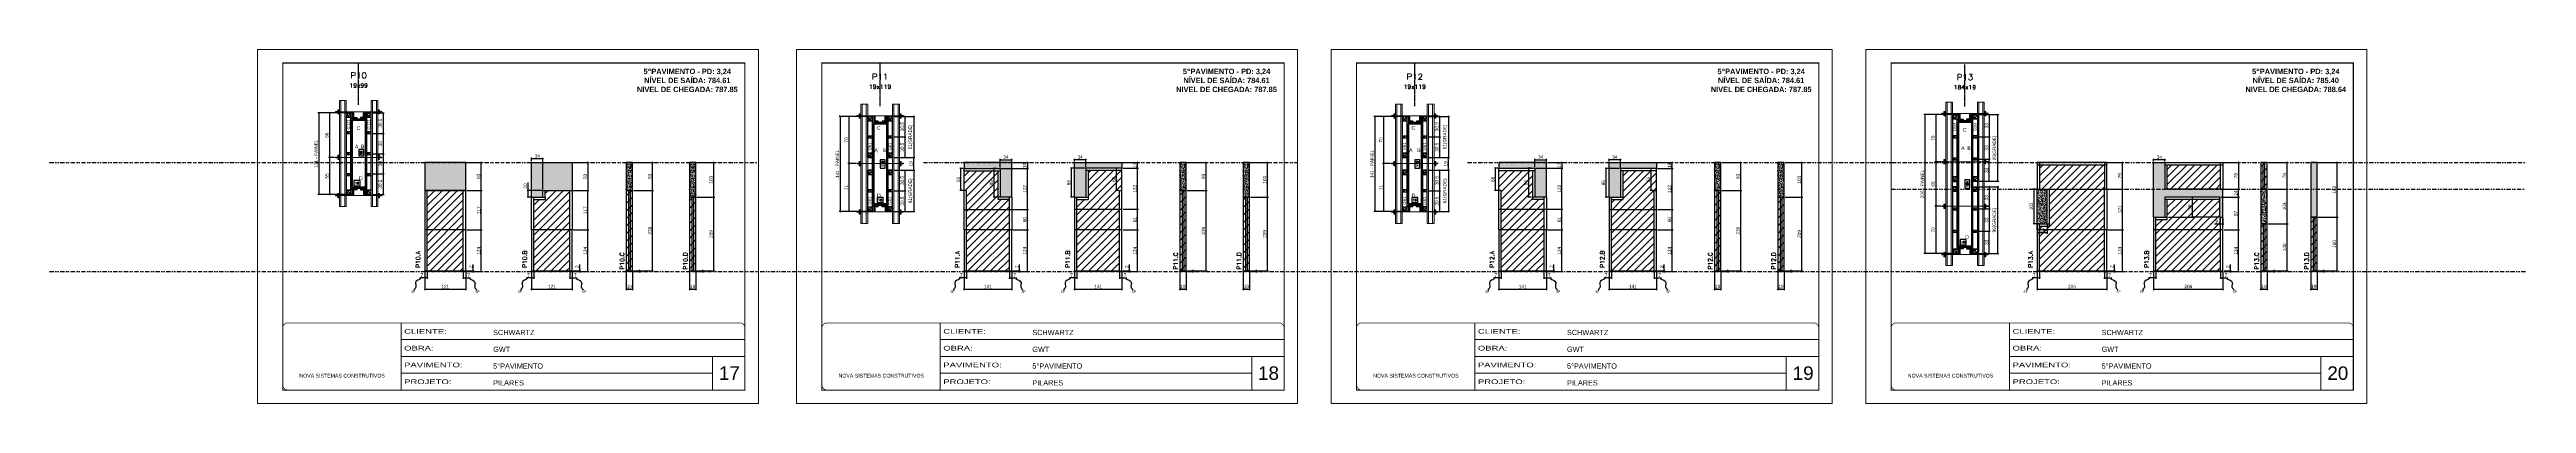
# Model space of a CAD drawing. Extents: x 13770 to 23315, y 867 to 16997.
# Drawn here: x 13770 to 21113, y 11204 to 12254 of the extents above; entities that cross this region are included whole.
import ezdxf
from ezdxf.enums import TextEntityAlignment as Align

# ---------------------------------------------------------------- set-up
doc = ezdxf.new("R2010")
doc.units = 0
for name, pattern in [('CONTINUO', [0]), ('DASHED', [0.75, 0.5, -0.25]), ('DIVIDE2', [0.625, 0.25, -0.125, 0, -0.125, 0, -0.125]), ('HIDDEN', [0.375, 0.25, -0.125])]:
    doc.linetypes.add(name, pattern=pattern)
for name, color, linetype, lineweight in [('CARIMBO', 255, 'Continuous', 9), ('Folhas', 255, 'Continuous', 9), ('Hachura', 251, 'Continuous', 9), ('Madeira', 126, 'Continuous', 18), ('Perfil Metálico', 224, 'Continuous', 18), ('SARRAFO DE PRESSAO', 251, 'DASHED', 9), ('Texto Seção', 7, 'Continuous', 15)]:
    doc.layers.add(name, color=color, linetype=linetype, lineweight=lineweight)
for name, color, linetype in [('COTA', 241, 'Continuous'), ('cotas', 4, 'Continuous'), ('MEIO_PONT', 93, 'Continuous'), ('NOMENCLATURA', 7, 'Continuous'), ('Nível', 160, 'Continuous'), ('Painéis', 200, 'Continuous'), ('SARR_2.2x7', 40, 'Continuous'), ('SARRAFO', 251, 'Continuous'), ('Sarrafo de Pressão', 42, 'HIDDEN'), ('texto', 7, 'Continuous'), ('Texto de Titulo', 7, 'Continuous'), ('Texto Qtd Sarr', 242, 'Continuous'), ('TEXTO_GERAL', 7, 'Continuous')]:
    doc.layers.add(name, color=color, linetype=linetype)
doc.styles.add('ARIAL', font='arial.ttf')
doc.styles.add('COTA TECNICA', font='techl___.ttf', dxfattribs={"height": 10})
doc.styles.add('COTA TECNICA 2X', font='techl___.ttf', dxfattribs={"height": 10})
doc.styles.add('COTA TECNICA-50', font='techl___.ttf', dxfattribs={"height": 10})
doc.styles.add('REGUA-120', font='ROMANS.shx', dxfattribs={"height": 15})
doc.styles.add('ROMANC', font='techb___.ttf', dxfattribs={"height": 2.5})
doc.styles.add('ROMANS', font='romans.shx')
doc.styles.add('SANSSERIF', font='sas_____.pfb')
doc.styles.get("Standard").update_dxf_attribs({"font": 'arial.ttf'})
doc.styles.add('Tecnologia', font='')
doc.styles.get('Tecnologia').set_extended_font_data('Forgotten Futurist')
doc.dimstyles.new('COTA PAINEL-50', dxfattribs={"dimtxt": 10, "dimasz": 3, "dimexe": 3, "dimexo": 3, "dimgap": 3, "dimtad": 1, "dimdec": 1, "dimzin": 12, "dimdsep": 46, "dimtxsty": 'COTA TECNICA-50', "dimblk1": 'OBLIQUE', "dimblk2": 'OBLIQUE', "dimsah": 1, "dimcen": 0.9, "dimclrd": 4, "dimclre": 4, "dimclrt": 240, "dimadec": 1, "dimazin": 3, "dimtfac": 1, "dimtdec": 1, "dimtmove": 0, "dimatfit": 3, "dimfxl": 1, "dimtolj": 1, "dimtzin": 12, "dimarcsym": 0})
doc.dimstyles.new('PAINEL', dxfattribs={"dimtxt": 10, "dimasz": 3, "dimexe": 3, "dimexo": 3, "dimgap": 3, "dimtad": 1, "dimdec": 1, "dimzin": 12, "dimdsep": 46, "dimtxsty": 'COTA TECNICA', "dimblk1": 'OBLIQUE', "dimblk2": 'OBLIQUE', "dimsah": 1, "dimcen": 0.9, "dimclrd": 4, "dimclre": 4, "dimclrt": 240, "dimadec": 1, "dimazin": 3, "dimtfac": 1, "dimtdec": 1, "dimtmove": 0, "dimatfit": 3, "dimfxl": 1, "dimtolj": 1, "dimtzin": 12, "dimarcsym": 0})
doc.dimstyles.new('SECAO PILAR', dxfattribs={"dimtxt": 10, "dimasz": 3, "dimexe": 3, "dimexo": 3, "dimgap": 3, "dimtad": 1, "dimdec": 1, "dimlfac": 0.5, "dimzin": 12, "dimdsep": 46, "dimtxsty": 'COTA TECNICA 2X', "dimblk1": 'OBLIQUE', "dimblk2": 'OBLIQUE', "dimsah": 1, "dimcen": 0.9, "dimclrd": 256, "dimclre": 256, "dimclrt": 256, "dimadec": 1, "dimazin": 3, "dimtfac": 1, "dimtdec": 1, "dimtmove": 0, "dimatfit": 3, "dimfxl": 1, "dimtolj": 1, "dimtzin": 12, "dimarcsym": 0})
doc.dimstyles.new('SECÇÃO 2', dxfattribs={"dimtxt": 7, "dimasz": 6, "dimexe": 0.18, "dimexo": 2, "dimgap": -4, "dimtad": 3, "dimdec": 1, "dimlfac": 0.5, "dimzin": 12, "dimdsep": 46, "dimtxsty": 'ROMANS', "dimblk": 'ARCHTICK', "dimcen": 0.09, "dimse1": 1, "dimse2": 1, "dimsd1": 1, "dimsd2": 1, "dimclrd": 180, "dimclre": 5, "dimclrt": 1, "dimadec": 0, "dimazin": 3, "dimtfac": 1, "dimtdec": 1, "dimtofl": 0, "dimtmove": 0, "dimatfit": 3, "dimldrblk": 'ARCHTICK', "dimfxl": 1, "dimtolj": 1, "dimtzin": 0, "dimarcsym": 0})
doc.dimstyles.get("Standard").update_dxf_attribs({"dimtxt": 0.18, "dimasz": 0.18, "dimexe": 0.18, "dimexo": 0.0625, "dimgap": 0.09, "dimtad": 0, "dimtih": 1, "dimtoh": 1, "dimdec": 4, "dimzin": 0, "dimdsep": 46, "dimtxsty": 'Standard', "dimcen": 0.09, "dimadec": 0, "dimazin": 0, "dimtfac": 1, "dimtdec": 4, "dimtofl": 0, "dimtmove": 0, "dimatfit": 3, "dimfxl": 1, "dimtolj": 1, "dimtzin": 0, "dimarcsym": 0})
pattern_1 = [(225, (5178.0403, -11086.8188), (1.12253202, -1.12253202), [])]
pattern_2 = [(225, (5178.0403, -10877.2188), (1.12253202, -1.12253202), [])]
pattern_3 = [(225, (9940.0792, -11261.8224), (1.12253202, -1.12253202), [])]
pattern_4 = [(225, (9940.0792, -10882.2224), (1.12253202, -1.12253202), [])]

# ---------------------------------------------------------------- blocks, each defined once
blk = doc.blocks.new('9999999999')
at = {"color": 30, "linetype": 'CONTINUO'}
for p, q in [((98564.6, 34230.2), (98564.6, 34429.4)), ((98564.6, 34379.6), (99584, 34379.6)), ((98564.6, 34329.8), (99488, 34329.8)), ((99584, 34329.8), (99488, 34329.8)), ((99488, 34329.8), (99488, 34230.2)), ((98564.6, 34280), (99488, 34280))]:
    blk.add_line(p, q, dxfattribs=at)
at = {"color": 30, "linetype": 'CONTINUO', "const_width": 2}
blk.add_lwpolyline([(99584, 34230.2), (99584, 34414.4, 0.414214), (99569, 34429.4), (98229, 34429.4, 0.414214), (98214, 34414.4), (98214, 34245.2, 0.414214), (98229, 34230.2), (99584, 34230.2)], format="xyb", dxfattribs=at)
at = {"layer": 'Folhas'}
blk.add_lwpolyline([(98139, 34190.2), (99624, 34190.2), (99624, 35240.2), (98139, 35240.2)], close=True, dxfattribs=at)
at = {"layer": 'Folhas', "color": 30, "const_width": 3}
blk.add_lwpolyline([(98214, 34230.2), (99584, 34230.2), (99584, 35200.2), (98214, 35200.2)], close=True, dxfattribs=at)
at = {"color": 7, "linetype": 'Continuous', "ltscale": 5, "style": 'ARIAL'}
for s, height, p in [('SCHWARTZ', 15.48, (98837.7, 34393.1)), ('5°PAVIMENTO', 15.483, (98837.7, 34293.5)), ('GWT', 15.48, (98837.7, 34343.3)), ('NOVA SISTEMAS CONSTRUTIVOS', 11.059, (98263.2, 34267.2)), ('PILARES', 15.48, (98837.7, 34243.7))]:
    blk.add_text(s, height=height, dxfattribs=at).set_placement(p)
at = {"layer": 'Folhas', "color": 7, "style": 'Tecnologia', "width": 1.5}
for s, p in [('CLIENTE:', (98573.7, 34397.2)), ('OBRA:', (98573.7, 34347.3)), ('PAVIMENTO:', (98573.7, 34297.5)), ('PROJETO:', (98573.7, 34247.7))]:
    blk.add_text(s, height=14, dxfattribs=at).set_placement(p)
blk = doc.blocks.new('*D289')
at = {"layer": 'COTA', "color": 180, "lineweight": -2, "transparency": 16777216}
for p, q in [((14701, 11957.4), (14686, 11957.4)), ((14686, 11957.4), (14686, 11938.4)), ((14686, 11938.4), (14701, 11938.4)), ((14701, 11938.4), (14701, 11957.4))]:
    blk.add_line(p, q, dxfattribs=at)
at = {"layer": 'Defpoints', "color": 0, "transparency": 16777216}
for p in [(14667, 12044.2), (14667, 11846.2), (14705, 11846.2)]:
    blk.add_point(p, dxfattribs=at)
at = {"layer": 'COTA', "color": 1, "transparency": 16777216, "insert": (14693.5, 11947.9), "char_height": 7, "attachment_point": 5, "rotation": 90, "style": 'ROMANS'}
blk.add_mtext('\\A1;99', dxfattribs=at)
blk = doc.blocks.new('_ArchTick')
at = {"color": 0, "linetype": 'ByBlock', "const_width": 0.15}
blk.add_lwpolyline([(-0.5, -0.5), (0.5, 0.5)], dxfattribs=at)
blk = doc.blocks.new('*D290')
at = {"layer": 'COTA', "color": 180, "lineweight": -2, "transparency": 16777216}
for p, q in [((14690, 11865.2), (14672, 11865.2)), ((14672, 11865.2), (14672, 11850.2)), ((14672, 11850.2), (14690, 11850.2)), ((14690, 11850.2), (14690, 11865.2))]:
    blk.add_line(p, q, dxfattribs=at)
at = {"layer": 'Defpoints', "color": 0, "transparency": 16777216}
for p in [(14667, 12026.9), (14705, 12026.9), (14667, 11846.2)]:
    blk.add_point(p, dxfattribs=at)
at = {"layer": 'COTA', "color": 1, "transparency": 16777216, "insert": (14681, 11857.7), "char_height": 7, "attachment_point": 5, "style": 'ROMANS'}
blk.add_mtext('\\A1;19', dxfattribs=at)
blk = doc.blocks.new('_Oblique')
at = {"color": 0, "linetype": 'ByBlock', "lineweight": -2}
blk.add_line((-0.5, -0.5), (0.5, 0.5), dxfattribs=at)
blk = doc.blocks.new('*D291')
at = {"layer": 'COTA', "lineweight": -2, "transparency": 16777216}
for p, q in [((14646, 12066.2), (14596.7, 12066.2)), ((14599.7, 12066.2), (14599.7, 11934.2)), ((14614, 11934.2), (14596.7, 11934.2))]:
    blk.add_line(p, q, dxfattribs=at)
at = {"layer": 'Defpoints', "color": 0, "transparency": 16777216}
for p in [(14649, 12066.2), (14599.7, 11934.2), (14617, 11934.2)]:
    blk.add_point(p, dxfattribs=at)
at = {"layer": 'COTA', "lineweight": -2, "transparency": 16777216, "xscale": 3, "yscale": 3, "zscale": 3}
for p, rotation in [((14599.7, 12066.2), 90), ((14599.7, 11934.2), 270)]:
    blk.add_blockref('_Oblique', p, dxfattribs=dict(at, rotation=rotation))
at = {"layer": 'COTA', "transparency": 16777216, "insert": (14591.6, 12000.2), "char_height": 10, "attachment_point": 5, "rotation": 90, "style": 'COTA TECNICA 2X'}
blk.add_mtext('\\A1;66', dxfattribs=at)
blk = doc.blocks.new('*D292')
at = {"layer": 'COTA', "lineweight": -2, "transparency": 16777216}
for p, q in [((14614, 11934.2), (14596.7, 11934.2)), ((14599.7, 11934.2), (14599.7, 11824.2)), ((14646, 11824.2), (14596.7, 11824.2))]:
    blk.add_line(p, q, dxfattribs=at)
at = {"layer": 'Defpoints', "color": 0, "transparency": 16777216}
for p in [(14617, 11934.2), (14599.7, 11824.2), (14649, 11824.2)]:
    blk.add_point(p, dxfattribs=at)
at = {"layer": 'COTA', "lineweight": -2, "transparency": 16777216, "xscale": 3, "yscale": 3, "zscale": 3}
for p, rotation in [((14599.7, 11934.2), 90), ((14599.7, 11824.2), 270)]:
    blk.add_blockref('_Oblique', p, dxfattribs=dict(at, rotation=rotation))
at = {"layer": 'COTA', "transparency": 16777216, "insert": (14591.6, 11879.2), "char_height": 10, "attachment_point": 5, "rotation": 90, "style": 'COTA TECNICA 2X'}
blk.add_mtext('\\A1;55', dxfattribs=at)
blk = doc.blocks.new('*D293')
at = {"layer": 'COTA', "lineweight": -2, "transparency": 16777216}
for p, q in [((14660, 12066.2), (14564.5, 12066.2)), ((14567.5, 12066.2), (14567.5, 11824.2)), ((14660, 11824.2), (14564.5, 11824.2))]:
    blk.add_line(p, q, dxfattribs=at)
at = {"layer": 'Defpoints', "color": 0, "transparency": 16777216}
for p in [(14663, 12066.2), (14567.5, 11824.2), (14663, 11824.2)]:
    blk.add_point(p, dxfattribs=at)
at = {"layer": 'COTA', "lineweight": -2, "transparency": 16777216, "xscale": 3, "yscale": 3, "zscale": 3}
for p, rotation in [((14567.5, 12066.2), 90), ((14567.5, 11824.2), 270)]:
    blk.add_blockref('_Oblique', p, dxfattribs=dict(at, rotation=rotation))
at = {"layer": 'COTA', "transparency": 16777216, "insert": (14559.4, 11945.2), "char_height": 10, "attachment_point": 5, "rotation": 90, "style": 'COTA TECNICA 2X'}
blk.add_mtext('\\A1;121 - PAINEL', dxfattribs=at)
blk = doc.blocks.new('PONTALETE')
at = {"layer": 'Madeira'}
for q in [(2.7, 7), (7, 5.8), (7, 1.7)]:
    blk.add_line((0, 0), q, dxfattribs=at)
blk.add_lwpolyline([(0, 0), (7, 0), (7, 7), (0, 7)], close=True, dxfattribs=at)
for centre, radius, start, end in [((2, 0.1), 6.23, 37.2818, 109.0913), ((1.1, 0.9), 3.19, 343.603, 109.9847), ((-0.2, -0.8), 3.09, 14.6322, 86.0383)]:
    blk.add_arc(centre, radius, start, end, dxfattribs=at)
blk = doc.blocks.new('MEIO PONTALETE')
at = {"layer": 'Madeira'}
for q in [(2.7, 7), (3.5, 2.9), (3.5, 0.9)]:
    blk.add_line((0, 0), q, dxfattribs=at)
blk.add_lwpolyline([(0, 0), (3.5, 0), (3.5, 7), (0, 7)], close=True, dxfattribs=at)
for centre, radius, start, end in [((2, 0.1), 6.23, 76.4499, 109.0913), ((1.1, 0.9), 3.19, 40.9063, 109.9847), ((-0.2, -0.8), 3.09, 14.6322, 86.0383)]:
    blk.add_arc(centre, radius, start, end, dxfattribs=at)
blk = doc.blocks.new('*D294')
at = {"layer": 'COTA', "lineweight": -2, "transparency": 16777216}
for p, q in [((14726, 11945.2), (14761.3, 11945.2)), ((14758.3, 11945.2), (14758.3, 11885.2)), ((14726, 11885.2), (14761.3, 11885.2))]:
    blk.add_line(p, q, dxfattribs=at)
at = {"layer": 'Defpoints', "color": 0, "transparency": 16777216}
for p in [(14723, 11945.2), (14723, 11885.2), (14758.3, 11885.2)]:
    blk.add_point(p, dxfattribs=at)
at = {"layer": 'COTA', "lineweight": -2, "transparency": 16777216, "xscale": 3, "yscale": 3, "zscale": 3}
for p, rotation in [((14758.3, 11945.2), 90), ((14758.3, 11885.2), 270)]:
    blk.add_blockref('_Oblique', p, dxfattribs=dict(at, rotation=rotation))
at = {"layer": 'COTA', "transparency": 16777216, "insert": (14750.1, 11915.2), "char_height": 10, "attachment_point": 5, "rotation": 90, "style": 'COTA TECNICA 2X'}
blk.add_mtext('\\A1;30', dxfattribs=at)
blk = doc.blocks.new('*D295')
at = {"layer": 'COTA', "lineweight": -2, "transparency": 16777216}
for p, q in [((14726, 11885.2), (14761.3, 11885.2)), ((14726, 11824.2), (14761.3, 11824.2)), ((14758.3, 11885.2), (14758.3, 11824.2))]:
    blk.add_line(p, q, dxfattribs=at)
at = {"layer": 'Defpoints', "color": 0, "transparency": 16777216}
for p in [(14723, 11885.2), (14723, 11824.2), (14758.3, 11824.2)]:
    blk.add_point(p, dxfattribs=at)
at = {"layer": 'COTA', "lineweight": -2, "transparency": 16777216, "xscale": 3, "yscale": 3, "zscale": 3}
for p, rotation in [((14758.3, 11885.2), 90), ((14758.3, 11824.2), 270)]:
    blk.add_blockref('_Oblique', p, dxfattribs=dict(at, rotation=rotation))
at = {"layer": 'COTA', "transparency": 16777216, "insert": (14750.1, 11854.7), "char_height": 10, "attachment_point": 5, "rotation": 90, "style": 'COTA TECNICA 2X'}
blk.add_mtext('\\A1;30.5', dxfattribs=at)
blk = doc.blocks.new('*D287')
at = {"layer": 'COTA', "lineweight": -2, "transparency": 16777216}
for p, q in [((14726, 12066.2), (14761.3, 12066.2)), ((14758.3, 12066.2), (14758.3, 12005.2)), ((14726, 12005.2), (14761.3, 12005.2))]:
    blk.add_line(p, q, dxfattribs=at)
at = {"layer": 'Defpoints', "color": 0, "transparency": 16777216}
for p in [(14723, 12066.2), (14723, 12005.2), (14758.3, 12005.2)]:
    blk.add_point(p, dxfattribs=at)
at = {"layer": 'COTA', "lineweight": -2, "transparency": 16777216, "xscale": 3, "yscale": 3, "zscale": 3}
for p, rotation in [((14758.3, 12066.2), 90), ((14758.3, 12005.2), 270)]:
    blk.add_blockref('_Oblique', p, dxfattribs=dict(at, rotation=rotation))
at = {"layer": 'COTA', "transparency": 16777216, "insert": (14750.1, 12035.7), "char_height": 10, "attachment_point": 5, "rotation": 90, "style": 'COTA TECNICA 2X'}
blk.add_mtext('\\A1;30.5', dxfattribs=at)
blk = doc.blocks.new('*D288')
at = {"layer": 'COTA', "lineweight": -2, "transparency": 16777216}
for p, q in [((14726, 12005.2), (14761.3, 12005.2)), ((14758.3, 12005.2), (14758.3, 11945.2)), ((14726, 11945.2), (14761.3, 11945.2))]:
    blk.add_line(p, q, dxfattribs=at)
at = {"layer": 'Defpoints', "color": 0, "transparency": 16777216}
for p in [(14723, 12005.2), (14723, 11945.2), (14758.3, 11945.2)]:
    blk.add_point(p, dxfattribs=at)
at = {"layer": 'COTA', "lineweight": -2, "transparency": 16777216, "xscale": 3, "yscale": 3, "zscale": 3}
for p, rotation in [((14758.3, 12005.2), 90), ((14758.3, 11945.2), 270)]:
    blk.add_blockref('_Oblique', p, dxfattribs=dict(at, rotation=rotation))
at = {"layer": 'COTA', "transparency": 16777216, "insert": (14750.1, 11975.2), "char_height": 10, "attachment_point": 5, "rotation": 90, "style": 'COTA TECNICA 2X'}
blk.add_mtext('\\A1;30', dxfattribs=at)
blk = doc.blocks.new('titulo1')
at = {"layer": 'Defpoints', "color": 252, "linetype": 'HIDDEN', "ltscale": 2}
blk.add_line((0, 0), (0, 125), dxfattribs=at)
at = {"layer": 'Defpoints', "style": 'ROMANS', "oblique": 15}
blk.add_attdef('FOLHA', text='', height=10, dxfattribs=at).set_placement((0, 15.6), align=Align.MIDDLE_CENTER)
at = {"layer": 'Texto Qtd Sarr', "color": 3, "style": 'ROMANS', "oblique": 15}
for tag, height, p in [('TITULO', 17, (0, 71.4)), ('SEÇÃO', 12, (0, 41.5))]:
    blk.add_attdef(tag, text='', height=height, dxfattribs=at).set_placement(p, align=Align.MIDDLE_CENTER)
blk = doc.blocks.new('C')
at = {"layer": 'Hachura', "color": 0}
for p, q in [((0, 3.2), (0, -3.2)), ((0.4, 3.2), (0, 3.2)), ((0.5, 3.2), (0, 3.2)), ((0.5, 3), (0, 3)), ((0.5, 2.9), (0, 2.9)), ((0, 2.7), (0, -1.2)), ((0.5, 2.6), (0, 2.6)), ((0.5, 2.2), (0, 2.2)), ((0.5, 1.5), (0, 1.5)), ((0.4, 0.5), (0.2, 0.5)), ((0.4, -3.2), (0.4, 3.2)), ((0.4, 3.2), (2.6, 3.2)), ((1.7, 1), (0.4, 1)), ((1.5, 0.1), (0.4, 0.1)), ((1.4, 1.9), (1.4, 1)), ((2.6, 2.4), (1.5, 2.1)), ((1.7, -1), (1.7, 1)), ((1.7, 1), (1.7, 0.8)), ((1.7, 1), (1.7, 0.8)), ((1.7, 0.8), (3.4, 0.8)), ((3.4, 0.4), (1.7, 0.4)), ((2.6, 3.2), (2.6, 2.4)), ((3.3, 0.8), (3.3, -0.8)), ((3.4, 0.8), (3.4, -0.8)), ((3.7, 0.4), (3.4, 0.4)), ((3.8, -0.5), (3.4, 0.4)), ((3.4, 0.1), (3.7, -0.6)), ((3.7, 0.5), (4.3, -0.6)), ((3.7, 0.4), (4.2, -0.5)), ((4.4, -0.6), (3.8, 0.5)), ((4.2, 0.4), (3.9, 0.4)), ((4.4, -0.5), (3.9, 0.4)), ((4.2, 0.4), (4.3, 0.4)), ((4.3, 0.5), (4.8, -0.6)), ((4.3, 0.4), (4.7, -0.5)), ((5, -0.6), (4.4, 0.5)), ((4.5, 0.4), (4.8, 0.4)), ((5, -0.5), (4.5, 0.4)), ((4.8, 0.4), (5.3, -0.5)), ((4.9, 0.5), (5.4, -0.6)), ((5.5, -0.6), (5, 0.5)), ((5.6, -0.5), (5.1, 0.4)), ((5.4, 0.4), (5.1, 0.4)), ((5.6, -0.5), (5.1, 0.4)), ((5.4, 0.4), (5.7, -0.2)), ((5.5, 0.5), (5.7, -0.1)), ((5.7, 0.2), (5.6, 0.5)), ((5.7, 0.3), (5.7, 0.4)), ((5.7, 0.4), (5.7, 0.4)), ((5.7, 0.4), (5.9, 0.3)), ((5.7, 0.4), (5.7, -0.5)), ((5.9, -0.4), (5.9, 0.3)), ((0.4, 0), (0, 0)), ((0.5, -1.5), (0, -1.5)), ((0.5, -2.2), (0, -2.2)), ((0.5, -2.6), (0, -2.6)), ((0.5, -2.9), (0, -2.9)), ((0.5, -3), (0, -3)), ((0, -3.2), (2.6, -3.2)), ((0.5, -3.2), (0, -3.2)), ((0.1, -0.5), (0.3, -0.5)), ((0.3, -0.5), (0.4, -0.5)), ((0.4, 0), (0.4, -1)), ((0.4, -0.2), (1.5, -0.2)), ((0.4, -0.6), (0.4, -0.3)), ((0.4, -3.2), (0.4, -0.6)), ((0.4, -1), (1.7, -1)), ((1.4, -1.9), (1.4, -1)), ((2.6, -2.4), (1.5, -2.1)), ((3.4, -0.3), (1.7, -0.3)), ((3.4, -0.8), (1.7, -0.8)), ((2.6, -3.2), (2.6, -2.4)), ((3.4, -0.1), (3.6, -0.5)), ((3.4, -0.5), (3.6, -0.5)), ((3.8, -0.5), (4.2, -0.5)), ((4.4, -0.5), (4.7, -0.5)), ((4.6, -0.5), (4.7, -0.5)), ((5, -0.5), (5.3, -0.5)), ((5.6, -0.5), (5.7, -0.5)), ((5.7, -0.5), (5.9, -0.4)), ((5.7, -0.5), (5.7, -0.5))]:
    blk.add_line(p, q, dxfattribs=at)
for centre, radius, start, end in [((1.5, 1.9), 0.161, 104.7436, 180), ((1.4, 0), 0.129, 272.695, 87.305), ((3.8, 0.4), 0.143, 25.5688, 154.4312), ((4.4, 0.4), 0.143, 25.5688, 154.4312), ((5, 0.4), 0.143, 25.5688, 154.4312), ((5.5, 0.4), 0.143, 25.5688, 154.4312), ((0.2, -0.4), 0.174, 221.744, 317.8592), ((1.5, -1.9), 0.161, 180, 255.2564), ((3.7, -0.4), 0.174, 222.1408, 318.256), ((4.3, -0.4), 0.174, 222.1408, 318.256), ((4.9, -0.4), 0.174, 222.1408, 318.256), ((5.4, -0.4), 0.174, 222.1408, 318.256), ((5.6, -0.4), 0.174, 317.8592, 318.256)]:
    blk.add_arc(centre, radius, start, end, dxfattribs=at)
blk = doc.blocks.new('*D296')
at = {"layer": 'COTA', "color": 4, "lineweight": -2, "transparency": 16777216}
for p, q in [((14882.3, 11594.3), (14882.3, 11540.1)), ((14882.3, 11543.1), (15003.3, 11543.1)), ((15003.3, 11594.3), (15003.3, 11540.1))]:
    blk.add_line(p, q, dxfattribs=at)
at = {"layer": 'Defpoints', "color": 0, "transparency": 16777216}
for p in [(14882.3, 11597.3), (15003.3, 11597.3), (15003.3, 11543.1)]:
    blk.add_point(p, dxfattribs=at)
at = {"layer": 'COTA', "color": 4, "lineweight": -2, "transparency": 16777216, "xscale": 3, "yscale": 3, "zscale": 3, "rotation": 180}
blk.add_blockref('_Oblique', (14882.3, 11543.1), dxfattribs=at)
at = {"layer": 'COTA', "color": 4, "lineweight": -2, "transparency": 16777216, "xscale": 3, "yscale": 3, "zscale": 3}
blk.add_blockref('_Oblique', (15003.3, 11543.1), dxfattribs=at)
at = {"layer": 'COTA', "color": 240, "transparency": 16777216, "insert": (14942.8, 11551.2), "char_height": 10, "attachment_point": 5, "style": 'COTA TECNICA'}
blk.add_mtext('\\A1;121', dxfattribs=at)
blk = doc.blocks.new('*D297')
at = {"layer": 'COTA', "color": 4, "lineweight": -2, "transparency": 16777216}
for p, q in [((15006.3, 11719.3), (15052.5, 11719.3)), ((15049.5, 11595.3), (15049.5, 11719.3)), ((15006.3, 11595.3), (15052.5, 11595.3))]:
    blk.add_line(p, q, dxfattribs=at)
at = {"layer": 'Defpoints', "color": 0, "transparency": 16777216}
for p in [(15003.3, 11719.3), (15049.5, 11719.3), (15003.3, 11595.3)]:
    blk.add_point(p, dxfattribs=at)
at = {"layer": 'COTA', "color": 4, "lineweight": -2, "transparency": 16777216, "xscale": 3, "yscale": 3, "zscale": 3}
for p, rotation in [((15049.5, 11719.3), 90), ((15049.5, 11595.3), 270)]:
    blk.add_blockref('_Oblique', p, dxfattribs=dict(at, rotation=rotation))
at = {"layer": 'COTA', "color": 240, "transparency": 16777216, "insert": (15041.4, 11657.3), "char_height": 10, "attachment_point": 5, "rotation": 90, "style": 'COTA TECNICA-50'}
blk.add_mtext('\\A1;124', dxfattribs=at)
blk = doc.blocks.new('*D298')
at = {"layer": 'COTA', "color": 4, "lineweight": -2, "transparency": 16777216}
for p, q in [((15025.8, 11597.3), (15025.8, 11616.1)), ((15006.3, 11597.3), (15028.8, 11597.3)), ((15006.3, 11595.3), (15028.8, 11595.3)), ((15025.8, 11595.3), (15025.8, 11597.3)), ((15025.8, 11595.3), (15025.8, 11592.3))]:
    blk.add_line(p, q, dxfattribs=at)
at = {"layer": 'Defpoints', "color": 0, "transparency": 16777216}
for p in [(15003.3, 11597.3), (15003.3, 11595.3), (15025.8, 11595.3)]:
    blk.add_point(p, dxfattribs=at)
at = {"layer": 'COTA', "color": 4, "lineweight": -2, "transparency": 16777216, "xscale": 3, "yscale": 3, "zscale": 3}
for p, rotation in [((15025.8, 11597.3), 270), ((15025.8, 11595.3), 90)]:
    blk.add_blockref('_Oblique', p, dxfattribs=dict(at, rotation=rotation))
at = {"layer": 'COTA', "color": 240, "transparency": 16777216, "insert": (15017.8, 11610), "char_height": 10, "attachment_point": 5, "rotation": 90, "style": 'COTA TECNICA-50'}
blk.add_mtext('\\A1;2', dxfattribs=at)
blk = doc.blocks.new('*D299')
at = {"layer": 'COTA', "color": 4, "lineweight": -2, "transparency": 16777216}
for p, q in [((14882.3, 11576.8), (14867.5, 11576.8)), ((14882.3, 11592.3), (14882.3, 11573.8)), ((14889.3, 11576.8), (14882.3, 11576.8)), ((14889.3, 11594.3), (14889.3, 11573.8))]:
    blk.add_line(p, q, dxfattribs=at)
at = {"layer": 'Defpoints', "color": 0, "transparency": 16777216}
for p in [(14882.3, 11595.3), (14882.3, 11576.8), (14889.3, 11597.3)]:
    blk.add_point(p, dxfattribs=at)
at = {"layer": 'COTA', "color": 4, "lineweight": -2, "transparency": 16777216, "xscale": 3, "yscale": 3, "zscale": 3, "rotation": 180}
blk.add_blockref('_Oblique', (14882.3, 11576.8), dxfattribs=at)
at = {"layer": 'COTA', "color": 4, "lineweight": -2, "transparency": 16777216, "xscale": 3, "yscale": 3, "zscale": 3}
blk.add_blockref('_Oblique', (14889.3, 11576.8), dxfattribs=at)
at = {"layer": 'COTA', "color": 240, "transparency": 16777216, "insert": (14873.4, 11584.9), "char_height": 10, "attachment_point": 5, "style": 'COTA TECNICA-50'}
blk.add_mtext('\\A1;7', dxfattribs=at)
blk = doc.blocks.new('*D300')
at = {"layer": 'COTA', "color": 4, "lineweight": -2, "transparency": 16777216}
for p, q in [((14996.3, 11594.3), (14996.3, 11573.8)), ((14996.3, 11576.8), (15003.3, 11576.8)), ((15003.3, 11592.3), (15003.3, 11573.8)), ((15003.3, 11576.8), (15018, 11576.8))]:
    blk.add_line(p, q, dxfattribs=at)
at = {"layer": 'Defpoints', "color": 0, "transparency": 16777216}
for p in [(14996.3, 11597.3), (15003.3, 11595.3), (15003.3, 11576.8)]:
    blk.add_point(p, dxfattribs=at)
at = {"layer": 'COTA', "color": 4, "lineweight": -2, "transparency": 16777216, "xscale": 3, "yscale": 3, "zscale": 3, "rotation": 180}
blk.add_blockref('_Oblique', (14996.3, 11576.8), dxfattribs=at)
at = {"layer": 'COTA', "color": 4, "lineweight": -2, "transparency": 16777216, "xscale": 3, "yscale": 3, "zscale": 3}
blk.add_blockref('_Oblique', (15003.3, 11576.8), dxfattribs=at)
at = {"layer": 'COTA', "color": 240, "transparency": 16777216, "insert": (15012.1, 11584.9), "char_height": 10, "attachment_point": 5, "style": 'COTA TECNICA-50'}
blk.add_mtext('\\A1;7', dxfattribs=at)
blk = doc.blocks.new('*D301')
at = {"layer": 'COTA', "color": 4, "lineweight": -2, "transparency": 16777216}
for p, q in [((15006.3, 11836.3), (15052.5, 11836.3)), ((15049.5, 11719.3), (15049.5, 11836.3)), ((15006.3, 11719.3), (15052.5, 11719.3))]:
    blk.add_line(p, q, dxfattribs=at)
at = {"layer": 'Defpoints', "color": 0, "transparency": 16777216}
for p in [(15003.3, 11836.3), (15049.5, 11836.3), (15003.3, 11719.3)]:
    blk.add_point(p, dxfattribs=at)
at = {"layer": 'COTA', "color": 4, "lineweight": -2, "transparency": 16777216, "xscale": 3, "yscale": 3, "zscale": 3}
for p, rotation in [((15049.5, 11836.3), 90), ((15049.5, 11719.3), 270)]:
    blk.add_blockref('_Oblique', p, dxfattribs=dict(at, rotation=rotation))
at = {"layer": 'COTA', "color": 240, "transparency": 16777216, "insert": (15041.4, 11777.8), "char_height": 10, "attachment_point": 5, "rotation": 90, "style": 'COTA TECNICA'}
blk.add_mtext('\\A1;117', dxfattribs=at)
blk = doc.blocks.new('*D302')
at = {"layer": 'COTA', "color": 4, "lineweight": -2, "transparency": 16777216}
for p, q in [((15198.4, 11594.3), (15198.4, 11540.1)), ((15198.4, 11543.1), (15319.4, 11543.1)), ((15319.4, 11594.3), (15319.4, 11540.1))]:
    blk.add_line(p, q, dxfattribs=at)
at = {"layer": 'Defpoints', "color": 0, "transparency": 16777216}
for p in [(15198.4, 11597.3), (15319.4, 11597.3), (15319.4, 11543.1)]:
    blk.add_point(p, dxfattribs=at)
at = {"layer": 'COTA', "color": 4, "lineweight": -2, "transparency": 16777216, "xscale": 3, "yscale": 3, "zscale": 3, "rotation": 180}
blk.add_blockref('_Oblique', (15198.4, 11543.1), dxfattribs=at)
at = {"layer": 'COTA', "color": 4, "lineweight": -2, "transparency": 16777216, "xscale": 3, "yscale": 3, "zscale": 3}
blk.add_blockref('_Oblique', (15319.4, 11543.1), dxfattribs=at)
at = {"layer": 'COTA', "color": 240, "transparency": 16777216, "insert": (15258.9, 11551.2), "char_height": 10, "attachment_point": 5, "style": 'COTA TECNICA'}
blk.add_mtext('\\A1;121', dxfattribs=at)
blk = doc.blocks.new('*D303')
at = {"layer": 'COTA', "color": 4, "lineweight": -2, "transparency": 16777216}
for p, q in [((15322.4, 11719.3), (15368.6, 11719.3)), ((15365.6, 11595.3), (15365.6, 11719.3)), ((15322.4, 11595.3), (15368.6, 11595.3))]:
    blk.add_line(p, q, dxfattribs=at)
at = {"layer": 'Defpoints', "color": 0, "transparency": 16777216}
for p in [(15319.4, 11719.3), (15365.6, 11719.3), (15319.4, 11595.3)]:
    blk.add_point(p, dxfattribs=at)
at = {"layer": 'COTA', "color": 4, "lineweight": -2, "transparency": 16777216, "xscale": 3, "yscale": 3, "zscale": 3}
for p, rotation in [((15365.6, 11719.3), 90), ((15365.6, 11595.3), 270)]:
    blk.add_blockref('_Oblique', p, dxfattribs=dict(at, rotation=rotation))
at = {"layer": 'COTA', "color": 240, "transparency": 16777216, "insert": (15357.6, 11657.3), "char_height": 10, "attachment_point": 5, "rotation": 90, "style": 'COTA TECNICA-50'}
blk.add_mtext('\\A1;124', dxfattribs=at)
blk = doc.blocks.new('*D304')
at = {"layer": 'COTA', "color": 4, "lineweight": -2, "transparency": 16777216}
for p, q in [((15341.9, 11597.3), (15341.9, 11616.1)), ((15322.4, 11597.3), (15344.9, 11597.3)), ((15322.4, 11595.3), (15344.9, 11595.3)), ((15341.9, 11595.3), (15341.9, 11597.3)), ((15341.9, 11595.3), (15341.9, 11592.3))]:
    blk.add_line(p, q, dxfattribs=at)
at = {"layer": 'Defpoints', "color": 0, "transparency": 16777216}
for p in [(15319.4, 11597.3), (15319.4, 11595.3), (15341.9, 11595.3)]:
    blk.add_point(p, dxfattribs=at)
at = {"layer": 'COTA', "color": 4, "lineweight": -2, "transparency": 16777216, "xscale": 3, "yscale": 3, "zscale": 3}
for p, rotation in [((15341.9, 11597.3), 270), ((15341.9, 11595.3), 90)]:
    blk.add_blockref('_Oblique', p, dxfattribs=dict(at, rotation=rotation))
at = {"layer": 'COTA', "color": 240, "transparency": 16777216, "insert": (15333.9, 11610), "char_height": 10, "attachment_point": 5, "rotation": 90, "style": 'COTA TECNICA-50'}
blk.add_mtext('\\A1;2', dxfattribs=at)
blk = doc.blocks.new('*D305')
at = {"layer": 'COTA', "color": 4, "lineweight": -2, "transparency": 16777216}
for p, q in [((15198.4, 11576.8), (15183.7, 11576.8)), ((15198.4, 11592.3), (15198.4, 11573.8)), ((15205.4, 11576.8), (15198.4, 11576.8)), ((15205.4, 11594.3), (15205.4, 11573.8))]:
    blk.add_line(p, q, dxfattribs=at)
at = {"layer": 'Defpoints', "color": 0, "transparency": 16777216}
for p in [(15198.4, 11595.3), (15198.4, 11576.8), (15205.4, 11597.3)]:
    blk.add_point(p, dxfattribs=at)
at = {"layer": 'COTA', "color": 4, "lineweight": -2, "transparency": 16777216, "xscale": 3, "yscale": 3, "zscale": 3, "rotation": 180}
blk.add_blockref('_Oblique', (15198.4, 11576.8), dxfattribs=at)
at = {"layer": 'COTA', "color": 4, "lineweight": -2, "transparency": 16777216, "xscale": 3, "yscale": 3, "zscale": 3}
blk.add_blockref('_Oblique', (15205.4, 11576.8), dxfattribs=at)
at = {"layer": 'COTA', "color": 240, "transparency": 16777216, "insert": (15189.5, 11584.9), "char_height": 10, "attachment_point": 5, "style": 'COTA TECNICA-50'}
blk.add_mtext('\\A1;7', dxfattribs=at)
blk = doc.blocks.new('*D306')
at = {"layer": 'COTA', "color": 4, "lineweight": -2, "transparency": 16777216}
for p, q in [((15312.4, 11594.3), (15312.4, 11573.8)), ((15312.4, 11576.8), (15319.4, 11576.8)), ((15319.4, 11592.3), (15319.4, 11573.8)), ((15319.4, 11576.8), (15334.1, 11576.8))]:
    blk.add_line(p, q, dxfattribs=at)
at = {"layer": 'Defpoints', "color": 0, "transparency": 16777216}
for p in [(15312.4, 11597.3), (15319.4, 11595.3), (15319.4, 11576.8)]:
    blk.add_point(p, dxfattribs=at)
at = {"layer": 'COTA', "color": 4, "lineweight": -2, "transparency": 16777216, "xscale": 3, "yscale": 3, "zscale": 3, "rotation": 180}
blk.add_blockref('_Oblique', (15312.4, 11576.8), dxfattribs=at)
at = {"layer": 'COTA', "color": 4, "lineweight": -2, "transparency": 16777216, "xscale": 3, "yscale": 3, "zscale": 3}
blk.add_blockref('_Oblique', (15319.4, 11576.8), dxfattribs=at)
at = {"layer": 'COTA', "color": 240, "transparency": 16777216, "insert": (15328.3, 11584.9), "char_height": 10, "attachment_point": 5, "style": 'COTA TECNICA-50'}
blk.add_mtext('\\A1;7', dxfattribs=at)
blk = doc.blocks.new('*D307')
at = {"layer": 'COTA', "color": 4, "lineweight": -2, "transparency": 16777216}
for p, q in [((15322.4, 11836.3), (15368.6, 11836.3)), ((15365.6, 11719.3), (15365.6, 11836.3)), ((15322.4, 11719.3), (15368.6, 11719.3))]:
    blk.add_line(p, q, dxfattribs=at)
at = {"layer": 'Defpoints', "color": 0, "transparency": 16777216}
for p in [(15319.4, 11836.3), (15365.6, 11836.3), (15319.4, 11719.3)]:
    blk.add_point(p, dxfattribs=at)
at = {"layer": 'COTA', "color": 4, "lineweight": -2, "transparency": 16777216, "xscale": 3, "yscale": 3, "zscale": 3}
for p, rotation in [((15365.6, 11836.3), 90), ((15365.6, 11719.3), 270)]:
    blk.add_blockref('_Oblique', p, dxfattribs=dict(at, rotation=rotation))
at = {"layer": 'COTA', "color": 240, "transparency": 16777216, "insert": (15357.6, 11777.8), "char_height": 10, "attachment_point": 5, "rotation": 90, "style": 'COTA TECNICA'}
blk.add_mtext('\\A1;117', dxfattribs=at)
blk = doc.blocks.new('*D308')
at = {"layer": 'COTA', "color": 4, "lineweight": -2, "transparency": 16777216}
for p, q in [((15479.2, 11594.3), (15479.2, 11540.1)), ((15479.2, 11543.1), (15498.2, 11543.1)), ((15498.2, 11594.3), (15498.2, 11540.1))]:
    blk.add_line(p, q, dxfattribs=at)
at = {"layer": 'Defpoints', "color": 0, "transparency": 16777216}
for p in [(15479.2, 11597.3), (15498.2, 11597.3), (15498.2, 11543.1)]:
    blk.add_point(p, dxfattribs=at)
at = {"layer": 'COTA', "color": 4, "lineweight": -2, "transparency": 16777216, "xscale": 3, "yscale": 3, "zscale": 3, "rotation": 180}
blk.add_blockref('_Oblique', (15479.2, 11543.1), dxfattribs=at)
at = {"layer": 'COTA', "color": 4, "lineweight": -2, "transparency": 16777216, "xscale": 3, "yscale": 3, "zscale": 3}
blk.add_blockref('_Oblique', (15498.2, 11543.1), dxfattribs=at)
at = {"layer": 'COTA', "color": 240, "transparency": 16777216, "insert": (15488.7, 11551.2), "char_height": 10, "attachment_point": 5, "style": 'COTA TECNICA'}
blk.add_mtext('\\A1;19', dxfattribs=at)
blk = doc.blocks.new('*D309')
at = {"layer": 'COTA', "color": 4, "lineweight": -2, "transparency": 16777216}
for p, q in [((15501.2, 11836.3), (15560.3, 11836.3)), ((15557.3, 11597.3), (15557.3, 11836.3)), ((15501.2, 11597.3), (15560.3, 11597.3))]:
    blk.add_line(p, q, dxfattribs=at)
at = {"layer": 'Defpoints', "color": 0, "transparency": 16777216}
for p in [(15498.2, 11836.3), (15557.3, 11836.3), (15498.2, 11597.3)]:
    blk.add_point(p, dxfattribs=at)
at = {"layer": 'COTA', "color": 4, "lineweight": -2, "transparency": 16777216, "xscale": 3, "yscale": 3, "zscale": 3}
for p, rotation in [((15557.3, 11836.3), 90), ((15557.3, 11597.3), 270)]:
    blk.add_blockref('_Oblique', p, dxfattribs=dict(at, rotation=rotation))
at = {"layer": 'COTA', "color": 240, "transparency": 16777216, "insert": (15549.1, 11716.8), "char_height": 10, "attachment_point": 5, "rotation": 90, "style": 'COTA TECNICA'}
blk.add_mtext('\\A1;239', dxfattribs=at)
blk = doc.blocks.new('*D310')
at = {"layer": 'COTA', "color": 4, "lineweight": -2, "transparency": 16777216}
for p, q in [((15501.2, 11597.3), (15521.5, 11597.3)), ((15501.2, 11595.3), (15521.5, 11595.3)), ((15518.5, 11597.3), (15518.5, 11600.3)), ((15518.5, 11595.3), (15518.5, 11597.3)), ((15518.5, 11595.3), (15518.5, 11592.3))]:
    blk.add_line(p, q, dxfattribs=at)
at = {"layer": 'Defpoints', "color": 0, "transparency": 16777216}
for p in [(15498.2, 11597.3), (15498.2, 11595.3), (15518.5, 11597.3)]:
    blk.add_point(p, dxfattribs=at)
at = {"layer": 'COTA', "color": 4, "lineweight": -2, "transparency": 16777216, "xscale": 3, "yscale": 3, "zscale": 3}
for p, rotation in [((15518.5, 11597.3), 270), ((15518.5, 11595.3), 90)]:
    blk.add_blockref('_Oblique', p, dxfattribs=dict(at, rotation=rotation))
at = {"layer": 'COTA', "color": 240, "transparency": 16777216, "insert": (15510.5, 11596.3), "char_height": 10, "attachment_point": 5, "rotation": 90, "style": 'COTA TECNICA-50'}
blk.add_mtext('\\A1;2', dxfattribs=at)
blk = doc.blocks.new('*D311')
at = {"layer": 'COTA', "color": 4, "lineweight": -2, "transparency": 16777216}
for p, q in [((15501.2, 11919.3), (15560.3, 11919.3)), ((15557.3, 11836.3), (15557.3, 11919.3)), ((15501.2, 11836.3), (15560.3, 11836.3))]:
    blk.add_line(p, q, dxfattribs=at)
at = {"layer": 'Defpoints', "color": 0, "transparency": 16777216}
for p in [(15498.2, 11919.3), (15557.3, 11919.3), (15498.2, 11836.3)]:
    blk.add_point(p, dxfattribs=at)
at = {"layer": 'COTA', "color": 4, "lineweight": -2, "transparency": 16777216, "xscale": 3, "yscale": 3, "zscale": 3}
for p, rotation in [((15557.3, 11919.3), 90), ((15557.3, 11836.3), 270)]:
    blk.add_blockref('_Oblique', p, dxfattribs=dict(at, rotation=rotation))
at = {"layer": 'COTA', "color": 240, "transparency": 16777216, "insert": (15549.1, 11877.8), "char_height": 10, "attachment_point": 5, "rotation": 90, "style": 'COTA TECNICA'}
blk.add_mtext('\\A1;83', dxfattribs=at)
blk = doc.blocks.new('*D312')
at = {"layer": 'COTA', "color": 4, "lineweight": -2, "transparency": 16777216}
for p, q in [((15666.9, 11594.3), (15666.9, 11540.1)), ((15666.9, 11543.1), (15685.9, 11543.1)), ((15685.9, 11594.3), (15685.9, 11540.1))]:
    blk.add_line(p, q, dxfattribs=at)
at = {"layer": 'Defpoints', "color": 0, "transparency": 16777216}
for p in [(15666.9, 11597.3), (15685.9, 11597.3), (15685.9, 11543.1)]:
    blk.add_point(p, dxfattribs=at)
at = {"layer": 'COTA', "color": 4, "lineweight": -2, "transparency": 16777216, "xscale": 3, "yscale": 3, "zscale": 3, "rotation": 180}
blk.add_blockref('_Oblique', (15666.9, 11543.1), dxfattribs=at)
at = {"layer": 'COTA', "color": 4, "lineweight": -2, "transparency": 16777216, "xscale": 3, "yscale": 3, "zscale": 3}
blk.add_blockref('_Oblique', (15685.9, 11543.1), dxfattribs=at)
at = {"layer": 'COTA', "color": 240, "transparency": 16777216, "insert": (15676.4, 11551.2), "char_height": 10, "attachment_point": 5, "style": 'COTA TECNICA'}
blk.add_mtext('\\A1;19', dxfattribs=at)
blk = doc.blocks.new('*D313')
at = {"layer": 'COTA', "color": 4, "lineweight": -2, "transparency": 16777216}
for p, q in [((15688.9, 11816.3), (15741.7, 11816.3)), ((15738.7, 11597.3), (15738.7, 11816.3)), ((15688.9, 11597.3), (15741.7, 11597.3))]:
    blk.add_line(p, q, dxfattribs=at)
at = {"layer": 'Defpoints', "color": 0, "transparency": 16777216}
for p in [(15685.9, 11816.3), (15738.7, 11816.3), (15685.9, 11597.3)]:
    blk.add_point(p, dxfattribs=at)
at = {"layer": 'COTA', "color": 4, "lineweight": -2, "transparency": 16777216, "xscale": 3, "yscale": 3, "zscale": 3}
for p, rotation in [((15738.7, 11816.3), 90), ((15738.7, 11597.3), 270)]:
    blk.add_blockref('_Oblique', p, dxfattribs=dict(at, rotation=rotation))
at = {"layer": 'COTA', "color": 240, "transparency": 16777216, "insert": (15730.6, 11706.8), "char_height": 10, "attachment_point": 5, "rotation": 90, "style": 'COTA TECNICA'}
blk.add_mtext('\\A1;219', dxfattribs=at)
blk = doc.blocks.new('*D314')
at = {"layer": 'COTA', "color": 4, "lineweight": -2, "transparency": 16777216}
for p, q in [((15688.9, 11597.3), (15709.3, 11597.3)), ((15688.9, 11595.3), (15709.3, 11595.3)), ((15706.3, 11597.3), (15706.3, 11600.3)), ((15706.3, 11595.3), (15706.3, 11597.3)), ((15706.3, 11595.3), (15706.3, 11592.3))]:
    blk.add_line(p, q, dxfattribs=at)
at = {"layer": 'Defpoints', "color": 0, "transparency": 16777216}
for p in [(15685.9, 11597.3), (15685.9, 11595.3), (15706.3, 11597.3)]:
    blk.add_point(p, dxfattribs=at)
at = {"layer": 'COTA', "color": 4, "lineweight": -2, "transparency": 16777216, "xscale": 3, "yscale": 3, "zscale": 3}
for p, rotation in [((15706.3, 11597.3), 270), ((15706.3, 11595.3), 90)]:
    blk.add_blockref('_Oblique', p, dxfattribs=dict(at, rotation=rotation))
at = {"layer": 'COTA', "color": 240, "transparency": 16777216, "insert": (15698.3, 11596.3), "char_height": 10, "attachment_point": 5, "rotation": 90, "style": 'COTA TECNICA-50'}
blk.add_mtext('\\A1;2', dxfattribs=at)
blk = doc.blocks.new('*D315')
at = {"layer": 'COTA', "color": 4, "lineweight": -2, "transparency": 16777216}
for p, q in [((15688.9, 11919.3), (15741.7, 11919.3)), ((15738.7, 11816.3), (15738.7, 11919.3)), ((15688.9, 11816.3), (15741.7, 11816.3))]:
    blk.add_line(p, q, dxfattribs=at)
at = {"layer": 'Defpoints', "color": 0, "transparency": 16777216}
for p in [(15685.9, 11919.3), (15738.7, 11919.3), (15685.9, 11816.3)]:
    blk.add_point(p, dxfattribs=at)
at = {"layer": 'COTA', "color": 4, "lineweight": -2, "transparency": 16777216, "xscale": 3, "yscale": 3, "zscale": 3}
for p, rotation in [((15738.7, 11919.3), 90), ((15738.7, 11816.3), 270)]:
    blk.add_blockref('_Oblique', p, dxfattribs=dict(at, rotation=rotation))
at = {"layer": 'COTA', "color": 240, "transparency": 16777216, "insert": (15730.5, 11867.8), "char_height": 10, "attachment_point": 5, "rotation": 90, "style": 'COTA TECNICA'}
blk.add_mtext('\\A1;103', dxfattribs=at)
blk = doc.blocks.new('*D316')
at = {"layer": 'COTA', "color": 4, "lineweight": -2, "transparency": 16777216}
for p, q in [((16481.1, 11594.3), (16481.1, 11540.1)), ((16481.1, 11543.1), (16622.1, 11543.1)), ((16622.1, 11594.3), (16622.1, 11540.1))]:
    blk.add_line(p, q, dxfattribs=at)
at = {"layer": 'Defpoints', "color": 0, "transparency": 16777216}
for p in [(16481.1, 11597.3), (16622.1, 11597.3), (16622.1, 11543.1)]:
    blk.add_point(p, dxfattribs=at)
at = {"layer": 'COTA', "color": 4, "lineweight": -2, "transparency": 16777216, "xscale": 3, "yscale": 3, "zscale": 3, "rotation": 180}
blk.add_blockref('_Oblique', (16481.1, 11543.1), dxfattribs=at)
at = {"layer": 'COTA', "color": 4, "lineweight": -2, "transparency": 16777216, "xscale": 3, "yscale": 3, "zscale": 3}
blk.add_blockref('_Oblique', (16622.1, 11543.1), dxfattribs=at)
at = {"layer": 'COTA', "color": 240, "transparency": 16777216, "insert": (16551.6, 11551.2), "char_height": 10, "attachment_point": 5, "style": 'COTA TECNICA'}
blk.add_mtext('\\A1;141', dxfattribs=at)
blk = doc.blocks.new('*D317')
at = {"layer": 'COTA', "color": 4, "lineweight": -2, "transparency": 16777216}
for p, q in [((16625.1, 11719.3), (16671.4, 11719.3)), ((16668.4, 11595.3), (16668.4, 11719.3)), ((16625.1, 11595.3), (16671.4, 11595.3))]:
    blk.add_line(p, q, dxfattribs=at)
at = {"layer": 'Defpoints', "color": 0, "transparency": 16777216}
for p in [(16622.1, 11719.3), (16668.4, 11719.3), (16622.1, 11595.3)]:
    blk.add_point(p, dxfattribs=at)
at = {"layer": 'COTA', "color": 4, "lineweight": -2, "transparency": 16777216, "xscale": 3, "yscale": 3, "zscale": 3}
for p, rotation in [((16668.4, 11719.3), 90), ((16668.4, 11595.3), 270)]:
    blk.add_blockref('_Oblique', p, dxfattribs=dict(at, rotation=rotation))
at = {"layer": 'COTA', "color": 240, "transparency": 16777216, "insert": (16660.3, 11657.3), "char_height": 10, "attachment_point": 5, "rotation": 90, "style": 'COTA TECNICA-50'}
blk.add_mtext('\\A1;124', dxfattribs=at)
blk = doc.blocks.new('*D318')
at = {"layer": 'COTA', "color": 4, "lineweight": -2, "transparency": 16777216}
for p, q in [((16644.7, 11597.3), (16644.7, 11616.1)), ((16625.1, 11597.3), (16647.7, 11597.3)), ((16625.1, 11595.3), (16647.7, 11595.3)), ((16644.7, 11595.3), (16644.7, 11597.3)), ((16644.7, 11595.3), (16644.7, 11592.3))]:
    blk.add_line(p, q, dxfattribs=at)
at = {"layer": 'Defpoints', "color": 0, "transparency": 16777216}
for p in [(16622.1, 11597.3), (16622.1, 11595.3), (16644.7, 11595.3)]:
    blk.add_point(p, dxfattribs=at)
at = {"layer": 'COTA', "color": 4, "lineweight": -2, "transparency": 16777216, "xscale": 3, "yscale": 3, "zscale": 3}
for p, rotation in [((16644.7, 11597.3), 270), ((16644.7, 11595.3), 90)]:
    blk.add_blockref('_Oblique', p, dxfattribs=dict(at, rotation=rotation))
at = {"layer": 'COTA', "color": 240, "transparency": 16777216, "insert": (16636.7, 11610), "char_height": 10, "attachment_point": 5, "rotation": 90, "style": 'COTA TECNICA-50'}
blk.add_mtext('\\A1;2', dxfattribs=at)
blk = doc.blocks.new('*D321')
at = {"layer": 'COTA', "color": 4, "linetype": 'ByBlock', "lineweight": -2, "transparency": 16777216}
for p, q in [((16591.1, 11901.3), (16671.4, 11901.3)), ((16668.4, 11779.3), (16668.4, 11901.3)), ((16625.1, 11779.3), (16671.4, 11779.3))]:
    blk.add_line(p, q, dxfattribs=at)
at = {"layer": 'Defpoints', "color": 0, "linetype": 'ByBlock', "transparency": 16777216}
for p in [(16588.1, 11901.3), (16668.4, 11901.3), (16622.1, 11779.3)]:
    blk.add_point(p, dxfattribs=at)
at = {"layer": 'COTA', "color": 4, "linetype": 'ByBlock', "lineweight": -2, "transparency": 16777216, "xscale": 3, "yscale": 3, "zscale": 3}
for p, rotation in [((16668.4, 11901.3), 90), ((16668.4, 11779.3), 270)]:
    blk.add_blockref('_Oblique', p, dxfattribs=dict(at, rotation=rotation))
at = {"layer": 'COTA', "color": 240, "linetype": 'ByBlock', "transparency": 16777216, "insert": (16660.3, 11840.3), "char_height": 10, "attachment_point": 5, "rotation": 90, "style": 'COTA TECNICA'}
blk.add_mtext('\\A1;122', dxfattribs=at)
blk = doc.blocks.new('*D319')
at = {"layer": 'COTA', "color": 4, "lineweight": -2, "transparency": 16777216}
for p, q in [((16481.1, 11576.8), (16466.4, 11576.8)), ((16481.1, 11592.3), (16481.1, 11573.8)), ((16488.1, 11576.8), (16481.1, 11576.8)), ((16488.1, 11594.3), (16488.1, 11573.8))]:
    blk.add_line(p, q, dxfattribs=at)
at = {"layer": 'Defpoints', "color": 0, "transparency": 16777216}
for p in [(16481.1, 11595.3), (16481.1, 11576.8), (16488.1, 11597.3)]:
    blk.add_point(p, dxfattribs=at)
at = {"layer": 'COTA', "color": 4, "lineweight": -2, "transparency": 16777216, "xscale": 3, "yscale": 3, "zscale": 3, "rotation": 180}
blk.add_blockref('_Oblique', (16481.1, 11576.8), dxfattribs=at)
at = {"layer": 'COTA', "color": 4, "lineweight": -2, "transparency": 16777216, "xscale": 3, "yscale": 3, "zscale": 3}
blk.add_blockref('_Oblique', (16488.1, 11576.8), dxfattribs=at)
at = {"layer": 'COTA', "color": 240, "transparency": 16777216, "insert": (16472.3, 11584.9), "char_height": 10, "attachment_point": 5, "style": 'COTA TECNICA-50'}
blk.add_mtext('\\A1;7', dxfattribs=at)
blk = doc.blocks.new('*D320')
at = {"layer": 'COTA', "color": 4, "lineweight": -2, "transparency": 16777216}
for p, q in [((16615.1, 11594.3), (16615.1, 11573.8)), ((16615.1, 11576.8), (16622.1, 11576.8)), ((16622.1, 11592.3), (16622.1, 11573.8)), ((16622.1, 11576.8), (16636.9, 11576.8))]:
    blk.add_line(p, q, dxfattribs=at)
at = {"layer": 'Defpoints', "color": 0, "transparency": 16777216}
for p in [(16615.1, 11597.3), (16622.1, 11595.3), (16622.1, 11576.8)]:
    blk.add_point(p, dxfattribs=at)
at = {"layer": 'COTA', "color": 4, "lineweight": -2, "transparency": 16777216, "xscale": 3, "yscale": 3, "zscale": 3, "rotation": 180}
blk.add_blockref('_Oblique', (16615.1, 11576.8), dxfattribs=at)
at = {"layer": 'COTA', "color": 4, "lineweight": -2, "transparency": 16777216, "xscale": 3, "yscale": 3, "zscale": 3}
blk.add_blockref('_Oblique', (16622.1, 11576.8), dxfattribs=at)
at = {"layer": 'COTA', "color": 240, "transparency": 16777216, "insert": (16631, 11584.9), "char_height": 10, "attachment_point": 5, "style": 'COTA TECNICA-50'}
blk.add_mtext('\\A1;7', dxfattribs=at)
blk = doc.blocks.new('*D322')
at = {"layer": 'COTA', "color": 4, "lineweight": -2, "transparency": 16777216}
for p, q in [((16591.1, 11901.3), (16671.4, 11901.3)), ((16625.1, 11919.3), (16671.4, 11919.3)), ((16668.4, 11919.3), (16668.4, 11901.3))]:
    blk.add_line(p, q, dxfattribs=at)
at = {"layer": 'Defpoints', "color": 0, "transparency": 16777216}
for p in [(16588.1, 11901.3), (16622.1, 11919.3), (16668.4, 11901.3)]:
    blk.add_point(p, dxfattribs=at)
at = {"layer": 'COTA', "color": 4, "lineweight": -2, "transparency": 16777216, "xscale": 3, "yscale": 3, "zscale": 3}
for p, rotation in [((16668.4, 11919.3), 90), ((16668.4, 11901.3), 270)]:
    blk.add_blockref('_Oblique', p, dxfattribs=dict(at, rotation=rotation))
at = {"layer": 'COTA', "color": 240, "transparency": 16777216, "insert": (16660.3, 11910.3), "char_height": 10, "attachment_point": 5, "rotation": 90, "style": 'COTA TECNICA'}
blk.add_mtext('\\A1;18', dxfattribs=at)
blk = doc.blocks.new('*D323')
at = {"layer": 'COTA', "color": 4, "lineweight": -2, "transparency": 16777216}
for p, q in [((19662.5, 11594.3), (19662.5, 11540.1)), ((19662.5, 11543.1), (19868.5, 11543.1)), ((19868.5, 11594.3), (19868.5, 11540.1))]:
    blk.add_line(p, q, dxfattribs=at)
at = {"layer": 'Defpoints', "color": 0, "transparency": 16777216}
for p in [(19662.5, 11597.3), (19868.5, 11597.3), (19868.5, 11543.1)]:
    blk.add_point(p, dxfattribs=at)
at = {"layer": 'COTA', "color": 4, "lineweight": -2, "transparency": 16777216, "xscale": 3, "yscale": 3, "zscale": 3, "rotation": 180}
blk.add_blockref('_Oblique', (19662.5, 11543.1), dxfattribs=at)
at = {"layer": 'COTA', "color": 4, "lineweight": -2, "transparency": 16777216, "xscale": 3, "yscale": 3, "zscale": 3}
blk.add_blockref('_Oblique', (19868.5, 11543.1), dxfattribs=at)
at = {"layer": 'COTA', "color": 240, "transparency": 16777216, "insert": (19765.5, 11551.2), "char_height": 10, "attachment_point": 5, "style": 'COTA TECNICA'}
blk.add_mtext('\\A1;206', dxfattribs=at)
blk = doc.blocks.new('*D324')
at = {"layer": 'COTA', "color": 4, "lineweight": -2, "transparency": 16777216}
for p, q in [((19871.5, 11719.3), (19917.7, 11719.3)), ((19914.7, 11595.3), (19914.7, 11719.3)), ((19871.5, 11595.3), (19917.7, 11595.3))]:
    blk.add_line(p, q, dxfattribs=at)
at = {"layer": 'Defpoints', "color": 0, "transparency": 16777216}
for p in [(19868.5, 11719.3), (19914.7, 11719.3), (19868.5, 11595.3)]:
    blk.add_point(p, dxfattribs=at)
at = {"layer": 'COTA', "color": 4, "lineweight": -2, "transparency": 16777216, "xscale": 3, "yscale": 3, "zscale": 3}
for p, rotation in [((19914.7, 11719.3), 90), ((19914.7, 11595.3), 270)]:
    blk.add_blockref('_Oblique', p, dxfattribs=dict(at, rotation=rotation))
at = {"layer": 'COTA', "color": 240, "transparency": 16777216, "insert": (19906.7, 11657.3), "char_height": 10, "attachment_point": 5, "rotation": 90, "style": 'COTA TECNICA-50'}
blk.add_mtext('\\A1;124', dxfattribs=at)
blk = doc.blocks.new('*D325')
at = {"layer": 'COTA', "color": 4, "lineweight": -2, "transparency": 16777216}
for p, q in [((19891, 11597.3), (19891, 11616.1)), ((19871.5, 11597.3), (19894, 11597.3)), ((19871.5, 11595.3), (19894, 11595.3)), ((19891, 11595.3), (19891, 11597.3)), ((19891, 11595.3), (19891, 11592.3))]:
    blk.add_line(p, q, dxfattribs=at)
at = {"layer": 'Defpoints', "color": 0, "transparency": 16777216}
for p in [(19868.5, 11597.3), (19868.5, 11595.3), (19891, 11595.3)]:
    blk.add_point(p, dxfattribs=at)
at = {"layer": 'COTA', "color": 4, "lineweight": -2, "transparency": 16777216, "xscale": 3, "yscale": 3, "zscale": 3}
for p, rotation in [((19891, 11597.3), 270), ((19891, 11595.3), 90)]:
    blk.add_blockref('_Oblique', p, dxfattribs=dict(at, rotation=rotation))
at = {"layer": 'COTA', "color": 240, "transparency": 16777216, "insert": (19883, 11610), "char_height": 10, "attachment_point": 5, "rotation": 90, "style": 'COTA TECNICA-50'}
blk.add_mtext('\\A1;2', dxfattribs=at)
blk = doc.blocks.new('*D326')
at = {"layer": 'COTA', "color": 4, "lineweight": -2, "transparency": 16777216}
for p, q in [((19662.5, 11576.8), (19647.8, 11576.8)), ((19662.5, 11592.3), (19662.5, 11573.8)), ((19669.5, 11576.8), (19662.5, 11576.8)), ((19669.5, 11594.3), (19669.5, 11573.8))]:
    blk.add_line(p, q, dxfattribs=at)
at = {"layer": 'Defpoints', "color": 0, "transparency": 16777216}
for p in [(19662.5, 11595.3), (19662.5, 11576.8), (19669.5, 11597.3)]:
    blk.add_point(p, dxfattribs=at)
at = {"layer": 'COTA', "color": 4, "lineweight": -2, "transparency": 16777216, "xscale": 3, "yscale": 3, "zscale": 3, "rotation": 180}
blk.add_blockref('_Oblique', (19662.5, 11576.8), dxfattribs=at)
at = {"layer": 'COTA', "color": 4, "lineweight": -2, "transparency": 16777216, "xscale": 3, "yscale": 3, "zscale": 3}
blk.add_blockref('_Oblique', (19669.5, 11576.8), dxfattribs=at)
at = {"layer": 'COTA', "color": 240, "transparency": 16777216, "insert": (19653.6, 11584.9), "char_height": 10, "attachment_point": 5, "style": 'COTA TECNICA-50'}
blk.add_mtext('\\A1;7', dxfattribs=at)
blk = doc.blocks.new('*D327')
at = {"layer": 'COTA', "color": 4, "lineweight": -2, "transparency": 16777216}
for p, q in [((19861.5, 11594.3), (19861.5, 11573.8)), ((19861.5, 11576.8), (19868.5, 11576.8)), ((19868.5, 11592.3), (19868.5, 11573.8)), ((19868.5, 11576.8), (19883.2, 11576.8))]:
    blk.add_line(p, q, dxfattribs=at)
at = {"layer": 'Defpoints', "color": 0, "transparency": 16777216}
for p in [(19861.5, 11597.3), (19868.5, 11595.3), (19868.5, 11576.8)]:
    blk.add_point(p, dxfattribs=at)
at = {"layer": 'COTA', "color": 4, "lineweight": -2, "transparency": 16777216, "xscale": 3, "yscale": 3, "zscale": 3, "rotation": 180}
blk.add_blockref('_Oblique', (19861.5, 11576.8), dxfattribs=at)
at = {"layer": 'COTA', "color": 4, "lineweight": -2, "transparency": 16777216, "xscale": 3, "yscale": 3, "zscale": 3}
blk.add_blockref('_Oblique', (19868.5, 11576.8), dxfattribs=at)
at = {"layer": 'COTA', "color": 240, "transparency": 16777216, "insert": (19877.4, 11584.9), "char_height": 10, "attachment_point": 5, "style": 'COTA TECNICA-50'}
blk.add_mtext('\\A1;7', dxfattribs=at)
blk = doc.blocks.new('*D328')
at = {"layer": 'COTA', "color": 4, "lineweight": -2, "transparency": 16777216}
for p, q in [((19659.5, 11840.3), (19649.9, 11840.3)), ((19652.9, 11737.3), (19652.9, 11840.3)), ((19659.5, 11737.3), (19649.9, 11737.3))]:
    blk.add_line(p, q, dxfattribs=at)
at = {"layer": 'Defpoints', "color": 0, "transparency": 16777216}
for p in [(19652.9, 11840.3), (19662.5, 11840.3), (19662.5, 11737.3)]:
    blk.add_point(p, dxfattribs=at)
at = {"layer": 'COTA', "color": 4, "lineweight": -2, "transparency": 16777216, "xscale": 3, "yscale": 3, "zscale": 3}
for p, rotation in [((19652.9, 11840.3), 90), ((19652.9, 11737.3), 270)]:
    blk.add_blockref('_Oblique', p, dxfattribs=dict(at, rotation=rotation))
at = {"layer": 'COTA', "color": 240, "transparency": 16777216, "insert": (19644.6, 11788.8), "char_height": 10, "attachment_point": 5, "rotation": 90, "style": 'COTA TECNICA'}
blk.add_mtext('\\A1;103', dxfattribs=at)
blk = doc.blocks.new('*D329')
at = {"layer": 'COTA', "color": 4, "lineweight": -2, "transparency": 16777216}
for p, q in [((19662.5, 11734.3), (19662.5, 11707.3)), ((19691.5, 11710.3), (19662.5, 11710.3)), ((19691.5, 11734.3), (19691.5, 11707.3))]:
    blk.add_line(p, q, dxfattribs=at)
at = {"layer": 'Defpoints', "color": 0, "transparency": 16777216}
for p in [(19662.5, 11737.3), (19662.5, 11710.3), (19691.5, 11737.3)]:
    blk.add_point(p, dxfattribs=at)
at = {"layer": 'COTA', "color": 4, "lineweight": -2, "transparency": 16777216, "xscale": 3, "yscale": 3, "zscale": 3, "rotation": 180}
blk.add_blockref('_Oblique', (19662.5, 11710.3), dxfattribs=at)
at = {"layer": 'COTA', "color": 4, "lineweight": -2, "transparency": 16777216, "xscale": 3, "yscale": 3, "zscale": 3}
blk.add_blockref('_Oblique', (19691.5, 11710.3), dxfattribs=at)
at = {"layer": 'COTA', "color": 240, "transparency": 16777216, "insert": (19677, 11718.4), "char_height": 10, "attachment_point": 5, "style": 'COTA TECNICA'}
blk.add_mtext('\\A1;29', dxfattribs=at)
blk = doc.blocks.new('*D330')
at = {"layer": 'COTA', "color": 4, "lineweight": -2, "transparency": 16777216}
for p, q in [((19871.5, 11840.3), (19917.7, 11840.3)), ((19914.7, 11719.3), (19914.7, 11840.3)), ((19871.5, 11719.3), (19917.7, 11719.3))]:
    blk.add_line(p, q, dxfattribs=at)
at = {"layer": 'Defpoints', "color": 0, "transparency": 16777216}
for p in [(19868.5, 11840.3), (19914.7, 11840.3), (19868.5, 11719.3)]:
    blk.add_point(p, dxfattribs=at)
at = {"layer": 'COTA', "color": 4, "lineweight": -2, "transparency": 16777216, "xscale": 3, "yscale": 3, "zscale": 3}
for p, rotation in [((19914.7, 11840.3), 90), ((19914.7, 11719.3), 270)]:
    blk.add_blockref('_Oblique', p, dxfattribs=dict(at, rotation=rotation))
at = {"layer": 'COTA', "color": 240, "transparency": 16777216, "insert": (19906.7, 11779.8), "char_height": 10, "attachment_point": 5, "rotation": 90, "style": 'COTA TECNICA'}
blk.add_mtext('\\A1;121', dxfattribs=at)
blk = doc.blocks.new('*D331')
at = {"layer": 'COTA', "color": 4, "lineweight": -2, "transparency": 16777216}
for p, q in [((20007.1, 11594.3), (20007.1, 11540.1)), ((20007.1, 11543.1), (20213.1, 11543.1)), ((20213.1, 11594.3), (20213.1, 11540.1))]:
    blk.add_line(p, q, dxfattribs=at)
at = {"layer": 'Defpoints', "color": 0, "transparency": 16777216}
for p in [(20007.1, 11597.3), (20213.1, 11597.3), (20213.1, 11543.1)]:
    blk.add_point(p, dxfattribs=at)
at = {"layer": 'COTA', "color": 4, "lineweight": -2, "transparency": 16777216, "xscale": 3, "yscale": 3, "zscale": 3, "rotation": 180}
blk.add_blockref('_Oblique', (20007.1, 11543.1), dxfattribs=at)
at = {"layer": 'COTA', "color": 4, "lineweight": -2, "transparency": 16777216, "xscale": 3, "yscale": 3, "zscale": 3}
blk.add_blockref('_Oblique', (20213.1, 11543.1), dxfattribs=at)
at = {"layer": 'COTA', "color": 240, "transparency": 16777216, "insert": (20110.1, 11551.2), "char_height": 10, "attachment_point": 5, "style": 'COTA TECNICA'}
blk.add_mtext('\\A1;206', dxfattribs=at)
blk = doc.blocks.new('*D332')
at = {"layer": 'COTA', "color": 4, "lineweight": -2, "transparency": 16777216}
for p, q in [((20216.1, 11719.3), (20262.3, 11719.3)), ((20259.3, 11595.3), (20259.3, 11719.3)), ((20216.1, 11595.3), (20262.3, 11595.3))]:
    blk.add_line(p, q, dxfattribs=at)
at = {"layer": 'Defpoints', "color": 0, "transparency": 16777216}
for p in [(20213.1, 11719.3), (20259.3, 11719.3), (20213.1, 11595.3)]:
    blk.add_point(p, dxfattribs=at)
at = {"layer": 'COTA', "color": 4, "lineweight": -2, "transparency": 16777216, "xscale": 3, "yscale": 3, "zscale": 3}
for p, rotation in [((20259.3, 11719.3), 90), ((20259.3, 11595.3), 270)]:
    blk.add_blockref('_Oblique', p, dxfattribs=dict(at, rotation=rotation))
at = {"layer": 'COTA', "color": 240, "transparency": 16777216, "insert": (20251.2, 11657.3), "char_height": 10, "attachment_point": 5, "rotation": 90, "style": 'COTA TECNICA-50'}
blk.add_mtext('\\A1;124', dxfattribs=at)
blk = doc.blocks.new('*D333')
at = {"layer": 'COTA', "color": 4, "lineweight": -2, "transparency": 16777216}
for p, q in [((20235.6, 11597.3), (20235.6, 11616.1)), ((20216.1, 11597.3), (20238.6, 11597.3)), ((20216.1, 11595.3), (20238.6, 11595.3)), ((20235.6, 11595.3), (20235.6, 11597.3)), ((20235.6, 11595.3), (20235.6, 11592.3))]:
    blk.add_line(p, q, dxfattribs=at)
at = {"layer": 'Defpoints', "color": 0, "transparency": 16777216}
for p in [(20213.1, 11597.3), (20213.1, 11595.3), (20235.6, 11595.3)]:
    blk.add_point(p, dxfattribs=at)
at = {"layer": 'COTA', "color": 4, "lineweight": -2, "transparency": 16777216, "xscale": 3, "yscale": 3, "zscale": 3}
for p, rotation in [((20235.6, 11597.3), 270), ((20235.6, 11595.3), 90)]:
    blk.add_blockref('_Oblique', p, dxfattribs=dict(at, rotation=rotation))
at = {"layer": 'COTA', "color": 240, "transparency": 16777216, "insert": (20227.6, 11610), "char_height": 10, "attachment_point": 5, "rotation": 90, "style": 'COTA TECNICA-50'}
blk.add_mtext('\\A1;2', dxfattribs=at)
blk = doc.blocks.new('*D334')
at = {"layer": 'COTA', "color": 4, "lineweight": -2, "transparency": 16777216}
for p, q in [((20007.1, 11576.8), (19992.3, 11576.8)), ((20007.1, 11592.3), (20007.1, 11573.8)), ((20014.1, 11576.8), (20007.1, 11576.8)), ((20014.1, 11594.3), (20014.1, 11573.8))]:
    blk.add_line(p, q, dxfattribs=at)
at = {"layer": 'Defpoints', "color": 0, "transparency": 16777216}
for p in [(20007.1, 11595.3), (20007.1, 11576.8), (20014.1, 11597.3)]:
    blk.add_point(p, dxfattribs=at)
at = {"layer": 'COTA', "color": 4, "lineweight": -2, "transparency": 16777216, "xscale": 3, "yscale": 3, "zscale": 3, "rotation": 180}
blk.add_blockref('_Oblique', (20007.1, 11576.8), dxfattribs=at)
at = {"layer": 'COTA', "color": 4, "lineweight": -2, "transparency": 16777216, "xscale": 3, "yscale": 3, "zscale": 3}
blk.add_blockref('_Oblique', (20014.1, 11576.8), dxfattribs=at)
at = {"layer": 'COTA', "color": 240, "transparency": 16777216, "insert": (19998.2, 11584.9), "char_height": 10, "attachment_point": 5, "style": 'COTA TECNICA-50'}
blk.add_mtext('\\A1;7', dxfattribs=at)
blk = doc.blocks.new('*D335')
at = {"layer": 'COTA', "color": 4, "lineweight": -2, "transparency": 16777216}
for p, q in [((20206.1, 11594.3), (20206.1, 11573.8)), ((20206.1, 11576.8), (20213.1, 11576.8)), ((20213.1, 11592.3), (20213.1, 11573.8)), ((20213.1, 11576.8), (20227.8, 11576.8))]:
    blk.add_line(p, q, dxfattribs=at)
at = {"layer": 'Defpoints', "color": 0, "transparency": 16777216}
for p in [(20206.1, 11597.3), (20213.1, 11595.3), (20213.1, 11576.8)]:
    blk.add_point(p, dxfattribs=at)
at = {"layer": 'COTA', "color": 4, "lineweight": -2, "transparency": 16777216, "xscale": 3, "yscale": 3, "zscale": 3, "rotation": 180}
blk.add_blockref('_Oblique', (20206.1, 11576.8), dxfattribs=at)
at = {"layer": 'COTA', "color": 4, "lineweight": -2, "transparency": 16777216, "xscale": 3, "yscale": 3, "zscale": 3}
blk.add_blockref('_Oblique', (20213.1, 11576.8), dxfattribs=at)
at = {"layer": 'COTA', "color": 240, "transparency": 16777216, "insert": (20221.9, 11584.9), "char_height": 10, "attachment_point": 5, "style": 'COTA TECNICA-50'}
blk.add_mtext('\\A1;7', dxfattribs=at)
blk = doc.blocks.new('*D336')
at = {"layer": 'COTA', "color": 4, "lineweight": -2, "transparency": 16777216}
for p, q in [((20207.1, 11816.3), (20262.3, 11816.3)), ((20259.3, 11719.3), (20259.3, 11816.3)), ((20216.1, 11719.3), (20262.3, 11719.3))]:
    blk.add_line(p, q, dxfattribs=at)
at = {"layer": 'Defpoints', "color": 0, "transparency": 16777216}
for p in [(20204.1, 11816.3), (20259.3, 11816.3), (20213.1, 11719.3)]:
    blk.add_point(p, dxfattribs=at)
at = {"layer": 'COTA', "color": 4, "lineweight": -2, "transparency": 16777216, "xscale": 3, "yscale": 3, "zscale": 3}
for p, rotation in [((20259.3, 11816.3), 90), ((20259.3, 11719.3), 270)]:
    blk.add_blockref('_Oblique', p, dxfattribs=dict(at, rotation=rotation))
at = {"layer": 'COTA', "color": 240, "transparency": 16777216, "insert": (20251.2, 11767.8), "char_height": 10, "attachment_point": 5, "rotation": 90, "style": 'COTA TECNICA'}
blk.add_mtext('\\A1;97', dxfattribs=at)
blk = doc.blocks.new('*D337')
at = {"layer": 'COTA', "color": 4, "lineweight": -2, "transparency": 16777216}
for p, q in [((20216.1, 11919.3), (20262.3, 11919.3)), ((20259.3, 11919.3), (20259.3, 11840.3)), ((20216.1, 11840.3), (20262.3, 11840.3))]:
    blk.add_line(p, q, dxfattribs=at)
at = {"layer": 'Defpoints', "color": 0, "transparency": 16777216}
for p in [(20213.1, 11919.3), (20213.1, 11840.3), (20259.3, 11840.3)]:
    blk.add_point(p, dxfattribs=at)
at = {"layer": 'COTA', "color": 4, "lineweight": -2, "transparency": 16777216, "xscale": 3, "yscale": 3, "zscale": 3}
for p, rotation in [((20259.3, 11919.3), 90), ((20259.3, 11840.3), 270)]:
    blk.add_blockref('_Oblique', p, dxfattribs=dict(at, rotation=rotation))
at = {"layer": 'COTA', "color": 240, "transparency": 16777216, "insert": (20251.2, 11879.8), "char_height": 10, "attachment_point": 5, "rotation": 90, "style": 'COTA TECNICA'}
blk.add_mtext('\\A1;79', dxfattribs=at)
blk = doc.blocks.new('*D338')
at = {"layer": 'COTA', "color": 4, "lineweight": -2, "transparency": 16777216}
for p, q in [((19871.5, 11919.3), (19917.7, 11919.3)), ((19914.7, 11840.3), (19914.7, 11919.3)), ((19871.5, 11840.3), (19917.7, 11840.3))]:
    blk.add_line(p, q, dxfattribs=at)
at = {"layer": 'Defpoints', "color": 0, "transparency": 16777216}
for p in [(19868.5, 11919.3), (19914.7, 11919.3), (19868.5, 11840.3)]:
    blk.add_point(p, dxfattribs=at)
at = {"layer": 'COTA', "color": 4, "lineweight": -2, "transparency": 16777216, "xscale": 3, "yscale": 3, "zscale": 3}
for p, rotation in [((19914.7, 11919.3), 90), ((19914.7, 11840.3), 270)]:
    blk.add_blockref('_Oblique', p, dxfattribs=dict(at, rotation=rotation))
at = {"layer": 'COTA', "color": 240, "transparency": 16777216, "insert": (19906.6, 11879.8), "char_height": 10, "attachment_point": 5, "rotation": 90, "style": 'COTA TECNICA'}
blk.add_mtext('\\A1;79', dxfattribs=at)
blk = doc.blocks.new('*D339')
at = {"layer": 'COTA', "color": 4, "lineweight": -2, "transparency": 16777216}
for p, q in [((20325.3, 11594.3), (20325.3, 11540.1)), ((20325.3, 11543.1), (20344.3, 11543.1)), ((20344.3, 11594.3), (20344.3, 11540.1))]:
    blk.add_line(p, q, dxfattribs=at)
at = {"layer": 'Defpoints', "color": 0, "transparency": 16777216}
for p in [(20325.3, 11597.3), (20344.3, 11597.3), (20344.3, 11543.1)]:
    blk.add_point(p, dxfattribs=at)
at = {"layer": 'COTA', "color": 4, "lineweight": -2, "transparency": 16777216, "xscale": 3, "yscale": 3, "zscale": 3, "rotation": 180}
blk.add_blockref('_Oblique', (20325.3, 11543.1), dxfattribs=at)
at = {"layer": 'COTA', "color": 4, "lineweight": -2, "transparency": 16777216, "xscale": 3, "yscale": 3, "zscale": 3}
blk.add_blockref('_Oblique', (20344.3, 11543.1), dxfattribs=at)
at = {"layer": 'COTA', "color": 240, "transparency": 16777216, "insert": (20334.8, 11551.2), "char_height": 10, "attachment_point": 5, "style": 'COTA TECNICA'}
blk.add_mtext('\\A1;19', dxfattribs=at)
blk = doc.blocks.new('*D340')
at = {"layer": 'COTA', "color": 4, "lineweight": -2, "transparency": 16777216}
for p, q in [((20347.3, 11737.3), (20406.4, 11737.3)), ((20403.4, 11597.3), (20403.4, 11737.3)), ((20347.3, 11597.3), (20406.4, 11597.3))]:
    blk.add_line(p, q, dxfattribs=at)
at = {"layer": 'Defpoints', "color": 0, "transparency": 16777216}
for p in [(20344.3, 11737.3), (20403.4, 11737.3), (20344.3, 11597.3)]:
    blk.add_point(p, dxfattribs=at)
at = {"layer": 'COTA', "color": 4, "lineweight": -2, "transparency": 16777216, "xscale": 3, "yscale": 3, "zscale": 3}
for p, rotation in [((20403.4, 11737.3), 90), ((20403.4, 11597.3), 270)]:
    blk.add_blockref('_Oblique', p, dxfattribs=dict(at, rotation=rotation))
at = {"layer": 'COTA', "color": 240, "transparency": 16777216, "insert": (20395.3, 11667.3), "char_height": 10, "attachment_point": 5, "rotation": 90, "style": 'COTA TECNICA'}
blk.add_mtext('\\A1;140', dxfattribs=at)
blk = doc.blocks.new('*D341')
at = {"layer": 'COTA', "color": 4, "lineweight": -2, "transparency": 16777216}
for p, q in [((20347.3, 11597.3), (20367.6, 11597.3)), ((20347.3, 11595.3), (20367.6, 11595.3)), ((20364.6, 11597.3), (20364.6, 11600.3)), ((20364.6, 11595.3), (20364.6, 11597.3)), ((20364.6, 11595.3), (20364.6, 11592.3))]:
    blk.add_line(p, q, dxfattribs=at)
at = {"layer": 'Defpoints', "color": 0, "transparency": 16777216}
for p in [(20344.3, 11597.3), (20344.3, 11595.3), (20364.6, 11597.3)]:
    blk.add_point(p, dxfattribs=at)
at = {"layer": 'COTA', "color": 4, "lineweight": -2, "transparency": 16777216, "xscale": 3, "yscale": 3, "zscale": 3}
for p, rotation in [((20364.6, 11597.3), 270), ((20364.6, 11595.3), 90)]:
    blk.add_blockref('_Oblique', p, dxfattribs=dict(at, rotation=rotation))
at = {"layer": 'COTA', "color": 240, "transparency": 16777216, "insert": (20356.6, 11596.3), "char_height": 10, "attachment_point": 5, "rotation": 90, "style": 'COTA TECNICA-50'}
blk.add_mtext('\\A1;2', dxfattribs=at)
blk = doc.blocks.new('*D343')
at = {"layer": 'COTA', "color": 4, "lineweight": -2, "transparency": 16777216}
for p, q in [((20347.3, 11840.3), (20406.4, 11840.3)), ((20403.4, 11737.3), (20403.4, 11840.3)), ((20347.3, 11737.3), (20406.4, 11737.3))]:
    blk.add_line(p, q, dxfattribs=at)
at = {"layer": 'Defpoints', "color": 0, "transparency": 16777216}
for p in [(20344.3, 11840.3), (20403.4, 11840.3), (20344.3, 11737.3)]:
    blk.add_point(p, dxfattribs=at)
at = {"layer": 'COTA', "color": 4, "lineweight": -2, "transparency": 16777216, "xscale": 3, "yscale": 3, "zscale": 3}
for p, rotation in [((20403.4, 11840.3), 90), ((20403.4, 11737.3), 270)]:
    blk.add_blockref('_Oblique', p, dxfattribs=dict(at, rotation=rotation))
at = {"layer": 'COTA', "color": 240, "transparency": 16777216, "insert": (20395.2, 11788.8), "char_height": 10, "attachment_point": 5, "rotation": 90, "style": 'COTA TECNICA'}
blk.add_mtext('\\A1;103', dxfattribs=at)
blk = doc.blocks.new('*D342')
at = {"layer": 'COTA', "color": 4, "lineweight": -2, "transparency": 16777216}
for p, q in [((20347.3, 11919.3), (20406.4, 11919.3)), ((20403.4, 11840.3), (20403.4, 11919.3)), ((20347.3, 11840.3), (20406.4, 11840.3))]:
    blk.add_line(p, q, dxfattribs=at)
at = {"layer": 'Defpoints', "color": 0, "transparency": 16777216}
for p in [(20344.3, 11919.3), (20403.4, 11919.3), (20344.3, 11840.3)]:
    blk.add_point(p, dxfattribs=at)
at = {"layer": 'COTA', "color": 4, "lineweight": -2, "transparency": 16777216, "xscale": 3, "yscale": 3, "zscale": 3}
for p, rotation in [((20403.4, 11919.3), 90), ((20403.4, 11840.3), 270)]:
    blk.add_blockref('_Oblique', p, dxfattribs=dict(at, rotation=rotation))
at = {"layer": 'COTA', "color": 240, "transparency": 16777216, "insert": (20395.3, 11879.8), "char_height": 10, "attachment_point": 5, "rotation": 90, "style": 'COTA TECNICA'}
blk.add_mtext('\\A1;79', dxfattribs=at)
blk = doc.blocks.new('*D344')
at = {"layer": 'COTA', "color": 4, "lineweight": -2, "transparency": 16777216}
for p, q in [((20473.1, 11594.3), (20473.1, 11540.1)), ((20473.1, 11543.1), (20492.1, 11543.1)), ((20492.1, 11594.3), (20492.1, 11540.1))]:
    blk.add_line(p, q, dxfattribs=at)
at = {"layer": 'Defpoints', "color": 0, "transparency": 16777216}
for p in [(20473.1, 11597.3), (20492.1, 11597.3), (20492.1, 11543.1)]:
    blk.add_point(p, dxfattribs=at)
at = {"layer": 'COTA', "color": 4, "lineweight": -2, "transparency": 16777216, "xscale": 3, "yscale": 3, "zscale": 3, "rotation": 180}
blk.add_blockref('_Oblique', (20473.1, 11543.1), dxfattribs=at)
at = {"layer": 'COTA', "color": 4, "lineweight": -2, "transparency": 16777216, "xscale": 3, "yscale": 3, "zscale": 3}
blk.add_blockref('_Oblique', (20492.1, 11543.1), dxfattribs=at)
at = {"layer": 'COTA', "color": 240, "transparency": 16777216, "insert": (20482.6, 11551.2), "char_height": 10, "attachment_point": 5, "style": 'COTA TECNICA'}
blk.add_mtext('\\A1;19', dxfattribs=at)
blk = doc.blocks.new('*D345')
at = {"layer": 'COTA', "color": 4, "lineweight": -2, "transparency": 16777216}
for p, q in [((20495.1, 11757.3), (20554.3, 11757.3)), ((20551.3, 11597.3), (20551.3, 11757.3)), ((20495.1, 11597.3), (20554.3, 11597.3))]:
    blk.add_line(p, q, dxfattribs=at)
at = {"layer": 'Defpoints', "color": 0, "transparency": 16777216}
for p in [(20492.1, 11757.3), (20551.3, 11757.3), (20492.1, 11597.3)]:
    blk.add_point(p, dxfattribs=at)
at = {"layer": 'COTA', "color": 4, "lineweight": -2, "transparency": 16777216, "xscale": 3, "yscale": 3, "zscale": 3}
for p, rotation in [((20551.3, 11757.3), 90), ((20551.3, 11597.3), 270)]:
    blk.add_blockref('_Oblique', p, dxfattribs=dict(at, rotation=rotation))
at = {"layer": 'COTA', "color": 240, "transparency": 16777216, "insert": (20543.2, 11677.3), "char_height": 10, "attachment_point": 5, "rotation": 90, "style": 'COTA TECNICA'}
blk.add_mtext('\\A1;160', dxfattribs=at)
blk = doc.blocks.new('*D346')
at = {"layer": 'COTA', "color": 4, "lineweight": -2, "transparency": 16777216}
for p, q in [((20495.1, 11597.3), (20515.5, 11597.3)), ((20495.1, 11595.3), (20515.5, 11595.3)), ((20512.5, 11597.3), (20512.5, 11600.3)), ((20512.5, 11595.3), (20512.5, 11597.3)), ((20512.5, 11595.3), (20512.5, 11592.3))]:
    blk.add_line(p, q, dxfattribs=at)
at = {"layer": 'Defpoints', "color": 0, "transparency": 16777216}
for p in [(20492.1, 11597.3), (20492.1, 11595.3), (20512.5, 11597.3)]:
    blk.add_point(p, dxfattribs=at)
at = {"layer": 'COTA', "color": 4, "lineweight": -2, "transparency": 16777216, "xscale": 3, "yscale": 3, "zscale": 3}
for p, rotation in [((20512.5, 11597.3), 270), ((20512.5, 11595.3), 90)]:
    blk.add_blockref('_Oblique', p, dxfattribs=dict(at, rotation=rotation))
at = {"layer": 'COTA', "color": 240, "transparency": 16777216, "insert": (20504.5, 11596.3), "char_height": 10, "attachment_point": 5, "rotation": 90, "style": 'COTA TECNICA-50'}
blk.add_mtext('\\A1;2', dxfattribs=at)
blk = doc.blocks.new('*D347')
at = {"layer": 'COTA', "color": 4, "lineweight": -2, "transparency": 16777216}
for p, q in [((20495.1, 11919.3), (20554.3, 11919.3)), ((20551.3, 11757.3), (20551.3, 11919.3)), ((20495.1, 11757.3), (20554.3, 11757.3))]:
    blk.add_line(p, q, dxfattribs=at)
at = {"layer": 'Defpoints', "color": 0, "transparency": 16777216}
for p in [(20492.1, 11919.3), (20551.3, 11919.3), (20492.1, 11757.3)]:
    blk.add_point(p, dxfattribs=at)
at = {"layer": 'COTA', "color": 4, "lineweight": -2, "transparency": 16777216, "xscale": 3, "yscale": 3, "zscale": 3}
for p, rotation in [((20551.3, 11919.3), 90), ((20551.3, 11757.3), 270)]:
    blk.add_blockref('_Oblique', p, dxfattribs=dict(at, rotation=rotation))
at = {"layer": 'COTA', "color": 240, "transparency": 16777216, "insert": (20543.2, 11838.3), "char_height": 10, "attachment_point": 5, "rotation": 90, "style": 'COTA TECNICA'}
blk.add_mtext('\\A1;162', dxfattribs=at)
blk = doc.blocks.new('*D630')
at = {"layer": 'COTA', "color": 180, "lineweight": -2, "transparency": 16777216}
for p, q in [((19463, 11867.9), (19448, 11867.9)), ((19448, 11867.9), (19448, 11842.5)), ((19448, 11842.5), (19463, 11842.5)), ((19463, 11842.5), (19463, 11867.9))]:
    blk.add_line(p, q, dxfattribs=at)
at = {"layer": 'Defpoints', "color": 0, "transparency": 16777216}
for p in [(19429, 12039.2), (19429, 11671.2), (19467, 11671.2)]:
    blk.add_point(p, dxfattribs=at)
at = {"layer": 'COTA', "color": 1, "transparency": 16777216, "insert": (19455.5, 11855.2), "char_height": 7, "attachment_point": 5, "rotation": 90, "style": 'ROMANS'}
blk.add_mtext('\\A1;184', dxfattribs=at)
blk = doc.blocks.new('*D631')
at = {"layer": 'COTA', "color": 180, "lineweight": -2, "transparency": 16777216}
for p, q in [((19452, 11690.2), (19434, 11690.2)), ((19434, 11690.2), (19434, 11675.2)), ((19452, 11675.2), (19452, 11690.2)), ((19434, 11675.2), (19452, 11675.2))]:
    blk.add_line(p, q, dxfattribs=at)
at = {"layer": 'Defpoints', "color": 0, "transparency": 16777216}
for p in [(19429, 12021.9), (19467, 12021.9), (19429, 11671.2)]:
    blk.add_point(p, dxfattribs=at)
at = {"layer": 'COTA', "color": 1, "transparency": 16777216, "insert": (19443, 11682.7), "char_height": 7, "attachment_point": 5, "style": 'ROMANS'}
blk.add_mtext('\\A1;19', dxfattribs=at)
blk = doc.blocks.new('*D632')
at = {"layer": 'COTA', "lineweight": -2, "transparency": 16777216}
for p, q in [((19408, 12061.2), (19358.8, 12061.2)), ((19361.8, 12061.2), (19361.8, 11921.1)), ((19376.2, 11921.1), (19358.8, 11921.1))]:
    blk.add_line(p, q, dxfattribs=at)
at = {"layer": 'Defpoints', "color": 0, "transparency": 16777216}
for p in [(19411, 12061.2), (19361.8, 11921.1), (19379.2, 11921.1)]:
    blk.add_point(p, dxfattribs=at)
at = {"layer": 'COTA', "lineweight": -2, "transparency": 16777216, "xscale": 3, "yscale": 3, "zscale": 3}
for p, rotation in [((19361.8, 12061.2), 90), ((19361.8, 11921.1), 270)]:
    blk.add_blockref('_Oblique', p, dxfattribs=dict(at, rotation=rotation))
at = {"layer": 'COTA', "transparency": 16777216, "insert": (19353.7, 11991.2), "char_height": 10, "attachment_point": 5, "rotation": 90, "style": 'COTA TECNICA 2X'}
blk.add_mtext('\\A1;70', dxfattribs=at)
blk = doc.blocks.new('*D633')
at = {"layer": 'COTA', "lineweight": -2, "transparency": 16777216}
for p, q in [((19422, 12061.2), (19326.5, 12061.2)), ((19329.5, 12061.2), (19329.5, 11649.2)), ((19422, 11649.2), (19326.5, 11649.2))]:
    blk.add_line(p, q, dxfattribs=at)
at = {"layer": 'Defpoints', "color": 0, "transparency": 16777216}
for p in [(19425, 12061.2), (19329.5, 11649.2), (19425, 11649.2)]:
    blk.add_point(p, dxfattribs=at)
at = {"layer": 'COTA', "lineweight": -2, "transparency": 16777216, "xscale": 3, "yscale": 3, "zscale": 3}
for p, rotation in [((19329.5, 12061.2), 90), ((19329.5, 11649.2), 270)]:
    blk.add_blockref('_Oblique', p, dxfattribs=dict(at, rotation=rotation))
at = {"layer": 'COTA', "transparency": 16777216, "insert": (19321.4, 11855.2), "char_height": 10, "attachment_point": 5, "rotation": 90, "style": 'COTA TECNICA 2X'}
blk.add_mtext('\\A1;206 - PAINEL', dxfattribs=at)
blk = doc.blocks.new('*D634')
at = {"layer": 'COTA', "lineweight": -2, "transparency": 16777216}
for p, q in [((19488, 12061.2), (19523.3, 12061.2)), ((19520.3, 12061.2), (19520.3, 11995.2)), ((19488, 11995.2), (19523.3, 11995.2))]:
    blk.add_line(p, q, dxfattribs=at)
at = {"layer": 'Defpoints', "color": 0, "transparency": 16777216}
for p in [(19485, 12061.2), (19485, 11995.2), (19520.3, 11995.2)]:
    blk.add_point(p, dxfattribs=at)
at = {"layer": 'COTA', "lineweight": -2, "transparency": 16777216, "xscale": 3, "yscale": 3, "zscale": 3}
for p, rotation in [((19520.3, 12061.2), 90), ((19520.3, 11995.2), 270)]:
    blk.add_blockref('_Oblique', p, dxfattribs=dict(at, rotation=rotation))
at = {"layer": 'COTA', "transparency": 16777216, "insert": (19512.1, 12028.2), "char_height": 10, "attachment_point": 5, "rotation": 90, "style": 'COTA TECNICA 2X'}
blk.add_mtext('\\A1;33', dxfattribs=at)
blk = doc.blocks.new('*D635')
at = {"layer": 'COTA', "lineweight": -2, "transparency": 16777216}
for p, q in [((19488, 11995.2), (19523.3, 11995.2)), ((19520.3, 11995.2), (19520.3, 11929.2)), ((19488, 11929.2), (19523.3, 11929.2))]:
    blk.add_line(p, q, dxfattribs=at)
at = {"layer": 'Defpoints', "color": 0, "transparency": 16777216}
for p in [(19485, 11995.2), (19485, 11929.2), (19520.3, 11929.2)]:
    blk.add_point(p, dxfattribs=at)
at = {"layer": 'COTA', "lineweight": -2, "transparency": 16777216, "xscale": 3, "yscale": 3, "zscale": 3}
for p, rotation in [((19520.3, 11995.2), 90), ((19520.3, 11929.2), 270)]:
    blk.add_blockref('_Oblique', p, dxfattribs=dict(at, rotation=rotation))
at = {"layer": 'COTA', "transparency": 16777216, "insert": (19512.1, 11962.2), "char_height": 10, "attachment_point": 5, "rotation": 90, "style": 'COTA TECNICA 2X'}
blk.add_mtext('\\A1;33', dxfattribs=at)
blk = doc.blocks.new('*D636')
at = {"layer": 'COTA', "lineweight": -2, "transparency": 16777216}
for p, q in [((19488, 11929.2), (19523.3, 11929.2)), ((19520.3, 11863.2), (19520.3, 11929.2)), ((19488, 11863.2), (19523.3, 11863.2))]:
    blk.add_line(p, q, dxfattribs=at)
at = {"layer": 'Defpoints', "color": 0, "transparency": 16777216}
for p in [(19485, 11929.2), (19520.3, 11929.2), (19485, 11863.2)]:
    blk.add_point(p, dxfattribs=at)
at = {"layer": 'COTA', "lineweight": -2, "transparency": 16777216, "xscale": 3, "yscale": 3, "zscale": 3}
for p, rotation in [((19520.3, 11929.2), 90), ((19520.3, 11863.2), 270)]:
    blk.add_blockref('_Oblique', p, dxfattribs=dict(at, rotation=rotation))
at = {"layer": 'COTA', "transparency": 16777216, "insert": (19512.1, 11896.2), "char_height": 10, "attachment_point": 5, "rotation": 90, "style": 'COTA TECNICA 2X'}
blk.add_mtext('\\A1;33', dxfattribs=at)
blk = doc.blocks.new('*D637')
at = {"layer": 'COTA', "lineweight": -2, "transparency": 16777216}
for p, q in [((19488.1, 12061.2), (19548.7, 12061.2)), ((19545.7, 11863.2), (19545.7, 12061.2)), ((19488, 11863.2), (19548.7, 11863.2))]:
    blk.add_line(p, q, dxfattribs=at)
at = {"layer": 'Defpoints', "color": 0, "transparency": 16777216}
for p in [(19485.1, 12061.2), (19545.7, 12061.2), (19485, 11863.2)]:
    blk.add_point(p, dxfattribs=at)
at = {"layer": 'COTA', "lineweight": -2, "transparency": 16777216, "xscale": 3, "yscale": 3, "zscale": 3}
for p, rotation in [((19545.7, 12061.2), 90), ((19545.7, 11863.2), 270)]:
    blk.add_blockref('_Oblique', p, dxfattribs=dict(at, rotation=rotation))
at = {"layer": 'COTA', "transparency": 16777216, "insert": (19536.5, 11962.2), "char_height": 10, "attachment_point": 5, "rotation": 90, "style": 'COTA TECNICA 2X'}
blk.add_mtext('\\A1;99(GRADE)', dxfattribs=at)
blk = doc.blocks.new('*D638')
at = {"layer": 'COTA', "lineweight": -2, "transparency": 16777216}
for p, q in [((19488, 11847.2), (19523.3, 11847.2)), ((19520.3, 11847.2), (19520.3, 11781.2)), ((19488, 11781.2), (19523.3, 11781.2))]:
    blk.add_line(p, q, dxfattribs=at)
at = {"layer": 'Defpoints', "color": 0, "transparency": 16777216}
for p in [(19485, 11847.2), (19485, 11781.2), (19520.3, 11781.2)]:
    blk.add_point(p, dxfattribs=at)
at = {"layer": 'COTA', "lineweight": -2, "transparency": 16777216, "xscale": 3, "yscale": 3, "zscale": 3}
for p, rotation in [((19520.3, 11847.2), 90), ((19520.3, 11781.2), 270)]:
    blk.add_blockref('_Oblique', p, dxfattribs=dict(at, rotation=rotation))
at = {"layer": 'COTA', "transparency": 16777216, "insert": (19512.1, 11814.2), "char_height": 10, "attachment_point": 5, "rotation": 90, "style": 'COTA TECNICA 2X'}
blk.add_mtext('\\A1;33', dxfattribs=at)
blk = doc.blocks.new('*D639')
at = {"layer": 'COTA', "lineweight": -2, "transparency": 16777216}
for p, q in [((19488, 11781.2), (19523.3, 11781.2)), ((19520.3, 11781.2), (19520.3, 11715.2)), ((19488, 11715.2), (19523.3, 11715.2))]:
    blk.add_line(p, q, dxfattribs=at)
at = {"layer": 'Defpoints', "color": 0, "transparency": 16777216}
for p in [(19485, 11781.2), (19485, 11715.2), (19520.3, 11715.2)]:
    blk.add_point(p, dxfattribs=at)
at = {"layer": 'COTA', "lineweight": -2, "transparency": 16777216, "xscale": 3, "yscale": 3, "zscale": 3}
for p, rotation in [((19520.3, 11781.2), 90), ((19520.3, 11715.2), 270)]:
    blk.add_blockref('_Oblique', p, dxfattribs=dict(at, rotation=rotation))
at = {"layer": 'COTA', "transparency": 16777216, "insert": (19512.1, 11748.2), "char_height": 10, "attachment_point": 5, "rotation": 90, "style": 'COTA TECNICA 2X'}
blk.add_mtext('\\A1;33', dxfattribs=at)
blk = doc.blocks.new('*D641')
at = {"layer": 'COTA', "lineweight": -2, "transparency": 16777216}
for p, q in [((19488, 11715.2), (19523.3, 11715.2)), ((19520.3, 11649.2), (19520.3, 11715.2)), ((19488, 11649.2), (19523.3, 11649.2))]:
    blk.add_line(p, q, dxfattribs=at)
at = {"layer": 'Defpoints', "color": 0, "transparency": 16777216}
for p in [(19485, 11715.2), (19520.3, 11715.2), (19485, 11649.2)]:
    blk.add_point(p, dxfattribs=at)
at = {"layer": 'COTA', "lineweight": -2, "transparency": 16777216, "xscale": 3, "yscale": 3, "zscale": 3}
for p, rotation in [((19520.3, 11715.2), 90), ((19520.3, 11649.2), 270)]:
    blk.add_blockref('_Oblique', p, dxfattribs=dict(at, rotation=rotation))
at = {"layer": 'COTA', "transparency": 16777216, "insert": (19512.1, 11682.2), "char_height": 10, "attachment_point": 5, "rotation": 90, "style": 'COTA TECNICA 2X'}
blk.add_mtext('\\A1;33', dxfattribs=at)
blk = doc.blocks.new('*D640')
at = {"layer": 'COTA', "lineweight": -2, "transparency": 16777216}
for p, q in [((19488, 11847.2), (19548.7, 11847.2)), ((19545.7, 11649.2), (19545.7, 11847.2)), ((19488, 11649.2), (19548.7, 11649.2))]:
    blk.add_line(p, q, dxfattribs=at)
at = {"layer": 'Defpoints', "color": 0, "transparency": 16777216}
for p in [(19485, 11847.2), (19545.7, 11847.2), (19485, 11649.2)]:
    blk.add_point(p, dxfattribs=at)
at = {"layer": 'COTA', "lineweight": -2, "transparency": 16777216, "xscale": 3, "yscale": 3, "zscale": 3}
for p, rotation in [((19545.7, 11847.2), 90), ((19545.7, 11649.2), 270)]:
    blk.add_blockref('_Oblique', p, dxfattribs=dict(at, rotation=rotation))
at = {"layer": 'COTA', "transparency": 16777216, "insert": (19536.4, 11748.2), "char_height": 10, "attachment_point": 5, "rotation": 90, "style": 'COTA TECNICA 2X'}
blk.add_mtext('\\A1;99(GRADE)', dxfattribs=at)
blk = doc.blocks.new('*D642')
at = {"layer": 'COTA', "lineweight": -2, "transparency": 16777216}
for p, q in [((19376.2, 11921.1), (19358.8, 11921.1)), ((19361.8, 11921.1), (19361.8, 11789.1)), ((19376.2, 11789.1), (19358.8, 11789.1))]:
    blk.add_line(p, q, dxfattribs=at)
at = {"layer": 'Defpoints', "color": 0, "transparency": 16777216}
for p in [(19379.2, 11921.1), (19361.8, 11789.1), (19379.2, 11789.1)]:
    blk.add_point(p, dxfattribs=at)
at = {"layer": 'COTA', "lineweight": -2, "transparency": 16777216, "xscale": 3, "yscale": 3, "zscale": 3}
for p, rotation in [((19361.8, 11921.1), 90), ((19361.8, 11789.1), 270)]:
    blk.add_blockref('_Oblique', p, dxfattribs=dict(at, rotation=rotation))
at = {"layer": 'COTA', "transparency": 16777216, "insert": (19353.7, 11855.1), "char_height": 10, "attachment_point": 5, "rotation": 90, "style": 'COTA TECNICA 2X'}
blk.add_mtext('\\A1;66', dxfattribs=at)
blk = doc.blocks.new('*D643')
at = {"layer": 'COTA', "lineweight": -2, "transparency": 16777216}
for p, q in [((19376.2, 11789.2), (19358.8, 11789.2)), ((19361.8, 11789.2), (19361.8, 11649.2)), ((19408, 11649.2), (19358.8, 11649.2))]:
    blk.add_line(p, q, dxfattribs=at)
at = {"layer": 'Defpoints', "color": 0, "transparency": 16777216}
for p in [(19379.2, 11789.2), (19361.8, 11649.2), (19411, 11649.2)]:
    blk.add_point(p, dxfattribs=at)
at = {"layer": 'COTA', "lineweight": -2, "transparency": 16777216, "xscale": 3, "yscale": 3, "zscale": 3}
for p, rotation in [((19361.8, 11789.2), 90), ((19361.8, 11649.2), 270)]:
    blk.add_blockref('_Oblique', p, dxfattribs=dict(at, rotation=rotation))
at = {"layer": 'COTA', "transparency": 16777216, "insert": (19353.7, 11719.2), "char_height": 10, "attachment_point": 5, "rotation": 90, "style": 'COTA TECNICA 2X'}
blk.add_mtext('\\A1;70', dxfattribs=at)
blk = doc.blocks.new('*D644')
at = {"layer": 'COTA', "color": 4, "lineweight": -2, "transparency": 16777216}
for p, q in [((20007.1, 11922.3), (20007.1, 11929.5)), ((20041.1, 11926.5), (20007.1, 11926.5)), ((20041.1, 11922.3), (20041.1, 11929.5))]:
    blk.add_line(p, q, dxfattribs=at)
at = {"layer": 'Defpoints', "color": 0, "transparency": 16777216}
for p in [(20007.1, 11926.5), (20007.1, 11919.3), (20041.1, 11919.3)]:
    blk.add_point(p, dxfattribs=at)
at = {"layer": 'COTA', "color": 4, "lineweight": -2, "transparency": 16777216, "xscale": 3, "yscale": 3, "zscale": 3, "rotation": 180}
blk.add_blockref('_Oblique', (20007.1, 11926.5), dxfattribs=at)
at = {"layer": 'COTA', "color": 4, "lineweight": -2, "transparency": 16777216, "xscale": 3, "yscale": 3, "zscale": 3}
blk.add_blockref('_Oblique', (20041.1, 11926.5), dxfattribs=at)
at = {"layer": 'COTA', "color": 240, "transparency": 16777216, "insert": (20024.1, 11934.7), "char_height": 10, "attachment_point": 5, "style": 'COTA TECNICA'}
blk.add_mtext('\\A1;34', dxfattribs=at)
blk = doc.blocks.new('*D717')
at = {"layer": 'COTA', "color": 4, "lineweight": -2, "transparency": 16777216}
for p, q in [((15006.3, 11919.3), (15052.5, 11919.3)), ((15049.5, 11836.3), (15049.5, 11919.3)), ((15006.3, 11836.3), (15052.5, 11836.3))]:
    blk.add_line(p, q, dxfattribs=at)
at = {"layer": 'Defpoints', "color": 0, "transparency": 16777216}
for p in [(15003.3, 11919.3), (15049.5, 11919.3), (15003.3, 11836.3)]:
    blk.add_point(p, dxfattribs=at)
at = {"layer": 'COTA', "color": 4, "lineweight": -2, "transparency": 16777216, "xscale": 3, "yscale": 3, "zscale": 3}
for p, rotation in [((15049.5, 11919.3), 90), ((15049.5, 11836.3), 270)]:
    blk.add_blockref('_Oblique', p, dxfattribs=dict(at, rotation=rotation))
at = {"layer": 'COTA', "color": 240, "transparency": 16777216, "insert": (15041.3, 11877.8), "char_height": 10, "attachment_point": 5, "rotation": 90, "style": 'COTA TECNICA'}
blk.add_mtext('\\A1;83', dxfattribs=at)
blk = doc.blocks.new('*D718')
at = {"layer": 'COTA', "color": 4, "lineweight": -2, "transparency": 16777216}
for p, q in [((15322.4, 11919.3), (15368.6, 11919.3)), ((15365.6, 11919.3), (15365.6, 11836.3)), ((15322.4, 11836.3), (15368.6, 11836.3))]:
    blk.add_line(p, q, dxfattribs=at)
at = {"layer": 'Defpoints', "color": 0, "transparency": 16777216}
for p in [(15319.4, 11919.3), (15319.4, 11836.3), (15365.6, 11836.3)]:
    blk.add_point(p, dxfattribs=at)
at = {"layer": 'COTA', "color": 4, "lineweight": -2, "transparency": 16777216, "xscale": 3, "yscale": 3, "zscale": 3}
for p, rotation in [((15365.6, 11919.3), 90), ((15365.6, 11836.3), 270)]:
    blk.add_blockref('_Oblique', p, dxfattribs=dict(at, rotation=rotation))
at = {"layer": 'COTA', "color": 240, "transparency": 16777216, "insert": (15357.4, 11877.8), "char_height": 10, "attachment_point": 5, "rotation": 90, "style": 'COTA TECNICA'}
blk.add_mtext('\\A1;83', dxfattribs=at)
blk = doc.blocks.new('*D719')
at = {"layer": 'COTA', "color": 4, "lineweight": -2, "transparency": 16777216}
for p, q in [((15198.4, 11922.3), (15198.4, 11933.2)), ((15232.4, 11930.2), (15198.4, 11930.2)), ((15232.4, 11839.3), (15232.4, 11933.2))]:
    blk.add_line(p, q, dxfattribs=at)
at = {"layer": 'Defpoints', "color": 0, "transparency": 16777216}
for p in [(15198.4, 11930.2), (15198.4, 11919.3), (15232.4, 11836.3)]:
    blk.add_point(p, dxfattribs=at)
at = {"layer": 'COTA', "color": 4, "lineweight": -2, "transparency": 16777216, "xscale": 3, "yscale": 3, "zscale": 3, "rotation": 180}
blk.add_blockref('_Oblique', (15198.4, 11930.2), dxfattribs=at)
at = {"layer": 'COTA', "color": 4, "lineweight": -2, "transparency": 16777216, "xscale": 3, "yscale": 3, "zscale": 3}
blk.add_blockref('_Oblique', (15232.4, 11930.2), dxfattribs=at)
at = {"layer": 'COTA', "color": 240, "transparency": 16777216, "insert": (15215.4, 11938.4), "char_height": 10, "attachment_point": 5, "style": 'COTA TECNICA'}
blk.add_mtext('\\A1;34', dxfattribs=at)
blk = doc.blocks.new('*D720')
at = {"layer": 'COTA', "color": 4, "lineweight": -2, "transparency": 16777216}
for p, q in [((15229.4, 11836.3), (15185.2, 11836.3)), ((15188.2, 11836.3), (15188.2, 11859.5)), ((15188.2, 11816.3), (15188.2, 11836.3)), ((15195.4, 11816.3), (15185.2, 11816.3))]:
    blk.add_line(p, q, dxfattribs=at)
at = {"layer": 'Defpoints', "color": 0, "transparency": 16777216}
for p in [(15188.2, 11836.3), (15232.4, 11836.3), (15198.4, 11816.3)]:
    blk.add_point(p, dxfattribs=at)
at = {"layer": 'COTA', "color": 4, "lineweight": -2, "transparency": 16777216, "xscale": 3, "yscale": 3, "zscale": 3}
for p, rotation in [((15188.2, 11836.3), 90), ((15188.2, 11816.3), 270)]:
    blk.add_blockref('_Oblique', p, dxfattribs=dict(at, rotation=rotation))
at = {"layer": 'COTA', "color": 240, "transparency": 16777216, "insert": (15180.1, 11849.4), "char_height": 10, "attachment_point": 5, "rotation": 90, "style": 'COTA TECNICA'}
blk.add_mtext('\\A1;20', dxfattribs=at)
blk = doc.blocks.new('*D721')
at = {"layer": 'COTA', "color": 180, "lineweight": -2, "transparency": 16777216}
for p, q in [((16247, 11927.4), (16232, 11927.4)), ((16232, 11927.4), (16232, 11902.7)), ((16232, 11902.7), (16247, 11902.7)), ((16247, 11902.7), (16247, 11927.4))]:
    blk.add_line(p, q, dxfattribs=at)
at = {"layer": 'Defpoints', "color": 0, "transparency": 16777216}
for p in [(16213, 12034), (16213, 11796), (16251, 11796)]:
    blk.add_point(p, dxfattribs=at)
at = {"layer": 'COTA', "color": 1, "transparency": 16777216, "insert": (16239.5, 11915), "char_height": 7, "attachment_point": 5, "rotation": 90, "style": 'ROMANS'}
blk.add_mtext('\\A1;119', dxfattribs=at)
blk = doc.blocks.new('*D722')
at = {"layer": 'COTA', "color": 180, "lineweight": -2, "transparency": 16777216}
for p, q in [((16241, 11815), (16223, 11815)), ((16223, 11815), (16223, 11800)), ((16223, 11800), (16241, 11800)), ((16241, 11800), (16241, 11815))]:
    blk.add_line(p, q, dxfattribs=at)
at = {"layer": 'Defpoints', "color": 0, "transparency": 16777216}
for p in [(16213, 12016.7), (16251, 12016.7), (16213, 11796)]:
    blk.add_point(p, dxfattribs=at)
at = {"layer": 'COTA', "color": 1, "transparency": 16777216, "insert": (16232, 11807.5), "char_height": 7, "attachment_point": 5, "style": 'ROMANS'}
blk.add_mtext('\\A1;19', dxfattribs=at)
blk = doc.blocks.new('*D723')
at = {"layer": 'COTA', "lineweight": -2, "transparency": 16777216}
for p, q in [((16192, 12056), (16136.6, 12056)), ((16139.6, 12056), (16139.6, 11916)), ((16160.2, 11916), (16136.6, 11916))]:
    blk.add_line(p, q, dxfattribs=at)
at = {"layer": 'Defpoints', "color": 0, "transparency": 16777216}
for p in [(16195, 12056), (16139.6, 11916), (16163.2, 11916)]:
    blk.add_point(p, dxfattribs=at)
at = {"layer": 'COTA', "lineweight": -2, "transparency": 16777216, "xscale": 3, "yscale": 3, "zscale": 3}
for p, rotation in [((16139.6, 12056), 90), ((16139.6, 11916), 270)]:
    blk.add_blockref('_Oblique', p, dxfattribs=dict(at, rotation=rotation))
at = {"layer": 'COTA', "transparency": 16777216, "insert": (16131.5, 11986), "char_height": 10, "attachment_point": 5, "rotation": 90, "style": 'COTA TECNICA 2X'}
blk.add_mtext('\\A1;70', dxfattribs=at)
blk = doc.blocks.new('*D724')
at = {"layer": 'COTA', "lineweight": -2, "transparency": 16777216}
for p, q in [((16160.2, 11916), (16136.6, 11916)), ((16139.6, 11916), (16139.6, 11774)), ((16192, 11774), (16136.6, 11774))]:
    blk.add_line(p, q, dxfattribs=at)
at = {"layer": 'Defpoints', "color": 0, "transparency": 16777216}
for p in [(16163.2, 11916), (16139.6, 11774), (16195, 11774)]:
    blk.add_point(p, dxfattribs=at)
at = {"layer": 'COTA', "lineweight": -2, "transparency": 16777216, "xscale": 3, "yscale": 3, "zscale": 3}
for p, rotation in [((16139.6, 11916), 90), ((16139.6, 11774), 270)]:
    blk.add_blockref('_Oblique', p, dxfattribs=dict(at, rotation=rotation))
at = {"layer": 'COTA', "transparency": 16777216, "insert": (16131.6, 11845), "char_height": 10, "attachment_point": 5, "rotation": 90, "style": 'COTA TECNICA 2X'}
blk.add_mtext('\\A1;71', dxfattribs=at)
blk = doc.blocks.new('*D725')
at = {"layer": 'COTA', "lineweight": -2, "transparency": 16777216}
for p, q in [((16206, 12056), (16110.5, 12056)), ((16113.5, 12056), (16113.5, 11774)), ((16206, 11774), (16110.5, 11774))]:
    blk.add_line(p, q, dxfattribs=at)
at = {"layer": 'Defpoints', "color": 0, "transparency": 16777216}
for p in [(16209, 12056), (16113.5, 11774), (16209, 11774)]:
    blk.add_point(p, dxfattribs=at)
at = {"layer": 'COTA', "lineweight": -2, "transparency": 16777216, "xscale": 3, "yscale": 3, "zscale": 3}
for p, rotation in [((16113.5, 12056), 90), ((16113.5, 11774), 270)]:
    blk.add_blockref('_Oblique', p, dxfattribs=dict(at, rotation=rotation))
at = {"layer": 'COTA', "transparency": 16777216, "insert": (16105.4, 11915), "char_height": 10, "attachment_point": 5, "rotation": 90, "style": 'COTA TECNICA 2X'}
blk.add_mtext('\\A1;141 - PAINEL', dxfattribs=at)
blk = doc.blocks.new('*D726')
at = {"layer": 'COTA', "lineweight": -2, "transparency": 16777216}
for p, q in [((16272, 12056), (16334.8, 12056)), ((16331.8, 12056), (16331.8, 11934)), ((16272, 11934), (16334.8, 11934))]:
    blk.add_line(p, q, dxfattribs=at)
at = {"layer": 'Defpoints', "color": 0, "transparency": 16777216}
for p in [(16269, 12056), (16269, 11934), (16331.8, 11934)]:
    blk.add_point(p, dxfattribs=at)
at = {"layer": 'COTA', "lineweight": -2, "transparency": 16777216, "xscale": 3, "yscale": 3, "zscale": 3}
for p, rotation in [((16331.8, 12056), 90), ((16331.8, 11934), 270)]:
    blk.add_blockref('_Oblique', p, dxfattribs=dict(at, rotation=rotation))
at = {"layer": 'COTA', "transparency": 16777216, "insert": (16322.5, 11995), "char_height": 10, "attachment_point": 5, "rotation": 90, "style": 'COTA TECNICA 2X'}
blk.add_mtext('\\A1;61(GRADE)', dxfattribs=at)
blk = doc.blocks.new('*D727')
at = {"layer": 'COTA', "lineweight": -2, "transparency": 16777216}
for p, q in [((16272, 12056), (16308.6, 12056)), ((16305.6, 12056), (16305.6, 11995)), ((16272, 11995), (16308.6, 11995))]:
    blk.add_line(p, q, dxfattribs=at)
at = {"layer": 'Defpoints', "color": 0, "transparency": 16777216}
for p in [(16269, 12056), (16269, 11995), (16305.6, 11995)]:
    blk.add_point(p, dxfattribs=at)
at = {"layer": 'COTA', "lineweight": -2, "transparency": 16777216, "xscale": 3, "yscale": 3, "zscale": 3}
for p, rotation in [((16305.6, 12056), 90), ((16305.6, 11995), 270)]:
    blk.add_blockref('_Oblique', p, dxfattribs=dict(at, rotation=rotation))
at = {"layer": 'COTA', "transparency": 16777216, "insert": (16297.4, 12025.5), "char_height": 10, "attachment_point": 5, "rotation": 90, "style": 'COTA TECNICA 2X'}
blk.add_mtext('\\A1;30.5', dxfattribs=at)
blk = doc.blocks.new('*D728')
at = {"layer": 'COTA', "lineweight": -2, "transparency": 16777216}
for p, q in [((16272, 11995), (16308.6, 11995)), ((16305.6, 11995), (16305.6, 11934)), ((16272, 11934), (16308.6, 11934))]:
    blk.add_line(p, q, dxfattribs=at)
at = {"layer": 'Defpoints', "color": 0, "transparency": 16777216}
for p in [(16269, 11995), (16269, 11934), (16305.6, 11934)]:
    blk.add_point(p, dxfattribs=at)
at = {"layer": 'COTA', "lineweight": -2, "transparency": 16777216, "xscale": 3, "yscale": 3, "zscale": 3}
for p, rotation in [((16305.6, 11995), 90), ((16305.6, 11934), 270)]:
    blk.add_blockref('_Oblique', p, dxfattribs=dict(at, rotation=rotation))
at = {"layer": 'COTA', "transparency": 16777216, "insert": (16297.4, 11964.5), "char_height": 10, "attachment_point": 5, "rotation": 90, "style": 'COTA TECNICA 2X'}
blk.add_mtext('\\A1;30.5', dxfattribs=at)
blk = doc.blocks.new('*D729')
at = {"layer": 'COTA', "lineweight": -2, "transparency": 16777216}
for p, q in [((16272, 11896.1), (16334.8, 11896.1)), ((16331.8, 11896.1), (16331.8, 11774.1)), ((16272, 11774.1), (16334.8, 11774.1))]:
    blk.add_line(p, q, dxfattribs=at)
at = {"layer": 'Defpoints', "color": 0, "transparency": 16777216}
for p in [(16269, 11896.1), (16269, 11774.1), (16331.8, 11774.1)]:
    blk.add_point(p, dxfattribs=at)
at = {"layer": 'COTA', "lineweight": -2, "transparency": 16777216, "xscale": 3, "yscale": 3, "zscale": 3}
for p, rotation in [((16331.8, 11896.1), 90), ((16331.8, 11774.1), 270)]:
    blk.add_blockref('_Oblique', p, dxfattribs=dict(at, rotation=rotation))
at = {"layer": 'COTA', "transparency": 16777216, "insert": (16322.5, 11835.1), "char_height": 10, "attachment_point": 5, "rotation": 90, "style": 'COTA TECNICA 2X'}
blk.add_mtext('\\A1;61(GRADE)', dxfattribs=at)
blk = doc.blocks.new('*D730')
at = {"layer": 'COTA', "lineweight": -2, "transparency": 16777216}
for p, q in [((16272, 11896.1), (16308.6, 11896.1)), ((16305.6, 11896.1), (16305.6, 11835.1)), ((16272, 11835.1), (16308.6, 11835.1))]:
    blk.add_line(p, q, dxfattribs=at)
at = {"layer": 'Defpoints', "color": 0, "transparency": 16777216}
for p in [(16269, 11896.1), (16269, 11835.1), (16305.6, 11835.1)]:
    blk.add_point(p, dxfattribs=at)
at = {"layer": 'COTA', "lineweight": -2, "transparency": 16777216, "xscale": 3, "yscale": 3, "zscale": 3}
for p, rotation in [((16305.6, 11896.1), 90), ((16305.6, 11835.1), 270)]:
    blk.add_blockref('_Oblique', p, dxfattribs=dict(at, rotation=rotation))
at = {"layer": 'COTA', "transparency": 16777216, "insert": (16297.4, 11865.6), "char_height": 10, "attachment_point": 5, "rotation": 90, "style": 'COTA TECNICA 2X'}
blk.add_mtext('\\A1;30.5', dxfattribs=at)
blk = doc.blocks.new('*D731')
at = {"layer": 'COTA', "lineweight": -2, "transparency": 16777216}
for p, q in [((16272, 11835.1), (16308.6, 11835.1)), ((16305.6, 11835.1), (16305.6, 11774.1)), ((16272, 11774.1), (16308.6, 11774.1))]:
    blk.add_line(p, q, dxfattribs=at)
at = {"layer": 'Defpoints', "color": 0, "transparency": 16777216}
for p in [(16269, 11835.1), (16269, 11774.1), (16305.6, 11774.1)]:
    blk.add_point(p, dxfattribs=at)
at = {"layer": 'COTA', "lineweight": -2, "transparency": 16777216, "xscale": 3, "yscale": 3, "zscale": 3}
for p, rotation in [((16305.6, 11835.1), 90), ((16305.6, 11774.1), 270)]:
    blk.add_blockref('_Oblique', p, dxfattribs=dict(at, rotation=rotation))
at = {"layer": 'COTA', "transparency": 16777216, "insert": (16297.4, 11804.6), "char_height": 10, "attachment_point": 5, "rotation": 90, "style": 'COTA TECNICA 2X'}
blk.add_mtext('\\A1;30.5', dxfattribs=at)
blk = doc.blocks.new('*D732')
at = {"layer": 'COTA', "lineweight": -2, "transparency": 16777216}
for p, q in [((16272, 11934), (16334.8, 11934)), ((16272, 11896.1), (16334.8, 11896.1)), ((16331.8, 11896.1), (16331.8, 11934))]:
    blk.add_line(p, q, dxfattribs=at)
at = {"layer": 'Defpoints', "color": 0, "transparency": 16777216}
for p in [(16269, 11934), (16269, 11896.1), (16331.8, 11934)]:
    blk.add_point(p, dxfattribs=at)
at = {"layer": 'COTA', "lineweight": -2, "transparency": 16777216, "xscale": 3, "yscale": 3, "zscale": 3}
for p, rotation in [((16331.8, 11934), 90), ((16331.8, 11896.1), 270)]:
    blk.add_blockref('_Oblique', p, dxfattribs=dict(at, rotation=rotation))
at = {"layer": 'COTA', "transparency": 16777216, "insert": (16323.7, 11915.1), "char_height": 10, "attachment_point": 5, "rotation": 90, "style": 'COTA TECNICA 2X'}
blk.add_mtext('\\A1;19', dxfattribs=at)
blk = doc.blocks.new('*D733')
at = {"layer": 'COTA', "color": 4, "lineweight": -2, "transparency": 16777216}
for p, q in [((16478.1, 11901.3), (16468.7, 11901.3)), ((16471.7, 11836.3), (16471.7, 11901.3)), ((16478.1, 11836.3), (16468.7, 11836.3))]:
    blk.add_line(p, q, dxfattribs=at)
at = {"layer": 'Defpoints', "color": 0, "transparency": 16777216}
for p in [(16471.7, 11901.3), (16481.1, 11901.3), (16481.1, 11836.3)]:
    blk.add_point(p, dxfattribs=at)
at = {"layer": 'COTA', "color": 4, "lineweight": -2, "transparency": 16777216, "xscale": 3, "yscale": 3, "zscale": 3}
for p, rotation in [((16471.7, 11901.3), 90), ((16471.7, 11836.3), 270)]:
    blk.add_blockref('_Oblique', p, dxfattribs=dict(at, rotation=rotation))
at = {"layer": 'COTA', "color": 240, "transparency": 16777216, "insert": (16463.6, 11868.8), "char_height": 10, "attachment_point": 5, "rotation": 90, "style": 'COTA TECNICA'}
blk.add_mtext('\\A1;65', dxfattribs=at)
blk = doc.blocks.new('*D734')
at = {"layer": 'COTA', "color": 4, "lineweight": -2, "transparency": 16777216}
for p, q in [((16625.1, 11779.3), (16671.4, 11779.3)), ((16668.4, 11719.3), (16668.4, 11779.3)), ((16625.1, 11719.3), (16671.4, 11719.3))]:
    blk.add_line(p, q, dxfattribs=at)
at = {"layer": 'Defpoints', "color": 0, "transparency": 16777216}
for p in [(16622.1, 11779.3), (16668.4, 11779.3), (16622.1, 11719.3)]:
    blk.add_point(p, dxfattribs=at)
at = {"layer": 'COTA', "color": 4, "lineweight": -2, "transparency": 16777216, "xscale": 3, "yscale": 3, "zscale": 3}
for p, rotation in [((16668.4, 11779.3), 90), ((16668.4, 11719.3), 270)]:
    blk.add_blockref('_Oblique', p, dxfattribs=dict(at, rotation=rotation))
at = {"layer": 'COTA', "color": 240, "transparency": 16777216, "insert": (16660.3, 11749.3), "char_height": 10, "attachment_point": 5, "rotation": 90, "style": 'COTA TECNICA'}
blk.add_mtext('\\A1;60', dxfattribs=at)
blk = doc.blocks.new('*D735')
at = {"layer": 'COTA', "color": 4, "lineweight": -2, "transparency": 16777216}
for p, q in [((16588.1, 11904.3), (16588.1, 11930.2)), ((16588.1, 11927.2), (16622.1, 11927.2)), ((16622.1, 11922.3), (16622.1, 11930.2))]:
    blk.add_line(p, q, dxfattribs=at)
at = {"layer": 'Defpoints', "color": 0, "transparency": 16777216}
for p in [(16588.1, 11901.3), (16622.1, 11927.2), (16622.1, 11919.3)]:
    blk.add_point(p, dxfattribs=at)
at = {"layer": 'COTA', "color": 4, "lineweight": -2, "transparency": 16777216, "xscale": 3, "yscale": 3, "zscale": 3, "rotation": 180}
blk.add_blockref('_Oblique', (16588.1, 11927.2), dxfattribs=at)
at = {"layer": 'COTA', "color": 4, "lineweight": -2, "transparency": 16777216, "xscale": 3, "yscale": 3, "zscale": 3}
blk.add_blockref('_Oblique', (16622.1, 11927.2), dxfattribs=at)
at = {"layer": 'COTA', "color": 240, "transparency": 16777216, "insert": (16605.1, 11935.4), "char_height": 10, "attachment_point": 5, "style": 'COTA TECNICA'}
blk.add_mtext('\\A1;34', dxfattribs=at)
blk = doc.blocks.new('*D736')
at = {"layer": 'COTA', "color": 4, "lineweight": -2, "transparency": 16777216}
for p, q in [((16578.1, 11901.3), (16567, 11901.3)), ((16570, 11816.3), (16570, 11901.3)), ((16578.1, 11816.3), (16567, 11816.3))]:
    blk.add_line(p, q, dxfattribs=at)
at = {"layer": 'Defpoints', "color": 0, "transparency": 16777216}
for p in [(16570, 11901.3), (16581.1, 11901.3), (16581.1, 11816.3)]:
    blk.add_point(p, dxfattribs=at)
at = {"layer": 'COTA', "color": 4, "lineweight": -2, "transparency": 16777216, "xscale": 3, "yscale": 3, "zscale": 3}
for p, rotation in [((16570, 11901.3), 90), ((16570, 11816.3), 270)]:
    blk.add_blockref('_Oblique', p, dxfattribs=dict(at, rotation=rotation))
at = {"layer": 'COTA', "color": 240, "transparency": 16777216, "insert": (16561.8, 11858.8), "char_height": 10, "attachment_point": 5, "rotation": 90, "style": 'COTA TECNICA'}
blk.add_mtext('\\A1;85', dxfattribs=at)
blk = doc.blocks.new('*D737')
at = {"layer": 'COTA', "color": 4, "lineweight": -2, "transparency": 16777216}
for p, q in [((16808, 11594.3), (16808, 11540.1)), ((16808, 11543.1), (16949, 11543.1)), ((16949, 11594.3), (16949, 11540.1))]:
    blk.add_line(p, q, dxfattribs=at)
at = {"layer": 'Defpoints', "color": 0, "transparency": 16777216}
for p in [(16808, 11597.3), (16949, 11597.3), (16949, 11543.1)]:
    blk.add_point(p, dxfattribs=at)
at = {"layer": 'COTA', "color": 4, "lineweight": -2, "transparency": 16777216, "xscale": 3, "yscale": 3, "zscale": 3, "rotation": 180}
blk.add_blockref('_Oblique', (16808, 11543.1), dxfattribs=at)
at = {"layer": 'COTA', "color": 4, "lineweight": -2, "transparency": 16777216, "xscale": 3, "yscale": 3, "zscale": 3}
blk.add_blockref('_Oblique', (16949, 11543.1), dxfattribs=at)
at = {"layer": 'COTA', "color": 240, "transparency": 16777216, "insert": (16878.5, 11551.2), "char_height": 10, "attachment_point": 5, "style": 'COTA TECNICA'}
blk.add_mtext('\\A1;141', dxfattribs=at)
blk = doc.blocks.new('*D738')
at = {"layer": 'COTA', "color": 4, "lineweight": -2, "transparency": 16777216}
for p, q in [((16952, 11719.3), (16998.3, 11719.3)), ((16995.3, 11595.3), (16995.3, 11719.3)), ((16952, 11595.3), (16998.3, 11595.3))]:
    blk.add_line(p, q, dxfattribs=at)
at = {"layer": 'Defpoints', "color": 0, "transparency": 16777216}
for p in [(16949, 11719.3), (16995.3, 11719.3), (16949, 11595.3)]:
    blk.add_point(p, dxfattribs=at)
at = {"layer": 'COTA', "color": 4, "lineweight": -2, "transparency": 16777216, "xscale": 3, "yscale": 3, "zscale": 3}
for p, rotation in [((16995.3, 11719.3), 90), ((16995.3, 11595.3), 270)]:
    blk.add_blockref('_Oblique', p, dxfattribs=dict(at, rotation=rotation))
at = {"layer": 'COTA', "color": 240, "transparency": 16777216, "insert": (16987.2, 11657.3), "char_height": 10, "attachment_point": 5, "rotation": 90, "style": 'COTA TECNICA-50'}
blk.add_mtext('\\A1;124', dxfattribs=at)
blk = doc.blocks.new('*D739')
at = {"layer": 'COTA', "color": 4, "lineweight": -2, "transparency": 16777216}
for p, q in [((16971.5, 11597.3), (16971.5, 11616.1)), ((16952, 11597.3), (16974.5, 11597.3)), ((16952, 11595.3), (16974.5, 11595.3)), ((16971.5, 11595.3), (16971.5, 11597.3)), ((16971.5, 11595.3), (16971.5, 11592.3))]:
    blk.add_line(p, q, dxfattribs=at)
at = {"layer": 'Defpoints', "color": 0, "transparency": 16777216}
for p in [(16949, 11597.3), (16949, 11595.3), (16971.5, 11595.3)]:
    blk.add_point(p, dxfattribs=at)
at = {"layer": 'COTA', "color": 4, "lineweight": -2, "transparency": 16777216, "xscale": 3, "yscale": 3, "zscale": 3}
for p, rotation in [((16971.5, 11597.3), 270), ((16971.5, 11595.3), 90)]:
    blk.add_blockref('_Oblique', p, dxfattribs=dict(at, rotation=rotation))
at = {"layer": 'COTA', "color": 240, "transparency": 16777216, "insert": (16963.5, 11610), "char_height": 10, "attachment_point": 5, "rotation": 90, "style": 'COTA TECNICA-50'}
blk.add_mtext('\\A1;2', dxfattribs=at)
blk = doc.blocks.new('*D740')
at = {"layer": 'COTA', "color": 4, "lineweight": -2, "transparency": 16777216}
for p, q in [((16808, 11576.8), (16793.3, 11576.8)), ((16808, 11592.3), (16808, 11573.8)), ((16815, 11576.8), (16808, 11576.8)), ((16815, 11594.3), (16815, 11573.8))]:
    blk.add_line(p, q, dxfattribs=at)
at = {"layer": 'Defpoints', "color": 0, "transparency": 16777216}
for p in [(16808, 11595.3), (16808, 11576.8), (16815, 11597.3)]:
    blk.add_point(p, dxfattribs=at)
at = {"layer": 'COTA', "color": 4, "lineweight": -2, "transparency": 16777216, "xscale": 3, "yscale": 3, "zscale": 3, "rotation": 180}
blk.add_blockref('_Oblique', (16808, 11576.8), dxfattribs=at)
at = {"layer": 'COTA', "color": 4, "lineweight": -2, "transparency": 16777216, "xscale": 3, "yscale": 3, "zscale": 3}
blk.add_blockref('_Oblique', (16815, 11576.8), dxfattribs=at)
at = {"layer": 'COTA', "color": 240, "transparency": 16777216, "insert": (16799.2, 11584.9), "char_height": 10, "attachment_point": 5, "style": 'COTA TECNICA-50'}
blk.add_mtext('\\A1;7', dxfattribs=at)
blk = doc.blocks.new('*D741')
at = {"layer": 'COTA', "color": 4, "lineweight": -2, "transparency": 16777216}
for p, q in [((16942, 11594.3), (16942, 11573.8)), ((16942, 11576.8), (16949, 11576.8)), ((16949, 11592.3), (16949, 11573.8)), ((16949, 11576.8), (16963.8, 11576.8))]:
    blk.add_line(p, q, dxfattribs=at)
at = {"layer": 'Defpoints', "color": 0, "transparency": 16777216}
for p in [(16942, 11597.3), (16949, 11595.3), (16949, 11576.8)]:
    blk.add_point(p, dxfattribs=at)
at = {"layer": 'COTA', "color": 4, "lineweight": -2, "transparency": 16777216, "xscale": 3, "yscale": 3, "zscale": 3, "rotation": 180}
blk.add_blockref('_Oblique', (16942, 11576.8), dxfattribs=at)
at = {"layer": 'COTA', "color": 4, "lineweight": -2, "transparency": 16777216, "xscale": 3, "yscale": 3, "zscale": 3}
blk.add_blockref('_Oblique', (16949, 11576.8), dxfattribs=at)
at = {"layer": 'COTA', "color": 240, "transparency": 16777216, "insert": (16957.9, 11584.9), "char_height": 10, "attachment_point": 5, "style": 'COTA TECNICA-50'}
blk.add_mtext('\\A1;7', dxfattribs=at)
blk = doc.blocks.new('*D742')
at = {"layer": 'COTA', "color": 4, "lineweight": -2, "transparency": 16777216}
for p, q in [((16952, 11780.3), (16998.3, 11780.3)), ((16995.3, 11719.3), (16995.3, 11780.3)), ((16952, 11719.3), (16998.3, 11719.3))]:
    blk.add_line(p, q, dxfattribs=at)
at = {"layer": 'Defpoints', "color": 0, "transparency": 16777216}
for p in [(16949, 11780.3), (16995.3, 11780.3), (16949, 11719.3)]:
    blk.add_point(p, dxfattribs=at)
at = {"layer": 'COTA', "color": 4, "lineweight": -2, "transparency": 16777216, "xscale": 3, "yscale": 3, "zscale": 3}
for p, rotation in [((16995.3, 11780.3), 90), ((16995.3, 11719.3), 270)]:
    blk.add_blockref('_Oblique', p, dxfattribs=dict(at, rotation=rotation))
at = {"layer": 'COTA', "color": 240, "transparency": 16777216, "insert": (16987.2, 11749.8), "char_height": 10, "attachment_point": 5, "rotation": 90, "style": 'COTA TECNICA'}
blk.add_mtext('\\A1;61', dxfattribs=at)
blk = doc.blocks.new('*D743')
at = {"layer": 'COTA', "color": 4, "lineweight": -2, "transparency": 16777216}
for p, q in [((16808, 11922.3), (16808, 11930.2)), ((16842, 11927.2), (16808, 11927.2)), ((16842, 11905.3), (16842, 11930.2))]:
    blk.add_line(p, q, dxfattribs=at)
at = {"layer": 'Defpoints', "color": 0, "transparency": 16777216}
for p in [(16808, 11927.2), (16808, 11919.3), (16842, 11902.3)]:
    blk.add_point(p, dxfattribs=at)
at = {"layer": 'COTA', "color": 4, "lineweight": -2, "transparency": 16777216, "xscale": 3, "yscale": 3, "zscale": 3, "rotation": 180}
blk.add_blockref('_Oblique', (16808, 11927.2), dxfattribs=at)
at = {"layer": 'COTA', "color": 4, "lineweight": -2, "transparency": 16777216, "xscale": 3, "yscale": 3, "zscale": 3}
blk.add_blockref('_Oblique', (16842, 11927.2), dxfattribs=at)
at = {"layer": 'COTA', "color": 240, "transparency": 16777216, "insert": (16825, 11935.4), "char_height": 10, "attachment_point": 5, "style": 'COTA TECNICA'}
blk.add_mtext('\\A1;34', dxfattribs=at)
blk = doc.blocks.new('*D744')
at = {"layer": 'COTA', "color": 4, "lineweight": -2, "transparency": 16777216}
for p, q in [((16839, 11902.3), (16796.4, 11902.3)), ((16799.4, 11816.3), (16799.4, 11902.3)), ((16805, 11816.3), (16796.4, 11816.3))]:
    blk.add_line(p, q, dxfattribs=at)
at = {"layer": 'Defpoints', "color": 0, "transparency": 16777216}
for p in [(16799.4, 11902.3), (16842, 11902.3), (16808, 11816.3)]:
    blk.add_point(p, dxfattribs=at)
at = {"layer": 'COTA', "color": 4, "lineweight": -2, "transparency": 16777216, "xscale": 3, "yscale": 3, "zscale": 3}
for p, rotation in [((16799.4, 11902.3), 90), ((16799.4, 11816.3), 270)]:
    blk.add_blockref('_Oblique', p, dxfattribs=dict(at, rotation=rotation))
at = {"layer": 'COTA', "color": 240, "transparency": 16777216, "insert": (16791.3, 11859.3), "char_height": 10, "attachment_point": 5, "rotation": 90, "style": 'COTA TECNICA'}
blk.add_mtext('\\A1;86', dxfattribs=at)
blk = doc.blocks.new('*D745')
at = {"layer": 'COTA', "color": 4, "lineweight": -2, "transparency": 16777216}
for p, q in [((16952, 11902.3), (16998.3, 11902.3)), ((16995.3, 11780.3), (16995.3, 11902.3)), ((16952, 11780.3), (16998.3, 11780.3))]:
    blk.add_line(p, q, dxfattribs=at)
at = {"layer": 'Defpoints', "color": 0, "transparency": 16777216}
for p in [(16949, 11902.3), (16995.3, 11902.3), (16949, 11780.3)]:
    blk.add_point(p, dxfattribs=at)
at = {"layer": 'COTA', "color": 4, "lineweight": -2, "transparency": 16777216, "xscale": 3, "yscale": 3, "zscale": 3}
for p, rotation in [((16995.3, 11902.3), 90), ((16995.3, 11780.3), 270)]:
    blk.add_blockref('_Oblique', p, dxfattribs=dict(at, rotation=rotation))
at = {"layer": 'COTA', "color": 240, "transparency": 16777216, "insert": (16987.2, 11841.3), "char_height": 10, "attachment_point": 5, "rotation": 90, "style": 'COTA TECNICA'}
blk.add_mtext('\\A1;122', dxfattribs=at)
blk = doc.blocks.new('*D746')
at = {"layer": 'COTA', "color": 4, "lineweight": -2, "transparency": 16777216}
for p, q in [((16952, 11919.3), (16998.3, 11919.3)), ((16952, 11902.3), (16998.3, 11902.3)), ((16995.3, 11902.3), (16995.3, 11919.3))]:
    blk.add_line(p, q, dxfattribs=at)
at = {"layer": 'Defpoints', "color": 0, "transparency": 16777216}
for p in [(16949, 11919.3), (16949, 11902.3), (16995.3, 11919.3)]:
    blk.add_point(p, dxfattribs=at)
at = {"layer": 'COTA', "color": 4, "lineweight": -2, "transparency": 16777216, "xscale": 3, "yscale": 3, "zscale": 3}
for p, rotation in [((16995.3, 11919.3), 90), ((16995.3, 11902.3), 270)]:
    blk.add_blockref('_Oblique', p, dxfattribs=dict(at, rotation=rotation))
at = {"layer": 'COTA', "color": 240, "transparency": 16777216, "insert": (16987.2, 11910.8), "char_height": 10, "attachment_point": 5, "rotation": 90, "style": 'COTA TECNICA'}
blk.add_mtext('\\A1;17', dxfattribs=at)
blk = doc.blocks.new('*D747')
at = {"layer": 'COTA', "color": 4, "lineweight": -2, "transparency": 16777216}
for p, q in [((16939, 11902.3), (16929.5, 11902.3)), ((16932.5, 11836.3), (16932.5, 11902.3)), ((16939, 11836.3), (16929.5, 11836.3))]:
    blk.add_line(p, q, dxfattribs=at)
at = {"layer": 'Defpoints', "color": 0, "transparency": 16777216}
for p in [(16932.5, 11902.3), (16942, 11902.3), (16942, 11836.3)]:
    blk.add_point(p, dxfattribs=at)
at = {"layer": 'COTA', "color": 4, "lineweight": -2, "transparency": 16777216, "xscale": 3, "yscale": 3, "zscale": 3}
for p, rotation in [((16932.5, 11902.3), 90), ((16932.5, 11836.3), 270)]:
    blk.add_blockref('_Oblique', p, dxfattribs=dict(at, rotation=rotation))
at = {"layer": 'COTA', "color": 240, "transparency": 16777216, "insert": (16924.4, 11869.3), "char_height": 10, "attachment_point": 5, "rotation": 90, "style": 'COTA TECNICA'}
blk.add_mtext('\\A1;66', dxfattribs=at)
blk = doc.blocks.new('*D748')
at = {"layer": 'COTA', "color": 4, "lineweight": -2, "transparency": 16777216}
for p, q in [((17120.3, 11594.3), (17120.3, 11540.1)), ((17120.3, 11543.1), (17139.3, 11543.1)), ((17139.3, 11594.3), (17139.3, 11540.1))]:
    blk.add_line(p, q, dxfattribs=at)
at = {"layer": 'Defpoints', "color": 0, "transparency": 16777216}
for p in [(17120.3, 11597.3), (17139.3, 11597.3), (17139.3, 11543.1)]:
    blk.add_point(p, dxfattribs=at)
at = {"layer": 'COTA', "color": 4, "lineweight": -2, "transparency": 16777216, "xscale": 3, "yscale": 3, "zscale": 3, "rotation": 180}
blk.add_blockref('_Oblique', (17120.3, 11543.1), dxfattribs=at)
at = {"layer": 'COTA', "color": 4, "lineweight": -2, "transparency": 16777216, "xscale": 3, "yscale": 3, "zscale": 3}
blk.add_blockref('_Oblique', (17139.3, 11543.1), dxfattribs=at)
at = {"layer": 'COTA', "color": 240, "transparency": 16777216, "insert": (17129.8, 11551.2), "char_height": 10, "attachment_point": 5, "style": 'COTA TECNICA'}
blk.add_mtext('\\A1;19', dxfattribs=at)
blk = doc.blocks.new('*D749')
at = {"layer": 'COTA', "color": 4, "lineweight": -2, "transparency": 16777216}
for p, q in [((17142.3, 11836.3), (17201.5, 11836.3)), ((17198.5, 11597.3), (17198.5, 11836.3)), ((17142.3, 11597.3), (17201.5, 11597.3))]:
    blk.add_line(p, q, dxfattribs=at)
at = {"layer": 'Defpoints', "color": 0, "transparency": 16777216}
for p in [(17139.3, 11836.3), (17198.5, 11836.3), (17139.3, 11597.3)]:
    blk.add_point(p, dxfattribs=at)
at = {"layer": 'COTA', "color": 4, "lineweight": -2, "transparency": 16777216, "xscale": 3, "yscale": 3, "zscale": 3}
for p, rotation in [((17198.5, 11836.3), 90), ((17198.5, 11597.3), 270)]:
    blk.add_blockref('_Oblique', p, dxfattribs=dict(at, rotation=rotation))
at = {"layer": 'COTA', "color": 240, "transparency": 16777216, "insert": (17190.3, 11716.8), "char_height": 10, "attachment_point": 5, "rotation": 90, "style": 'COTA TECNICA'}
blk.add_mtext('\\A1;239', dxfattribs=at)
blk = doc.blocks.new('*D750')
at = {"layer": 'COTA', "color": 4, "lineweight": -2, "transparency": 16777216}
for p, q in [((17142.3, 11597.3), (17162.7, 11597.3)), ((17142.3, 11595.3), (17162.7, 11595.3)), ((17159.7, 11597.3), (17159.7, 11600.3)), ((17159.7, 11595.3), (17159.7, 11597.3)), ((17159.7, 11595.3), (17159.7, 11592.3))]:
    blk.add_line(p, q, dxfattribs=at)
at = {"layer": 'Defpoints', "color": 0, "transparency": 16777216}
for p in [(17139.3, 11597.3), (17139.3, 11595.3), (17159.7, 11597.3)]:
    blk.add_point(p, dxfattribs=at)
at = {"layer": 'COTA', "color": 4, "lineweight": -2, "transparency": 16777216, "xscale": 3, "yscale": 3, "zscale": 3}
for p, rotation in [((17159.7, 11597.3), 270), ((17159.7, 11595.3), 90)]:
    blk.add_blockref('_Oblique', p, dxfattribs=dict(at, rotation=rotation))
at = {"layer": 'COTA', "color": 240, "transparency": 16777216, "insert": (17151.7, 11596.3), "char_height": 10, "attachment_point": 5, "rotation": 90, "style": 'COTA TECNICA-50'}
blk.add_mtext('\\A1;2', dxfattribs=at)
blk = doc.blocks.new('*D754')
at = {"layer": 'COTA', "color": 4, "lineweight": -2, "transparency": 16777216}
for p, q in [((17142.3, 11919.3), (17201.5, 11919.3)), ((17198.5, 11836.3), (17198.5, 11919.3)), ((17142.3, 11836.3), (17201.5, 11836.3))]:
    blk.add_line(p, q, dxfattribs=at)
at = {"layer": 'Defpoints', "color": 0, "transparency": 16777216}
for p in [(17139.3, 11919.3), (17198.5, 11919.3), (17139.3, 11836.3)]:
    blk.add_point(p, dxfattribs=at)
at = {"layer": 'COTA', "color": 4, "lineweight": -2, "transparency": 16777216, "xscale": 3, "yscale": 3, "zscale": 3}
for p, rotation in [((17198.5, 11919.3), 90), ((17198.5, 11836.3), 270)]:
    blk.add_blockref('_Oblique', p, dxfattribs=dict(at, rotation=rotation))
at = {"layer": 'COTA', "color": 240, "transparency": 16777216, "insert": (17190.3, 11877.8), "char_height": 10, "attachment_point": 5, "rotation": 90, "style": 'COTA TECNICA'}
blk.add_mtext('\\A1;83', dxfattribs=at)
blk = doc.blocks.new('*D751')
at = {"layer": 'COTA', "color": 4, "lineweight": -2, "transparency": 16777216}
for p, q in [((17308.1, 11594.3), (17308.1, 11540.1)), ((17308.1, 11543.1), (17327.1, 11543.1)), ((17327.1, 11594.3), (17327.1, 11540.1))]:
    blk.add_line(p, q, dxfattribs=at)
at = {"layer": 'Defpoints', "color": 0, "transparency": 16777216}
for p in [(17308.1, 11597.3), (17327.1, 11597.3), (17327.1, 11543.1)]:
    blk.add_point(p, dxfattribs=at)
at = {"layer": 'COTA', "color": 4, "lineweight": -2, "transparency": 16777216, "xscale": 3, "yscale": 3, "zscale": 3, "rotation": 180}
blk.add_blockref('_Oblique', (17308.1, 11543.1), dxfattribs=at)
at = {"layer": 'COTA', "color": 4, "lineweight": -2, "transparency": 16777216, "xscale": 3, "yscale": 3, "zscale": 3}
blk.add_blockref('_Oblique', (17327.1, 11543.1), dxfattribs=at)
at = {"layer": 'COTA', "color": 240, "transparency": 16777216, "insert": (17317.6, 11551.2), "char_height": 10, "attachment_point": 5, "style": 'COTA TECNICA'}
blk.add_mtext('\\A1;19', dxfattribs=at)
blk = doc.blocks.new('*D752')
at = {"layer": 'COTA', "color": 4, "lineweight": -2, "transparency": 16777216}
for p, q in [((17330.1, 11816.3), (17382.9, 11816.3)), ((17379.9, 11597.3), (17379.9, 11816.3)), ((17330.1, 11597.3), (17382.9, 11597.3))]:
    blk.add_line(p, q, dxfattribs=at)
at = {"layer": 'Defpoints', "color": 0, "transparency": 16777216}
for p in [(17327.1, 11816.3), (17379.9, 11816.3), (17327.1, 11597.3)]:
    blk.add_point(p, dxfattribs=at)
at = {"layer": 'COTA', "color": 4, "lineweight": -2, "transparency": 16777216, "xscale": 3, "yscale": 3, "zscale": 3}
for p, rotation in [((17379.9, 11816.3), 90), ((17379.9, 11597.3), 270)]:
    blk.add_blockref('_Oblique', p, dxfattribs=dict(at, rotation=rotation))
at = {"layer": 'COTA', "color": 240, "transparency": 16777216, "insert": (17371.8, 11706.8), "char_height": 10, "attachment_point": 5, "rotation": 90, "style": 'COTA TECNICA'}
blk.add_mtext('\\A1;219', dxfattribs=at)
blk = doc.blocks.new('*D753')
at = {"layer": 'COTA', "color": 4, "lineweight": -2, "transparency": 16777216}
for p, q in [((17330.1, 11597.3), (17350.4, 11597.3)), ((17330.1, 11595.3), (17350.4, 11595.3)), ((17347.4, 11597.3), (17347.4, 11600.3)), ((17347.4, 11595.3), (17347.4, 11597.3)), ((17347.4, 11595.3), (17347.4, 11592.3))]:
    blk.add_line(p, q, dxfattribs=at)
at = {"layer": 'Defpoints', "color": 0, "transparency": 16777216}
for p in [(17327.1, 11597.3), (17327.1, 11595.3), (17347.4, 11597.3)]:
    blk.add_point(p, dxfattribs=at)
at = {"layer": 'COTA', "color": 4, "lineweight": -2, "transparency": 16777216, "xscale": 3, "yscale": 3, "zscale": 3}
for p, rotation in [((17347.4, 11597.3), 270), ((17347.4, 11595.3), 90)]:
    blk.add_blockref('_Oblique', p, dxfattribs=dict(at, rotation=rotation))
at = {"layer": 'COTA', "color": 240, "transparency": 16777216, "insert": (17339.4, 11596.3), "char_height": 10, "attachment_point": 5, "rotation": 90, "style": 'COTA TECNICA-50'}
blk.add_mtext('\\A1;2', dxfattribs=at)
blk = doc.blocks.new('*D755')
at = {"layer": 'COTA', "color": 4, "lineweight": -2, "transparency": 16777216}
for p, q in [((17330.1, 11919.3), (17382.9, 11919.3)), ((17379.9, 11816.3), (17379.9, 11919.3)), ((17330.1, 11816.3), (17382.9, 11816.3))]:
    blk.add_line(p, q, dxfattribs=at)
at = {"layer": 'Defpoints', "color": 0, "transparency": 16777216}
for p in [(17327.1, 11919.3), (17379.9, 11919.3), (17327.1, 11816.3)]:
    blk.add_point(p, dxfattribs=at)
at = {"layer": 'COTA', "color": 4, "lineweight": -2, "transparency": 16777216, "xscale": 3, "yscale": 3, "zscale": 3}
for p, rotation in [((17379.9, 11919.3), 90), ((17379.9, 11816.3), 270)]:
    blk.add_blockref('_Oblique', p, dxfattribs=dict(at, rotation=rotation))
at = {"layer": 'COTA', "color": 240, "transparency": 16777216, "insert": (17371.7, 11867.8), "char_height": 10, "attachment_point": 5, "rotation": 90, "style": 'COTA TECNICA'}
blk.add_mtext('\\A1;103', dxfattribs=at)
blk = doc.blocks.new('*D778')
at = {"layer": 'COTA', "color": 4, "lineweight": -2, "transparency": 16777216}
for p, q in [((18066.1, 11594.3), (18066.1, 11540.1)), ((18066.1, 11543.1), (18207.1, 11543.1)), ((18207.1, 11594.3), (18207.1, 11540.1))]:
    blk.add_line(p, q, dxfattribs=at)
at = {"layer": 'Defpoints', "color": 0, "transparency": 16777216}
for p in [(18066.1, 11597.3), (18207.1, 11597.3), (18207.1, 11543.1)]:
    blk.add_point(p, dxfattribs=at)
at = {"layer": 'COTA', "color": 4, "lineweight": -2, "transparency": 16777216, "xscale": 3, "yscale": 3, "zscale": 3, "rotation": 180}
blk.add_blockref('_Oblique', (18066.1, 11543.1), dxfattribs=at)
at = {"layer": 'COTA', "color": 4, "lineweight": -2, "transparency": 16777216, "xscale": 3, "yscale": 3, "zscale": 3}
blk.add_blockref('_Oblique', (18207.1, 11543.1), dxfattribs=at)
at = {"layer": 'COTA', "color": 240, "transparency": 16777216, "insert": (18136.6, 11551.2), "char_height": 10, "attachment_point": 5, "style": 'COTA TECNICA'}
blk.add_mtext('\\A1;141', dxfattribs=at)
blk = doc.blocks.new('*D779')
at = {"layer": 'COTA', "color": 4, "lineweight": -2, "transparency": 16777216}
for p, q in [((18210.1, 11719.3), (18256.4, 11719.3)), ((18253.4, 11595.3), (18253.4, 11719.3)), ((18210.1, 11595.3), (18256.4, 11595.3))]:
    blk.add_line(p, q, dxfattribs=at)
at = {"layer": 'Defpoints', "color": 0, "transparency": 16777216}
for p in [(18207.1, 11719.3), (18253.4, 11719.3), (18207.1, 11595.3)]:
    blk.add_point(p, dxfattribs=at)
at = {"layer": 'COTA', "color": 4, "lineweight": -2, "transparency": 16777216, "xscale": 3, "yscale": 3, "zscale": 3}
for p, rotation in [((18253.4, 11719.3), 90), ((18253.4, 11595.3), 270)]:
    blk.add_blockref('_Oblique', p, dxfattribs=dict(at, rotation=rotation))
at = {"layer": 'COTA', "color": 240, "transparency": 16777216, "insert": (18245.3, 11657.3), "char_height": 10, "attachment_point": 5, "rotation": 90, "style": 'COTA TECNICA-50'}
blk.add_mtext('\\A1;124', dxfattribs=at)
blk = doc.blocks.new('*D780')
at = {"layer": 'COTA', "color": 4, "lineweight": -2, "transparency": 16777216}
for p, q in [((18229.7, 11597.3), (18229.7, 11616.1)), ((18210.1, 11597.3), (18232.7, 11597.3)), ((18210.1, 11595.3), (18232.7, 11595.3)), ((18229.7, 11595.3), (18229.7, 11597.3)), ((18229.7, 11595.3), (18229.7, 11592.3))]:
    blk.add_line(p, q, dxfattribs=at)
at = {"layer": 'Defpoints', "color": 0, "transparency": 16777216}
for p in [(18207.1, 11597.3), (18207.1, 11595.3), (18229.7, 11595.3)]:
    blk.add_point(p, dxfattribs=at)
at = {"layer": 'COTA', "color": 4, "lineweight": -2, "transparency": 16777216, "xscale": 3, "yscale": 3, "zscale": 3}
for p, rotation in [((18229.7, 11597.3), 270), ((18229.7, 11595.3), 90)]:
    blk.add_blockref('_Oblique', p, dxfattribs=dict(at, rotation=rotation))
at = {"layer": 'COTA', "color": 240, "transparency": 16777216, "insert": (18221.7, 11610), "char_height": 10, "attachment_point": 5, "rotation": 90, "style": 'COTA TECNICA-50'}
blk.add_mtext('\\A1;2', dxfattribs=at)
blk = doc.blocks.new('*D781')
at = {"layer": 'COTA', "color": 4, "linetype": 'ByBlock', "lineweight": -2, "transparency": 16777216}
for p, q in [((18176.1, 11902.3), (18256.4, 11902.3)), ((18253.4, 11780.3), (18253.4, 11902.3)), ((18210.1, 11780.3), (18256.4, 11780.3))]:
    blk.add_line(p, q, dxfattribs=at)
at = {"layer": 'Defpoints', "color": 0, "linetype": 'ByBlock', "transparency": 16777216}
for p in [(18173.1, 11902.3), (18253.4, 11902.3), (18207.1, 11780.3)]:
    blk.add_point(p, dxfattribs=at)
at = {"layer": 'COTA', "color": 4, "linetype": 'ByBlock', "lineweight": -2, "transparency": 16777216, "xscale": 3, "yscale": 3, "zscale": 3}
for p, rotation in [((18253.4, 11902.3), 90), ((18253.4, 11780.3), 270)]:
    blk.add_blockref('_Oblique', p, dxfattribs=dict(at, rotation=rotation))
at = {"layer": 'COTA', "color": 240, "linetype": 'ByBlock', "transparency": 16777216, "insert": (18245.3, 11841.3), "char_height": 10, "attachment_point": 5, "rotation": 90, "style": 'COTA TECNICA'}
blk.add_mtext('\\A1;122', dxfattribs=at)
blk = doc.blocks.new('*D782')
at = {"layer": 'COTA', "color": 4, "lineweight": -2, "transparency": 16777216}
for p, q in [((18066.1, 11576.8), (18051.4, 11576.8)), ((18066.1, 11592.3), (18066.1, 11573.8)), ((18073.1, 11576.8), (18066.1, 11576.8)), ((18073.1, 11594.3), (18073.1, 11573.8))]:
    blk.add_line(p, q, dxfattribs=at)
at = {"layer": 'Defpoints', "color": 0, "transparency": 16777216}
for p in [(18066.1, 11595.3), (18066.1, 11576.8), (18073.1, 11597.3)]:
    blk.add_point(p, dxfattribs=at)
at = {"layer": 'COTA', "color": 4, "lineweight": -2, "transparency": 16777216, "xscale": 3, "yscale": 3, "zscale": 3, "rotation": 180}
blk.add_blockref('_Oblique', (18066.1, 11576.8), dxfattribs=at)
at = {"layer": 'COTA', "color": 4, "lineweight": -2, "transparency": 16777216, "xscale": 3, "yscale": 3, "zscale": 3}
blk.add_blockref('_Oblique', (18073.1, 11576.8), dxfattribs=at)
at = {"layer": 'COTA', "color": 240, "transparency": 16777216, "insert": (18057.3, 11584.9), "char_height": 10, "attachment_point": 5, "style": 'COTA TECNICA-50'}
blk.add_mtext('\\A1;7', dxfattribs=at)
blk = doc.blocks.new('*D783')
at = {"layer": 'COTA', "color": 4, "lineweight": -2, "transparency": 16777216}
for p, q in [((18200.1, 11594.3), (18200.1, 11573.8)), ((18200.1, 11576.8), (18207.1, 11576.8)), ((18207.1, 11592.3), (18207.1, 11573.8)), ((18207.1, 11576.8), (18221.9, 11576.8))]:
    blk.add_line(p, q, dxfattribs=at)
at = {"layer": 'Defpoints', "color": 0, "transparency": 16777216}
for p in [(18200.1, 11597.3), (18207.1, 11595.3), (18207.1, 11576.8)]:
    blk.add_point(p, dxfattribs=at)
at = {"layer": 'COTA', "color": 4, "lineweight": -2, "transparency": 16777216, "xscale": 3, "yscale": 3, "zscale": 3, "rotation": 180}
blk.add_blockref('_Oblique', (18200.1, 11576.8), dxfattribs=at)
at = {"layer": 'COTA', "color": 4, "lineweight": -2, "transparency": 16777216, "xscale": 3, "yscale": 3, "zscale": 3}
blk.add_blockref('_Oblique', (18207.1, 11576.8), dxfattribs=at)
at = {"layer": 'COTA', "color": 240, "transparency": 16777216, "insert": (18216, 11584.9), "char_height": 10, "attachment_point": 5, "style": 'COTA TECNICA-50'}
blk.add_mtext('\\A1;7', dxfattribs=at)
blk = doc.blocks.new('*D784')
at = {"layer": 'COTA', "color": 4, "lineweight": -2, "transparency": 16777216}
for p, q in [((18176.1, 11902.3), (18256.4, 11902.3)), ((18210.1, 11919.3), (18256.4, 11919.3)), ((18253.4, 11919.3), (18253.4, 11902.3))]:
    blk.add_line(p, q, dxfattribs=at)
at = {"layer": 'Defpoints', "color": 0, "transparency": 16777216}
for p in [(18173.1, 11902.3), (18207.1, 11919.3), (18253.4, 11902.3)]:
    blk.add_point(p, dxfattribs=at)
at = {"layer": 'COTA', "color": 4, "lineweight": -2, "transparency": 16777216, "xscale": 3, "yscale": 3, "zscale": 3}
for p, rotation in [((18253.4, 11919.3), 90), ((18253.4, 11902.3), 270)]:
    blk.add_blockref('_Oblique', p, dxfattribs=dict(at, rotation=rotation))
at = {"layer": 'COTA', "color": 240, "transparency": 16777216, "insert": (18245.3, 11910.8), "char_height": 10, "attachment_point": 5, "rotation": 90, "style": 'COTA TECNICA'}
blk.add_mtext('\\A1;17', dxfattribs=at)
blk = doc.blocks.new('*D773')
at = {"layer": 'COTA', "color": 180, "lineweight": -2, "transparency": 16777216}
for p, q in [((17832, 11927.4), (17817, 11927.4)), ((17817, 11927.4), (17817, 11902.7)), ((17817, 11902.7), (17832, 11902.7)), ((17832, 11902.7), (17832, 11927.4))]:
    blk.add_line(p, q, dxfattribs=at)
at = {"layer": 'Defpoints', "color": 0, "transparency": 16777216}
for p in [(17798, 12034), (17798, 11796), (17836, 11796)]:
    blk.add_point(p, dxfattribs=at)
at = {"layer": 'COTA', "color": 1, "transparency": 16777216, "insert": (17824.5, 11915), "char_height": 7, "attachment_point": 5, "rotation": 90, "style": 'ROMANS'}
blk.add_mtext('\\A1;119', dxfattribs=at)
blk = doc.blocks.new('*D774')
at = {"layer": 'COTA', "color": 180, "lineweight": -2, "transparency": 16777216}
for p, q in [((17826, 11815), (17808, 11815)), ((17808, 11815), (17808, 11800)), ((17808, 11800), (17826, 11800)), ((17826, 11800), (17826, 11815))]:
    blk.add_line(p, q, dxfattribs=at)
at = {"layer": 'Defpoints', "color": 0, "transparency": 16777216}
for p in [(17798, 12016.7), (17836, 12016.7), (17798, 11796)]:
    blk.add_point(p, dxfattribs=at)
at = {"layer": 'COTA', "color": 1, "transparency": 16777216, "insert": (17817, 11807.5), "char_height": 7, "attachment_point": 5, "style": 'ROMANS'}
blk.add_mtext('\\A1;19', dxfattribs=at)
blk = doc.blocks.new('*D775')
at = {"layer": 'COTA', "lineweight": -2, "transparency": 16777216}
for p, q in [((17777, 12056), (17721.6, 12056)), ((17724.6, 12056), (17724.6, 11916)), ((17745.2, 11916), (17721.6, 11916))]:
    blk.add_line(p, q, dxfattribs=at)
at = {"layer": 'Defpoints', "color": 0, "transparency": 16777216}
for p in [(17780, 12056), (17724.6, 11916), (17748.2, 11916)]:
    blk.add_point(p, dxfattribs=at)
at = {"layer": 'COTA', "lineweight": -2, "transparency": 16777216, "xscale": 3, "yscale": 3, "zscale": 3}
for p, rotation in [((17724.6, 12056), 90), ((17724.6, 11916), 270)]:
    blk.add_blockref('_Oblique', p, dxfattribs=dict(at, rotation=rotation))
at = {"layer": 'COTA', "transparency": 16777216, "insert": (17716.5, 11986), "char_height": 10, "attachment_point": 5, "rotation": 90, "style": 'COTA TECNICA 2X'}
blk.add_mtext('\\A1;70', dxfattribs=at)
blk = doc.blocks.new('*D776')
at = {"layer": 'COTA', "lineweight": -2, "transparency": 16777216}
for p, q in [((17745.2, 11916), (17721.6, 11916)), ((17724.6, 11916), (17724.6, 11774)), ((17777, 11774), (17721.6, 11774))]:
    blk.add_line(p, q, dxfattribs=at)
at = {"layer": 'Defpoints', "color": 0, "transparency": 16777216}
for p in [(17748.2, 11916), (17724.6, 11774), (17780, 11774)]:
    blk.add_point(p, dxfattribs=at)
at = {"layer": 'COTA', "lineweight": -2, "transparency": 16777216, "xscale": 3, "yscale": 3, "zscale": 3}
for p, rotation in [((17724.6, 11916), 90), ((17724.6, 11774), 270)]:
    blk.add_blockref('_Oblique', p, dxfattribs=dict(at, rotation=rotation))
at = {"layer": 'COTA', "transparency": 16777216, "insert": (17716.6, 11845), "char_height": 10, "attachment_point": 5, "rotation": 90, "style": 'COTA TECNICA 2X'}
blk.add_mtext('\\A1;71', dxfattribs=at)
blk = doc.blocks.new('*D777')
at = {"layer": 'COTA', "lineweight": -2, "transparency": 16777216}
for p, q in [((17791, 12056), (17695.5, 12056)), ((17698.5, 12056), (17698.5, 11774)), ((17791, 11774), (17695.5, 11774))]:
    blk.add_line(p, q, dxfattribs=at)
at = {"layer": 'Defpoints', "color": 0, "transparency": 16777216}
for p in [(17794, 12056), (17698.5, 11774), (17794, 11774)]:
    blk.add_point(p, dxfattribs=at)
at = {"layer": 'COTA', "lineweight": -2, "transparency": 16777216, "xscale": 3, "yscale": 3, "zscale": 3}
for p, rotation in [((17698.5, 12056), 90), ((17698.5, 11774), 270)]:
    blk.add_blockref('_Oblique', p, dxfattribs=dict(at, rotation=rotation))
at = {"layer": 'COTA', "transparency": 16777216, "insert": (17690.4, 11915), "char_height": 10, "attachment_point": 5, "rotation": 90, "style": 'COTA TECNICA 2X'}
blk.add_mtext('\\A1;141 - PAINEL', dxfattribs=at)
blk = doc.blocks.new('*D767')
at = {"layer": 'COTA', "lineweight": -2, "transparency": 16777216}
for p, q in [((17857, 12056), (17919.8, 12056)), ((17916.8, 12056), (17916.8, 11934)), ((17857, 11934), (17919.8, 11934))]:
    blk.add_line(p, q, dxfattribs=at)
at = {"layer": 'Defpoints', "color": 0, "transparency": 16777216}
for p in [(17854, 12056), (17854, 11934), (17916.8, 11934)]:
    blk.add_point(p, dxfattribs=at)
at = {"layer": 'COTA', "lineweight": -2, "transparency": 16777216, "xscale": 3, "yscale": 3, "zscale": 3}
for p, rotation in [((17916.8, 12056), 90), ((17916.8, 11934), 270)]:
    blk.add_blockref('_Oblique', p, dxfattribs=dict(at, rotation=rotation))
at = {"layer": 'COTA', "transparency": 16777216, "insert": (17907.5, 11995), "char_height": 10, "attachment_point": 5, "rotation": 90, "style": 'COTA TECNICA 2X'}
blk.add_mtext('\\A1;61(GRADE)', dxfattribs=at)
blk = doc.blocks.new('*D768')
at = {"layer": 'COTA', "lineweight": -2, "transparency": 16777216}
for p, q in [((17857, 12056), (17893.6, 12056)), ((17890.6, 12056), (17890.6, 11995)), ((17857, 11995), (17893.6, 11995))]:
    blk.add_line(p, q, dxfattribs=at)
at = {"layer": 'Defpoints', "color": 0, "transparency": 16777216}
for p in [(17854, 12056), (17854, 11995), (17890.6, 11995)]:
    blk.add_point(p, dxfattribs=at)
at = {"layer": 'COTA', "lineweight": -2, "transparency": 16777216, "xscale": 3, "yscale": 3, "zscale": 3}
for p, rotation in [((17890.6, 12056), 90), ((17890.6, 11995), 270)]:
    blk.add_blockref('_Oblique', p, dxfattribs=dict(at, rotation=rotation))
at = {"layer": 'COTA', "transparency": 16777216, "insert": (17882.4, 12025.5), "char_height": 10, "attachment_point": 5, "rotation": 90, "style": 'COTA TECNICA 2X'}
blk.add_mtext('\\A1;30.5', dxfattribs=at)
blk = doc.blocks.new('*D769')
at = {"layer": 'COTA', "lineweight": -2, "transparency": 16777216}
for p, q in [((17857, 11995), (17893.6, 11995)), ((17890.6, 11995), (17890.6, 11934)), ((17857, 11934), (17893.6, 11934))]:
    blk.add_line(p, q, dxfattribs=at)
at = {"layer": 'Defpoints', "color": 0, "transparency": 16777216}
for p in [(17854, 11995), (17854, 11934), (17890.6, 11934)]:
    blk.add_point(p, dxfattribs=at)
at = {"layer": 'COTA', "lineweight": -2, "transparency": 16777216, "xscale": 3, "yscale": 3, "zscale": 3}
for p, rotation in [((17890.6, 11995), 90), ((17890.6, 11934), 270)]:
    blk.add_blockref('_Oblique', p, dxfattribs=dict(at, rotation=rotation))
at = {"layer": 'COTA', "transparency": 16777216, "insert": (17882.4, 11964.5), "char_height": 10, "attachment_point": 5, "rotation": 90, "style": 'COTA TECNICA 2X'}
blk.add_mtext('\\A1;30.5', dxfattribs=at)
blk = doc.blocks.new('*D770')
at = {"layer": 'COTA', "lineweight": -2, "transparency": 16777216}
for p, q in [((17857, 11896.1), (17919.8, 11896.1)), ((17916.8, 11896.1), (17916.8, 11774.1)), ((17857, 11774.1), (17919.8, 11774.1))]:
    blk.add_line(p, q, dxfattribs=at)
at = {"layer": 'Defpoints', "color": 0, "transparency": 16777216}
for p in [(17854, 11896.1), (17854, 11774.1), (17916.8, 11774.1)]:
    blk.add_point(p, dxfattribs=at)
at = {"layer": 'COTA', "lineweight": -2, "transparency": 16777216, "xscale": 3, "yscale": 3, "zscale": 3}
for p, rotation in [((17916.8, 11896.1), 90), ((17916.8, 11774.1), 270)]:
    blk.add_blockref('_Oblique', p, dxfattribs=dict(at, rotation=rotation))
at = {"layer": 'COTA', "transparency": 16777216, "insert": (17907.5, 11835.1), "char_height": 10, "attachment_point": 5, "rotation": 90, "style": 'COTA TECNICA 2X'}
blk.add_mtext('\\A1;61(GRADE)', dxfattribs=at)
blk = doc.blocks.new('*D771')
at = {"layer": 'COTA', "lineweight": -2, "transparency": 16777216}
for p, q in [((17857, 11896.1), (17893.6, 11896.1)), ((17890.6, 11896.1), (17890.6, 11835.1)), ((17857, 11835.1), (17893.6, 11835.1))]:
    blk.add_line(p, q, dxfattribs=at)
at = {"layer": 'Defpoints', "color": 0, "transparency": 16777216}
for p in [(17854, 11896.1), (17854, 11835.1), (17890.6, 11835.1)]:
    blk.add_point(p, dxfattribs=at)
at = {"layer": 'COTA', "lineweight": -2, "transparency": 16777216, "xscale": 3, "yscale": 3, "zscale": 3}
for p, rotation in [((17890.6, 11896.1), 90), ((17890.6, 11835.1), 270)]:
    blk.add_blockref('_Oblique', p, dxfattribs=dict(at, rotation=rotation))
at = {"layer": 'COTA', "transparency": 16777216, "insert": (17882.4, 11865.6), "char_height": 10, "attachment_point": 5, "rotation": 90, "style": 'COTA TECNICA 2X'}
blk.add_mtext('\\A1;30.5', dxfattribs=at)
blk = doc.blocks.new('*D772')
at = {"layer": 'COTA', "lineweight": -2, "transparency": 16777216}
for p, q in [((17857, 11835.1), (17893.6, 11835.1)), ((17890.6, 11835.1), (17890.6, 11774.1)), ((17857, 11774.1), (17893.6, 11774.1))]:
    blk.add_line(p, q, dxfattribs=at)
at = {"layer": 'Defpoints', "color": 0, "transparency": 16777216}
for p in [(17854, 11835.1), (17854, 11774.1), (17890.6, 11774.1)]:
    blk.add_point(p, dxfattribs=at)
at = {"layer": 'COTA', "lineweight": -2, "transparency": 16777216, "xscale": 3, "yscale": 3, "zscale": 3}
for p, rotation in [((17890.6, 11835.1), 90), ((17890.6, 11774.1), 270)]:
    blk.add_blockref('_Oblique', p, dxfattribs=dict(at, rotation=rotation))
at = {"layer": 'COTA', "transparency": 16777216, "insert": (17882.4, 11804.6), "char_height": 10, "attachment_point": 5, "rotation": 90, "style": 'COTA TECNICA 2X'}
blk.add_mtext('\\A1;30.5', dxfattribs=at)
blk = doc.blocks.new('*D797')
at = {"layer": 'COTA', "lineweight": -2, "transparency": 16777216}
for p, q in [((17857, 11934), (17919.8, 11934)), ((17857, 11896.1), (17919.8, 11896.1)), ((17916.8, 11896.1), (17916.8, 11934))]:
    blk.add_line(p, q, dxfattribs=at)
at = {"layer": 'Defpoints', "color": 0, "transparency": 16777216}
for p in [(17854, 11934), (17854, 11896.1), (17916.8, 11934)]:
    blk.add_point(p, dxfattribs=at)
at = {"layer": 'COTA', "lineweight": -2, "transparency": 16777216, "xscale": 3, "yscale": 3, "zscale": 3}
for p, rotation in [((17916.8, 11934), 90), ((17916.8, 11896.1), 270)]:
    blk.add_blockref('_Oblique', p, dxfattribs=dict(at, rotation=rotation))
at = {"layer": 'COTA', "transparency": 16777216, "insert": (17908.7, 11915.1), "char_height": 10, "attachment_point": 5, "rotation": 90, "style": 'COTA TECNICA 2X'}
blk.add_mtext('\\A1;19', dxfattribs=at)
blk = doc.blocks.new('*D793')
at = {"layer": 'COTA', "color": 4, "lineweight": -2, "transparency": 16777216}
for p, q in [((18063.1, 11902.3), (18053.7, 11902.3)), ((18056.7, 11836.3), (18056.7, 11902.3)), ((18063.1, 11836.3), (18053.7, 11836.3))]:
    blk.add_line(p, q, dxfattribs=at)
at = {"layer": 'Defpoints', "color": 0, "transparency": 16777216}
for p in [(18056.7, 11902.3), (18066.1, 11902.3), (18066.1, 11836.3)]:
    blk.add_point(p, dxfattribs=at)
at = {"layer": 'COTA', "color": 4, "lineweight": -2, "transparency": 16777216, "xscale": 3, "yscale": 3, "zscale": 3}
for p, rotation in [((18056.7, 11902.3), 90), ((18056.7, 11836.3), 270)]:
    blk.add_blockref('_Oblique', p, dxfattribs=dict(at, rotation=rotation))
at = {"layer": 'COTA', "color": 240, "transparency": 16777216, "insert": (18048.6, 11869.3), "char_height": 10, "attachment_point": 5, "rotation": 90, "style": 'COTA TECNICA'}
blk.add_mtext('\\A1;66', dxfattribs=at)
blk = doc.blocks.new('*D794')
at = {"layer": 'COTA', "color": 4, "lineweight": -2, "transparency": 16777216}
for p, q in [((18210.1, 11780.3), (18256.4, 11780.3)), ((18253.4, 11719.3), (18253.4, 11780.3)), ((18210.1, 11719.3), (18256.4, 11719.3))]:
    blk.add_line(p, q, dxfattribs=at)
at = {"layer": 'Defpoints', "color": 0, "transparency": 16777216}
for p in [(18207.1, 11780.3), (18253.4, 11780.3), (18207.1, 11719.3)]:
    blk.add_point(p, dxfattribs=at)
at = {"layer": 'COTA', "color": 4, "lineweight": -2, "transparency": 16777216, "xscale": 3, "yscale": 3, "zscale": 3}
for p, rotation in [((18253.4, 11780.3), 90), ((18253.4, 11719.3), 270)]:
    blk.add_blockref('_Oblique', p, dxfattribs=dict(at, rotation=rotation))
at = {"layer": 'COTA', "color": 240, "transparency": 16777216, "insert": (18245.3, 11749.8), "char_height": 10, "attachment_point": 5, "rotation": 90, "style": 'COTA TECNICA'}
blk.add_mtext('\\A1;61', dxfattribs=at)
blk = doc.blocks.new('*D795')
at = {"layer": 'COTA', "color": 4, "lineweight": -2, "transparency": 16777216}
for p, q in [((18173.1, 11905.3), (18173.1, 11930.2)), ((18173.1, 11927.2), (18207.1, 11927.2)), ((18207.1, 11922.3), (18207.1, 11930.2))]:
    blk.add_line(p, q, dxfattribs=at)
at = {"layer": 'Defpoints', "color": 0, "transparency": 16777216}
for p in [(18173.1, 11902.3), (18207.1, 11927.2), (18207.1, 11919.3)]:
    blk.add_point(p, dxfattribs=at)
at = {"layer": 'COTA', "color": 4, "lineweight": -2, "transparency": 16777216, "xscale": 3, "yscale": 3, "zscale": 3, "rotation": 180}
blk.add_blockref('_Oblique', (18173.1, 11927.2), dxfattribs=at)
at = {"layer": 'COTA', "color": 4, "lineweight": -2, "transparency": 16777216, "xscale": 3, "yscale": 3, "zscale": 3}
blk.add_blockref('_Oblique', (18207.1, 11927.2), dxfattribs=at)
at = {"layer": 'COTA', "color": 240, "transparency": 16777216, "insert": (18190.1, 11935.4), "char_height": 10, "attachment_point": 5, "style": 'COTA TECNICA'}
blk.add_mtext('\\A1;34', dxfattribs=at)
blk = doc.blocks.new('*D796')
at = {"layer": 'COTA', "color": 4, "lineweight": -2, "transparency": 16777216}
for p, q in [((18163.1, 11902.3), (18152, 11902.3)), ((18155, 11816.3), (18155, 11902.3)), ((18163.1, 11816.3), (18152, 11816.3))]:
    blk.add_line(p, q, dxfattribs=at)
at = {"layer": 'Defpoints', "color": 0, "transparency": 16777216}
for p in [(18155, 11902.3), (18166.1, 11902.3), (18166.1, 11816.3)]:
    blk.add_point(p, dxfattribs=at)
at = {"layer": 'COTA', "color": 4, "lineweight": -2, "transparency": 16777216, "xscale": 3, "yscale": 3, "zscale": 3}
for p, rotation in [((18155, 11902.3), 90), ((18155, 11816.3), 270)]:
    blk.add_blockref('_Oblique', p, dxfattribs=dict(at, rotation=rotation))
at = {"layer": 'COTA', "color": 240, "transparency": 16777216, "insert": (18146.8, 11859.3), "char_height": 10, "attachment_point": 5, "rotation": 90, "style": 'COTA TECNICA'}
blk.add_mtext('\\A1;86', dxfattribs=at)
blk = doc.blocks.new('*D762')
at = {"layer": 'COTA', "color": 4, "lineweight": -2, "transparency": 16777216}
for p, q in [((18393, 11594.3), (18393, 11540.1)), ((18393, 11543.1), (18534, 11543.1)), ((18534, 11594.3), (18534, 11540.1))]:
    blk.add_line(p, q, dxfattribs=at)
at = {"layer": 'Defpoints', "color": 0, "transparency": 16777216}
for p in [(18393, 11597.3), (18534, 11597.3), (18534, 11543.1)]:
    blk.add_point(p, dxfattribs=at)
at = {"layer": 'COTA', "color": 4, "lineweight": -2, "transparency": 16777216, "xscale": 3, "yscale": 3, "zscale": 3, "rotation": 180}
blk.add_blockref('_Oblique', (18393, 11543.1), dxfattribs=at)
at = {"layer": 'COTA', "color": 4, "lineweight": -2, "transparency": 16777216, "xscale": 3, "yscale": 3, "zscale": 3}
blk.add_blockref('_Oblique', (18534, 11543.1), dxfattribs=at)
at = {"layer": 'COTA', "color": 240, "transparency": 16777216, "insert": (18463.5, 11551.2), "char_height": 10, "attachment_point": 5, "style": 'COTA TECNICA'}
blk.add_mtext('\\A1;141', dxfattribs=at)
blk = doc.blocks.new('*D763')
at = {"layer": 'COTA', "color": 4, "lineweight": -2, "transparency": 16777216}
for p, q in [((18537, 11719.3), (18583.3, 11719.3)), ((18580.3, 11595.3), (18580.3, 11719.3)), ((18537, 11595.3), (18583.3, 11595.3))]:
    blk.add_line(p, q, dxfattribs=at)
at = {"layer": 'Defpoints', "color": 0, "transparency": 16777216}
for p in [(18534, 11719.3), (18580.3, 11719.3), (18534, 11595.3)]:
    blk.add_point(p, dxfattribs=at)
at = {"layer": 'COTA', "color": 4, "lineweight": -2, "transparency": 16777216, "xscale": 3, "yscale": 3, "zscale": 3}
for p, rotation in [((18580.3, 11719.3), 90), ((18580.3, 11595.3), 270)]:
    blk.add_blockref('_Oblique', p, dxfattribs=dict(at, rotation=rotation))
at = {"layer": 'COTA', "color": 240, "transparency": 16777216, "insert": (18572.2, 11657.3), "char_height": 10, "attachment_point": 5, "rotation": 90, "style": 'COTA TECNICA-50'}
blk.add_mtext('\\A1;124', dxfattribs=at)
blk = doc.blocks.new('*D764')
at = {"layer": 'COTA', "color": 4, "lineweight": -2, "transparency": 16777216}
for p, q in [((18556.5, 11597.3), (18556.5, 11616.1)), ((18537, 11597.3), (18559.5, 11597.3)), ((18537, 11595.3), (18559.5, 11595.3)), ((18556.5, 11595.3), (18556.5, 11597.3)), ((18556.5, 11595.3), (18556.5, 11592.3))]:
    blk.add_line(p, q, dxfattribs=at)
at = {"layer": 'Defpoints', "color": 0, "transparency": 16777216}
for p in [(18534, 11597.3), (18534, 11595.3), (18556.5, 11595.3)]:
    blk.add_point(p, dxfattribs=at)
at = {"layer": 'COTA', "color": 4, "lineweight": -2, "transparency": 16777216, "xscale": 3, "yscale": 3, "zscale": 3}
for p, rotation in [((18556.5, 11597.3), 270), ((18556.5, 11595.3), 90)]:
    blk.add_blockref('_Oblique', p, dxfattribs=dict(at, rotation=rotation))
at = {"layer": 'COTA', "color": 240, "transparency": 16777216, "insert": (18548.5, 11610), "char_height": 10, "attachment_point": 5, "rotation": 90, "style": 'COTA TECNICA-50'}
blk.add_mtext('\\A1;2', dxfattribs=at)
blk = doc.blocks.new('*D765')
at = {"layer": 'COTA', "color": 4, "lineweight": -2, "transparency": 16777216}
for p, q in [((18393, 11576.8), (18378.3, 11576.8)), ((18393, 11592.3), (18393, 11573.8)), ((18400, 11576.8), (18393, 11576.8)), ((18400, 11594.3), (18400, 11573.8))]:
    blk.add_line(p, q, dxfattribs=at)
at = {"layer": 'Defpoints', "color": 0, "transparency": 16777216}
for p in [(18393, 11595.3), (18393, 11576.8), (18400, 11597.3)]:
    blk.add_point(p, dxfattribs=at)
at = {"layer": 'COTA', "color": 4, "lineweight": -2, "transparency": 16777216, "xscale": 3, "yscale": 3, "zscale": 3, "rotation": 180}
blk.add_blockref('_Oblique', (18393, 11576.8), dxfattribs=at)
at = {"layer": 'COTA', "color": 4, "lineweight": -2, "transparency": 16777216, "xscale": 3, "yscale": 3, "zscale": 3}
blk.add_blockref('_Oblique', (18400, 11576.8), dxfattribs=at)
at = {"layer": 'COTA', "color": 240, "transparency": 16777216, "insert": (18384.2, 11584.9), "char_height": 10, "attachment_point": 5, "style": 'COTA TECNICA-50'}
blk.add_mtext('\\A1;7', dxfattribs=at)
blk = doc.blocks.new('*D766')
at = {"layer": 'COTA', "color": 4, "lineweight": -2, "transparency": 16777216}
for p, q in [((18527, 11594.3), (18527, 11573.8)), ((18527, 11576.8), (18534, 11576.8)), ((18534, 11592.3), (18534, 11573.8)), ((18534, 11576.8), (18548.8, 11576.8))]:
    blk.add_line(p, q, dxfattribs=at)
at = {"layer": 'Defpoints', "color": 0, "transparency": 16777216}
for p in [(18527, 11597.3), (18534, 11595.3), (18534, 11576.8)]:
    blk.add_point(p, dxfattribs=at)
at = {"layer": 'COTA', "color": 4, "lineweight": -2, "transparency": 16777216, "xscale": 3, "yscale": 3, "zscale": 3, "rotation": 180}
blk.add_blockref('_Oblique', (18527, 11576.8), dxfattribs=at)
at = {"layer": 'COTA', "color": 4, "lineweight": -2, "transparency": 16777216, "xscale": 3, "yscale": 3, "zscale": 3}
blk.add_blockref('_Oblique', (18534, 11576.8), dxfattribs=at)
at = {"layer": 'COTA', "color": 240, "transparency": 16777216, "insert": (18542.9, 11584.9), "char_height": 10, "attachment_point": 5, "style": 'COTA TECNICA-50'}
blk.add_mtext('\\A1;7', dxfattribs=at)
blk = doc.blocks.new('*D791')
at = {"layer": 'COTA', "color": 4, "lineweight": -2, "transparency": 16777216}
for p, q in [((18537, 11779.3), (18583.3, 11779.3)), ((18580.3, 11719.3), (18580.3, 11779.3)), ((18537, 11719.3), (18583.3, 11719.3))]:
    blk.add_line(p, q, dxfattribs=at)
at = {"layer": 'Defpoints', "color": 0, "transparency": 16777216}
for p in [(18534, 11779.3), (18580.3, 11779.3), (18534, 11719.3)]:
    blk.add_point(p, dxfattribs=at)
at = {"layer": 'COTA', "color": 4, "lineweight": -2, "transparency": 16777216, "xscale": 3, "yscale": 3, "zscale": 3}
for p, rotation in [((18580.3, 11779.3), 90), ((18580.3, 11719.3), 270)]:
    blk.add_blockref('_Oblique', p, dxfattribs=dict(at, rotation=rotation))
at = {"layer": 'COTA', "color": 240, "transparency": 16777216, "insert": (18572.2, 11749.3), "char_height": 10, "attachment_point": 5, "rotation": 90, "style": 'COTA TECNICA'}
blk.add_mtext('\\A1;60', dxfattribs=at)
blk = doc.blocks.new('*D792')
at = {"layer": 'COTA', "color": 4, "lineweight": -2, "transparency": 16777216}
for p, q in [((18393, 11922.3), (18393, 11930.2)), ((18427, 11927.2), (18393, 11927.2)), ((18427, 11904.3), (18427, 11930.2))]:
    blk.add_line(p, q, dxfattribs=at)
at = {"layer": 'Defpoints', "color": 0, "transparency": 16777216}
for p in [(18393, 11927.2), (18393, 11919.3), (18427, 11901.3)]:
    blk.add_point(p, dxfattribs=at)
at = {"layer": 'COTA', "color": 4, "lineweight": -2, "transparency": 16777216, "xscale": 3, "yscale": 3, "zscale": 3, "rotation": 180}
blk.add_blockref('_Oblique', (18393, 11927.2), dxfattribs=at)
at = {"layer": 'COTA', "color": 4, "lineweight": -2, "transparency": 16777216, "xscale": 3, "yscale": 3, "zscale": 3}
blk.add_blockref('_Oblique', (18427, 11927.2), dxfattribs=at)
at = {"layer": 'COTA', "color": 240, "transparency": 16777216, "insert": (18410, 11935.4), "char_height": 10, "attachment_point": 5, "style": 'COTA TECNICA'}
blk.add_mtext('\\A1;34', dxfattribs=at)
blk = doc.blocks.new('*D787')
at = {"layer": 'COTA', "color": 4, "lineweight": -2, "transparency": 16777216}
for p, q in [((18424, 11901.3), (18381.4, 11901.3)), ((18384.4, 11816.3), (18384.4, 11901.3)), ((18390, 11816.3), (18381.4, 11816.3))]:
    blk.add_line(p, q, dxfattribs=at)
at = {"layer": 'Defpoints', "color": 0, "transparency": 16777216}
for p in [(18384.4, 11901.3), (18427, 11901.3), (18393, 11816.3)]:
    blk.add_point(p, dxfattribs=at)
at = {"layer": 'COTA', "color": 4, "lineweight": -2, "transparency": 16777216, "xscale": 3, "yscale": 3, "zscale": 3}
for p, rotation in [((18384.4, 11901.3), 90), ((18384.4, 11816.3), 270)]:
    blk.add_blockref('_Oblique', p, dxfattribs=dict(at, rotation=rotation))
at = {"layer": 'COTA', "color": 240, "transparency": 16777216, "insert": (18376.3, 11858.8), "char_height": 10, "attachment_point": 5, "rotation": 90, "style": 'COTA TECNICA'}
blk.add_mtext('\\A1;85', dxfattribs=at)
blk = doc.blocks.new('*D788')
at = {"layer": 'COTA', "color": 4, "lineweight": -2, "transparency": 16777216}
for p, q in [((18537, 11901.3), (18583.3, 11901.3)), ((18580.3, 11779.3), (18580.3, 11901.3)), ((18537, 11779.3), (18583.3, 11779.3))]:
    blk.add_line(p, q, dxfattribs=at)
at = {"layer": 'Defpoints', "color": 0, "transparency": 16777216}
for p in [(18534, 11901.3), (18580.3, 11901.3), (18534, 11779.3)]:
    blk.add_point(p, dxfattribs=at)
at = {"layer": 'COTA', "color": 4, "lineweight": -2, "transparency": 16777216, "xscale": 3, "yscale": 3, "zscale": 3}
for p, rotation in [((18580.3, 11901.3), 90), ((18580.3, 11779.3), 270)]:
    blk.add_blockref('_Oblique', p, dxfattribs=dict(at, rotation=rotation))
at = {"layer": 'COTA', "color": 240, "transparency": 16777216, "insert": (18572.2, 11840.3), "char_height": 10, "attachment_point": 5, "rotation": 90, "style": 'COTA TECNICA'}
blk.add_mtext('\\A1;122', dxfattribs=at)
blk = doc.blocks.new('*D789')
at = {"layer": 'COTA', "color": 4, "lineweight": -2, "transparency": 16777216}
for p, q in [((18537, 11919.3), (18583.3, 11919.3)), ((18537, 11901.3), (18583.3, 11901.3)), ((18580.3, 11901.3), (18580.3, 11919.3))]:
    blk.add_line(p, q, dxfattribs=at)
at = {"layer": 'Defpoints', "color": 0, "transparency": 16777216}
for p in [(18534, 11919.3), (18534, 11901.3), (18580.3, 11919.3)]:
    blk.add_point(p, dxfattribs=at)
at = {"layer": 'COTA', "color": 4, "lineweight": -2, "transparency": 16777216, "xscale": 3, "yscale": 3, "zscale": 3}
for p, rotation in [((18580.3, 11919.3), 90), ((18580.3, 11901.3), 270)]:
    blk.add_blockref('_Oblique', p, dxfattribs=dict(at, rotation=rotation))
at = {"layer": 'COTA', "color": 240, "transparency": 16777216, "insert": (18572.2, 11910.3), "char_height": 10, "attachment_point": 5, "rotation": 90, "style": 'COTA TECNICA'}
blk.add_mtext('\\A1;18', dxfattribs=at)
blk = doc.blocks.new('*D790')
at = {"layer": 'COTA', "color": 4, "lineweight": -2, "transparency": 16777216}
for p, q in [((18524, 11901.3), (18514.5, 11901.3)), ((18517.5, 11836.3), (18517.5, 11901.3)), ((18524, 11836.3), (18514.5, 11836.3))]:
    blk.add_line(p, q, dxfattribs=at)
at = {"layer": 'Defpoints', "color": 0, "transparency": 16777216}
for p in [(18517.5, 11901.3), (18527, 11901.3), (18527, 11836.3)]:
    blk.add_point(p, dxfattribs=at)
at = {"layer": 'COTA', "color": 4, "lineweight": -2, "transparency": 16777216, "xscale": 3, "yscale": 3, "zscale": 3}
for p, rotation in [((18517.5, 11901.3), 90), ((18517.5, 11836.3), 270)]:
    blk.add_blockref('_Oblique', p, dxfattribs=dict(at, rotation=rotation))
at = {"layer": 'COTA', "color": 240, "transparency": 16777216, "insert": (18509.4, 11868.8), "char_height": 10, "attachment_point": 5, "rotation": 90, "style": 'COTA TECNICA'}
blk.add_mtext('\\A1;65', dxfattribs=at)
blk = doc.blocks.new('*D756')
at = {"layer": 'COTA', "color": 4, "lineweight": -2, "transparency": 16777216}
for p, q in [((18705.3, 11594.3), (18705.3, 11540.1)), ((18705.3, 11543.1), (18724.3, 11543.1)), ((18724.3, 11594.3), (18724.3, 11540.1))]:
    blk.add_line(p, q, dxfattribs=at)
at = {"layer": 'Defpoints', "color": 0, "transparency": 16777216}
for p in [(18705.3, 11597.3), (18724.3, 11597.3), (18724.3, 11543.1)]:
    blk.add_point(p, dxfattribs=at)
at = {"layer": 'COTA', "color": 4, "lineweight": -2, "transparency": 16777216, "xscale": 3, "yscale": 3, "zscale": 3, "rotation": 180}
blk.add_blockref('_Oblique', (18705.3, 11543.1), dxfattribs=at)
at = {"layer": 'COTA', "color": 4, "lineweight": -2, "transparency": 16777216, "xscale": 3, "yscale": 3, "zscale": 3}
blk.add_blockref('_Oblique', (18724.3, 11543.1), dxfattribs=at)
at = {"layer": 'COTA', "color": 240, "transparency": 16777216, "insert": (18714.8, 11551.2), "char_height": 10, "attachment_point": 5, "style": 'COTA TECNICA'}
blk.add_mtext('\\A1;19', dxfattribs=at)
blk = doc.blocks.new('*D757')
at = {"layer": 'COTA', "color": 4, "lineweight": -2, "transparency": 16777216}
for p, q in [((18727.3, 11836.3), (18786.5, 11836.3)), ((18783.5, 11597.3), (18783.5, 11836.3)), ((18727.3, 11597.3), (18786.5, 11597.3))]:
    blk.add_line(p, q, dxfattribs=at)
at = {"layer": 'Defpoints', "color": 0, "transparency": 16777216}
for p in [(18724.3, 11836.3), (18783.5, 11836.3), (18724.3, 11597.3)]:
    blk.add_point(p, dxfattribs=at)
at = {"layer": 'COTA', "color": 4, "lineweight": -2, "transparency": 16777216, "xscale": 3, "yscale": 3, "zscale": 3}
for p, rotation in [((18783.5, 11836.3), 90), ((18783.5, 11597.3), 270)]:
    blk.add_blockref('_Oblique', p, dxfattribs=dict(at, rotation=rotation))
at = {"layer": 'COTA', "color": 240, "transparency": 16777216, "insert": (18775.3, 11716.8), "char_height": 10, "attachment_point": 5, "rotation": 90, "style": 'COTA TECNICA'}
blk.add_mtext('\\A1;239', dxfattribs=at)
blk = doc.blocks.new('*D758')
at = {"layer": 'COTA', "color": 4, "lineweight": -2, "transparency": 16777216}
for p, q in [((18727.3, 11597.3), (18747.7, 11597.3)), ((18727.3, 11595.3), (18747.7, 11595.3)), ((18744.7, 11597.3), (18744.7, 11600.3)), ((18744.7, 11595.3), (18744.7, 11597.3)), ((18744.7, 11595.3), (18744.7, 11592.3))]:
    blk.add_line(p, q, dxfattribs=at)
at = {"layer": 'Defpoints', "color": 0, "transparency": 16777216}
for p in [(18724.3, 11597.3), (18724.3, 11595.3), (18744.7, 11597.3)]:
    blk.add_point(p, dxfattribs=at)
at = {"layer": 'COTA', "color": 4, "lineweight": -2, "transparency": 16777216, "xscale": 3, "yscale": 3, "zscale": 3}
for p, rotation in [((18744.7, 11597.3), 270), ((18744.7, 11595.3), 90)]:
    blk.add_blockref('_Oblique', p, dxfattribs=dict(at, rotation=rotation))
at = {"layer": 'COTA', "color": 240, "transparency": 16777216, "insert": (18736.7, 11596.3), "char_height": 10, "attachment_point": 5, "rotation": 90, "style": 'COTA TECNICA-50'}
blk.add_mtext('\\A1;2', dxfattribs=at)
blk = doc.blocks.new('*D785')
at = {"layer": 'COTA', "color": 4, "lineweight": -2, "transparency": 16777216}
for p, q in [((18727.3, 11919.3), (18786.5, 11919.3)), ((18783.5, 11836.3), (18783.5, 11919.3)), ((18727.3, 11836.3), (18786.5, 11836.3))]:
    blk.add_line(p, q, dxfattribs=at)
at = {"layer": 'Defpoints', "color": 0, "transparency": 16777216}
for p in [(18724.3, 11919.3), (18783.5, 11919.3), (18724.3, 11836.3)]:
    blk.add_point(p, dxfattribs=at)
at = {"layer": 'COTA', "color": 4, "lineweight": -2, "transparency": 16777216, "xscale": 3, "yscale": 3, "zscale": 3}
for p, rotation in [((18783.5, 11919.3), 90), ((18783.5, 11836.3), 270)]:
    blk.add_blockref('_Oblique', p, dxfattribs=dict(at, rotation=rotation))
at = {"layer": 'COTA', "color": 240, "transparency": 16777216, "insert": (18775.3, 11877.8), "char_height": 10, "attachment_point": 5, "rotation": 90, "style": 'COTA TECNICA'}
blk.add_mtext('\\A1;83', dxfattribs=at)
blk = doc.blocks.new('*D759')
at = {"layer": 'COTA', "color": 4, "lineweight": -2, "transparency": 16777216}
for p, q in [((18893.1, 11594.3), (18893.1, 11540.1)), ((18893.1, 11543.1), (18912.1, 11543.1)), ((18912.1, 11594.3), (18912.1, 11540.1))]:
    blk.add_line(p, q, dxfattribs=at)
at = {"layer": 'Defpoints', "color": 0, "transparency": 16777216}
for p in [(18893.1, 11597.3), (18912.1, 11597.3), (18912.1, 11543.1)]:
    blk.add_point(p, dxfattribs=at)
at = {"layer": 'COTA', "color": 4, "lineweight": -2, "transparency": 16777216, "xscale": 3, "yscale": 3, "zscale": 3, "rotation": 180}
blk.add_blockref('_Oblique', (18893.1, 11543.1), dxfattribs=at)
at = {"layer": 'COTA', "color": 4, "lineweight": -2, "transparency": 16777216, "xscale": 3, "yscale": 3, "zscale": 3}
blk.add_blockref('_Oblique', (18912.1, 11543.1), dxfattribs=at)
at = {"layer": 'COTA', "color": 240, "transparency": 16777216, "insert": (18902.6, 11551.2), "char_height": 10, "attachment_point": 5, "style": 'COTA TECNICA'}
blk.add_mtext('\\A1;19', dxfattribs=at)
blk = doc.blocks.new('*D760')
at = {"layer": 'COTA', "color": 4, "lineweight": -2, "transparency": 16777216}
for p, q in [((18915.1, 11816.3), (18967.9, 11816.3)), ((18964.9, 11597.3), (18964.9, 11816.3)), ((18915.1, 11597.3), (18967.9, 11597.3))]:
    blk.add_line(p, q, dxfattribs=at)
at = {"layer": 'Defpoints', "color": 0, "transparency": 16777216}
for p in [(18912.1, 11816.3), (18964.9, 11816.3), (18912.1, 11597.3)]:
    blk.add_point(p, dxfattribs=at)
at = {"layer": 'COTA', "color": 4, "lineweight": -2, "transparency": 16777216, "xscale": 3, "yscale": 3, "zscale": 3}
for p, rotation in [((18964.9, 11816.3), 90), ((18964.9, 11597.3), 270)]:
    blk.add_blockref('_Oblique', p, dxfattribs=dict(at, rotation=rotation))
at = {"layer": 'COTA', "color": 240, "transparency": 16777216, "insert": (18956.8, 11706.8), "char_height": 10, "attachment_point": 5, "rotation": 90, "style": 'COTA TECNICA'}
blk.add_mtext('\\A1;219', dxfattribs=at)
blk = doc.blocks.new('*D761')
at = {"layer": 'COTA', "color": 4, "lineweight": -2, "transparency": 16777216}
for p, q in [((18915.1, 11597.3), (18935.4, 11597.3)), ((18915.1, 11595.3), (18935.4, 11595.3)), ((18932.4, 11597.3), (18932.4, 11600.3)), ((18932.4, 11595.3), (18932.4, 11597.3)), ((18932.4, 11595.3), (18932.4, 11592.3))]:
    blk.add_line(p, q, dxfattribs=at)
at = {"layer": 'Defpoints', "color": 0, "transparency": 16777216}
for p in [(18912.1, 11597.3), (18912.1, 11595.3), (18932.4, 11597.3)]:
    blk.add_point(p, dxfattribs=at)
at = {"layer": 'COTA', "color": 4, "lineweight": -2, "transparency": 16777216, "xscale": 3, "yscale": 3, "zscale": 3}
for p, rotation in [((18932.4, 11597.3), 270), ((18932.4, 11595.3), 90)]:
    blk.add_blockref('_Oblique', p, dxfattribs=dict(at, rotation=rotation))
at = {"layer": 'COTA', "color": 240, "transparency": 16777216, "insert": (18924.4, 11596.3), "char_height": 10, "attachment_point": 5, "rotation": 90, "style": 'COTA TECNICA-50'}
blk.add_mtext('\\A1;2', dxfattribs=at)
blk = doc.blocks.new('*D786')
at = {"layer": 'COTA', "color": 4, "lineweight": -2, "transparency": 16777216}
for p, q in [((18915.1, 11919.3), (18967.9, 11919.3)), ((18964.9, 11816.3), (18964.9, 11919.3)), ((18915.1, 11816.3), (18967.9, 11816.3))]:
    blk.add_line(p, q, dxfattribs=at)
at = {"layer": 'Defpoints', "color": 0, "transparency": 16777216}
for p in [(18912.1, 11919.3), (18964.9, 11919.3), (18912.1, 11816.3)]:
    blk.add_point(p, dxfattribs=at)
at = {"layer": 'COTA', "color": 4, "lineweight": -2, "transparency": 16777216, "xscale": 3, "yscale": 3, "zscale": 3}
for p, rotation in [((18964.9, 11919.3), 90), ((18964.9, 11816.3), 270)]:
    blk.add_blockref('_Oblique', p, dxfattribs=dict(at, rotation=rotation))
at = {"layer": 'COTA', "color": 240, "transparency": 16777216, "insert": (18956.7, 11867.8), "char_height": 10, "attachment_point": 5, "rotation": 90, "style": 'COTA TECNICA'}
blk.add_mtext('\\A1;103', dxfattribs=at)
blk = doc.blocks.new('*D798')
at = {"layer": 'COTA', "color": 4, "lineweight": -2, "transparency": 16777216}
for p, q in [((20216.1, 11840.3), (20262.3, 11840.3)), ((20259.3, 11816.3), (20259.3, 11840.3)), ((20207.1, 11816.3), (20262.3, 11816.3))]:
    blk.add_line(p, q, dxfattribs=at)
at = {"layer": 'Defpoints', "color": 0, "transparency": 16777216}
for p in [(20213.1, 11840.3), (20259.3, 11840.3), (20204.1, 11816.3)]:
    blk.add_point(p, dxfattribs=at)
at = {"layer": 'COTA', "color": 4, "lineweight": -2, "transparency": 16777216, "xscale": 3, "yscale": 3, "zscale": 3}
for p, rotation in [((20259.3, 11840.3), 90), ((20259.3, 11816.3), 270)]:
    blk.add_blockref('_Oblique', p, dxfattribs=dict(at, rotation=rotation))
at = {"layer": 'COTA', "color": 240, "transparency": 16777216, "insert": (20251.2, 11828.3), "char_height": 10, "attachment_point": 5, "rotation": 90, "style": 'COTA TECNICA'}
blk.add_mtext('\\A1;24', dxfattribs=at)
blk = doc.blocks.new('*D876')
at = {"layer": 'COTA', "color": 4, "lineweight": -2, "transparency": 16777216}
for p, q in [((20051.1, 11757.3), (20125.6, 11757.3)), ((20122.6, 11757.3), (20122.6, 11816.3))]:
    blk.add_line(p, q, dxfattribs=at)
at = {"layer": 'Defpoints', "color": 0, "transparency": 16777216}
for p in [(20048.1, 11757.3), (20122.6, 11816.3), (20122.6, 11816.3)]:
    blk.add_point(p, dxfattribs=at)
at = {"layer": 'COTA', "color": 4, "lineweight": -2, "transparency": 16777216, "xscale": 3, "yscale": 3, "zscale": 3}
for p, rotation in [((20122.6, 11816.3), 90), ((20122.6, 11757.3), 270)]:
    blk.add_blockref('_Oblique', p, dxfattribs=dict(at, rotation=rotation))
at = {"layer": 'COTA', "color": 240, "transparency": 16777216, "insert": (20114.4, 11786.8), "char_height": 10, "attachment_point": 5, "rotation": 90, "style": 'COTA TECNICA'}
blk.add_mtext('\\A1;59', dxfattribs=at)
blk = doc.blocks.new('*D877')
at = {"layer": 'COTA', "color": 4, "lineweight": -2, "transparency": 16777216}
for p, q in [((20201.1, 11757.3), (20119.6, 11757.3)), ((20122.6, 11757.3), (20122.6, 11816.3))]:
    blk.add_line(p, q, dxfattribs=at)
at = {"layer": 'Defpoints', "color": 0, "transparency": 16777216}
for p in [(20122.6, 11816.3), (20122.6, 11816.3), (20204.1, 11757.3)]:
    blk.add_point(p, dxfattribs=at)
at = {"layer": 'COTA', "color": 4, "lineweight": -2, "transparency": 16777216, "xscale": 3, "yscale": 3, "zscale": 3}
for p, rotation in [((20122.6, 11816.3), 90), ((20122.6, 11757.3), 270)]:
    blk.add_blockref('_Oblique', p, dxfattribs=dict(at, rotation=rotation))
at = {"layer": 'COTA', "color": 240, "transparency": 16777216, "insert": (20114.4, 11786.8), "char_height": 10, "attachment_point": 5, "rotation": 90, "style": 'COTA TECNICA'}
blk.add_mtext('\\A1;59', dxfattribs=at)
blk = doc.blocks.new('*D878')
at = {"layer": 'COTA', "color": 4, "lineweight": -2, "transparency": 16777216}
for p, q in [((20204.1, 11754.3), (20204.1, 11733)), ((20213.1, 11754.3), (20213.1, 11733)), ((20204.1, 11736), (20188.4, 11736)), ((20213.1, 11736), (20204.1, 11736))]:
    blk.add_line(p, q, dxfattribs=at)
at = {"layer": 'Defpoints', "color": 0, "transparency": 16777216}
for p in [(20204.1, 11757.3), (20213.1, 11757.3), (20204.1, 11736)]:
    blk.add_point(p, dxfattribs=at)
at = {"layer": 'COTA', "color": 4, "lineweight": -2, "transparency": 16777216, "xscale": 3, "yscale": 3, "zscale": 3, "rotation": 180}
blk.add_blockref('_Oblique', (20204.1, 11736), dxfattribs=at)
at = {"layer": 'COTA', "color": 4, "lineweight": -2, "transparency": 16777216, "xscale": 3, "yscale": 3, "zscale": 3}
blk.add_blockref('_Oblique', (20213.1, 11736), dxfattribs=at)
at = {"layer": 'COTA', "color": 240, "transparency": 16777216, "insert": (20194.7, 11744.1), "char_height": 10, "attachment_point": 5, "style": 'COTA TECNICA'}
blk.add_mtext('\\A1;9', dxfattribs=at)

msp = doc.modelspace()

# ---------------------------------------------------------------- hatches: boundary and pattern name
at = {"layer": 'COTA'}
h = msp.add_hatch(dxfattribs=at)
h.set_pattern_fill('AR-CONC', color=256, scale=0.03)
h.paths.add_polyline_path([(15003.25, 11836.3), (15003.25, 11919.3), (14882.25, 11919.3), (14882.25, 11836.3)])
h = msp.add_hatch(dxfattribs=at)
h.set_pattern_fill('AR-CONC', color=256, scale=0.03)
h.paths.add_polyline_path([(15198.4, 11919.3), (15198.4, 11816.3), (15232.4, 11816.3), (15232.4, 11836.3), (15319.4, 11836.3), (15319.4, 11919.3)])
h = msp.add_hatch(dxfattribs=at)
h.set_pattern_fill('AR-CONC', color=256, scale=0.03)
h.set_pattern_definition([(50, (-1796.164, -3476.7253), (5.4655401, -0.4781726), [0.5715, -6.2865]), (355, (-1796.164, -3476.7253), (-1.0573026, 5.7317054), [0.4572, -5.0292175]), (100.451445, (-1795.7087, -3476.765), (4.4082374, 5.2535326), [0.4857003, -5.3427073]), (46.1842, (-1796.164, -3475.201), (8.1323712, -1.2612698), [0.85725, -9.42975]), (96.635558, (-1795.4865, -3475.3064), (7.122124, 7.4227837), [0.7285507, -8.0140682]), (351.18415, (-1796.164, -3475.201), (7.122124, 7.4227837), [0.685799, -7.543792]), (21, (-1795.402, -3475.5823), (4.5484317, -3.06795595), [0.5715, -6.2865]), (326, (-1795.402, -3475.5823), (1.8540609, 5.525639), [0.4572, -5.0292]), (71.451445, (-1795.023, -3475.838), (6.4024926, 2.4576831), [0.4857003, -5.3426981]), (37.5, (-1796.1642, -3476.7253), (0.0926581, 2.53665117), [0, -4.96824, 0, -5.1054, 0, -5.04825]), (7.5, (-1796.1642, -3476.7253), (2.00458988, 3.00541724), [0, -2.91084, 0, -4.85394, 0, -1.92405]), (327.5, (-1797.8634, -3476.7253), (4.06771786, -0.17186232), [0, -1.905, 0, -5.9436, 0, -7.8867]), (317.5, (-1798.6254, -3476.7253), (4.44387544, 0.76279473), [0, -2.4765, 0, -3.94716, 0, -5.6007])])
h.paths.add_polyline_path([(15498.16, 11919.3), (15479.16, 11919.3), (15479.16, 11836.3), (15498.16, 11836.3)])
h = msp.add_hatch(dxfattribs=at)
h.set_pattern_fill('AR-CONC', color=256, scale=0.03)
h.set_pattern_definition([(50, (-1608.4256, -3476.7253), (5.4655401, -0.4781726), [0.5715, -6.2865]), (355, (-1608.4256, -3476.7253), (-1.0573026, 5.7317054), [0.4572, -5.0292175]), (100.451445, (-1607.97, -3476.765), (4.4082374, 5.2535326), [0.4857003, -5.3427073]), (46.1842, (-1608.4256, -3475.201), (8.1323712, -1.2612698), [0.85725, -9.42975]), (96.635558, (-1607.748, -3475.3064), (7.122124, 7.4227837), [0.7285507, -8.0140682]), (351.18415, (-1608.426, -3475.201), (7.122124, 7.4227837), [0.685799, -7.543792]), (21, (-1607.6636, -3475.5823), (4.5484317, -3.06795595), [0.5715, -6.2865]), (326, (-1607.6636, -3475.5823), (1.8540609, 5.525639), [0.4572, -5.0292]), (71.451445, (-1607.2846, -3475.838), (6.4024926, 2.4576831), [0.4857003, -5.3426981]), (37.5, (-1608.4256, -3476.7253), (0.0926581, 2.53665117), [0, -4.96824, 0, -5.1054, 0, -5.04825]), (7.5, (-1608.4256, -3476.7253), (2.00458988, 3.00541724), [0, -2.91084, 0, -4.85394, 0, -1.92405]), (327.5, (-1610.125, -3476.7253), (4.06771786, -0.17186232), [0, -1.905, 0, -5.9436, 0, -7.8867]), (317.5, (-1610.887, -3476.7253), (4.44387544, 0.76279473), [0, -2.4765, 0, -3.94716, 0, -5.6007])])
h.paths.add_polyline_path([(15685.9, 11919.3), (15666.9, 11919.3), (15666.9, 11816.3), (15685.9, 11816.3)])
h = msp.add_hatch(dxfattribs=at)
h.set_pattern_fill('AR-CONC', color=256, scale=0.03)
h.set_pattern_definition([(50, (-87.9406, 0), (5.4655401, -0.4781726), [0.5715, -6.2865]), (355, (-87.9406, 0), (-1.0573026, 5.7317054), [0.4572, -5.0292175]), (100.451445, (-87.485, -0.04), (4.4082374, 5.2535326), [0.4857003, -5.3427073]), (46.1842, (-87.9406, 1.524), (8.1323712, -1.2612698), [0.85725, -9.42975]), (96.635558, (-87.263, 1.419), (7.122124, 7.4227837), [0.7285507, -8.0140682]), (351.18415, (-87.941, 1.524), (7.122124, 7.4227837), [0.685799, -7.543792]), (21, (-87.1786, 1.143), (4.5484317, -3.0679559), [0.5715, -6.2865]), (326, (-87.1786, 1.143), (1.8540609, 5.525639), [0.4572, -5.0292]), (71.451445, (-86.7996, 0.8873), (6.4024926, 2.457683), [0.4857003, -5.3426981]), (37.5, (-87.9406, 0), (0.0926581, 2.53665117), [0, -4.96824, 0, -5.1054, 0, -5.04825]), (7.5, (-87.9406, 0), (2.00458988, 3.00541724), [0, -2.91084, 0, -4.85394, 0, -1.92405]), (327.5, (-89.6399, 0), (4.06771786, -0.17186232), [0, -1.905, 0, -5.9436, 0, -7.8867]), (317.5, (-90.402, 0), (4.44387544, 0.76279473), [0, -2.4765, 0, -3.94716, 0, -5.6007])])
h.paths.add_polyline_path([(16622.13, 11919.3), (16481.13, 11919.3), (16481.13, 11901.3), (16588.13, 11901.3), (16588.13, 11816.3), (16622.13, 11816.3)])
h = msp.add_hatch(dxfattribs=at)
h.set_pattern_fill('AR-CONC', color=256, scale=0.03)
h.set_pattern_definition([(50, (238.954, 0), (5.4655401, -0.4781726), [0.5715, -6.2865]), (355, (238.954, 0), (-1.0573026, 5.7317054), [0.4572, -5.0292175]), (100.451445, (239.4093, -0.04), (4.4082374, 5.2535326), [0.4857003, -5.3427073]), (46.1842, (238.954, 1.524), (8.1323712, -1.2612698), [0.85725, -9.42975]), (96.635558, (239.6315, 1.419), (7.122124, 7.4227837), [0.7285507, -8.0140682]), (351.18415, (238.954, 1.524), (7.122124, 7.4227837), [0.685799, -7.543792]), (21, (239.716, 1.143), (4.5484317, -3.0679559), [0.5715, -6.2865]), (326, (239.716, 1.143), (1.8540609, 5.525639), [0.4572, -5.0292]), (71.451445, (240.095, 0.8873), (6.4024926, 2.457683), [0.4857003, -5.3426981]), (37.5, (238.9538, 0), (0.0926581, 2.53665117), [0, -4.96824, 0, -5.1054, 0, -5.04825]), (7.5, (238.9538, 0), (2.00458988, 3.00541724), [0, -2.91084, 0, -4.85394, 0, -1.92405]), (327.5, (237.2546, 0), (4.06771786, -0.17186232), [0, -1.905, 0, -5.9436, 0, -7.8867]), (317.5, (236.4926, 0), (4.44387544, 0.76279473), [0, -2.4765, 0, -3.94716, 0, -5.6007])])
h.paths.add_polyline_path([(16808.02, 11816.3), (16842.02, 11816.3), (16842.02, 11902.3), (16949.02, 11902.3), (16949.02, 11919.3), (16808.02, 11919.3)])
h = msp.add_hatch(dxfattribs=at)
h.set_pattern_fill('AR-CONC', color=256, scale=0.03)
h.set_pattern_definition([(50, (-154.994, -3476.7253), (5.4655401, -0.4781726), [0.5715, -6.2865]), (355, (-154.994, -3476.7253), (-1.0573026, 5.7317054), [0.4572, -5.0292175]), (100.451445, (-154.5386, -3476.765), (4.4082374, 5.2535326), [0.4857003, -5.3427073]), (46.1842, (-154.994, -3475.201), (8.1323712, -1.2612698), [0.85725, -9.42975]), (96.635558, (-154.316, -3475.3064), (7.122124, 7.4227837), [0.7285507, -8.0140682]), (351.18415, (-154.994, -3475.201), (7.122124, 7.4227837), [0.685799, -7.543792]), (21, (-154.232, -3475.5823), (4.5484317, -3.06795595), [0.5715, -6.2865]), (326, (-154.232, -3475.5823), (1.8540609, 5.525639), [0.4572, -5.0292]), (71.451445, (-153.853, -3475.838), (6.4024926, 2.4576831), [0.4857003, -5.3426981]), (37.5, (-154.994, -3476.7253), (0.0926581, 2.53665117), [0, -4.96824, 0, -5.1054, 0, -5.04825]), (7.5, (-154.994, -3476.7253), (2.00458988, 3.00541724), [0, -2.91084, 0, -4.85394, 0, -1.92405]), (327.5, (-156.6934, -3476.7253), (4.06771786, -0.17186232), [0, -1.905, 0, -5.9436, 0, -7.8867]), (317.5, (-157.4554, -3476.7253), (4.44387544, 0.76279473), [0, -2.4765, 0, -3.94716, 0, -5.6007])])
h.paths.add_polyline_path([(17139.33, 11919.3), (17120.33, 11919.3), (17120.33, 11836.3), (17139.33, 11836.3)])
h = msp.add_hatch(dxfattribs=at)
h.set_pattern_fill('AR-CONC', color=256, scale=0.03)
h.set_pattern_definition([(50, (32.7444, -3476.7253), (5.4655401, -0.4781726), [0.5715, -6.2865]), (355, (32.7444, -3476.7253), (-1.0573026, 5.7317054), [0.4572, -5.0292175]), (100.451445, (33.2, -3476.765), (4.4082374, 5.2535326), [0.4857003, -5.3427073]), (46.1842, (32.7444, -3475.201), (8.1323712, -1.2612698), [0.85725, -9.42975]), (96.635558, (33.422, -3475.3064), (7.122124, 7.4227837), [0.7285507, -8.0140682]), (351.18415, (32.7444, -3475.201), (7.122124, 7.4227837), [0.685799, -7.543792]), (21, (33.5064, -3475.5823), (4.5484317, -3.06795595), [0.5715, -6.2865]), (326, (33.5064, -3475.5823), (1.8540609, 5.525639), [0.4572, -5.0292]), (71.451445, (33.8855, -3475.838), (6.4024926, 2.4576831), [0.4857003, -5.3426981]), (37.5, (32.7444, -3476.7253), (0.0926581, 2.53665117), [0, -4.96824, 0, -5.1054, 0, -5.04825]), (7.5, (32.7444, -3476.7253), (2.00458988, 3.00541724), [0, -2.91084, 0, -4.85394, 0, -1.92405]), (327.5, (31.0452, -3476.7253), (4.06771786, -0.17186232), [0, -1.905, 0, -5.9436, 0, -7.8867]), (317.5, (30.283, -3476.7253), (4.44387544, 0.76279473), [0, -2.4765, 0, -3.94716, 0, -5.6007])])
h.paths.add_polyline_path([(17327.07, 11919.3), (17308.07, 11919.3), (17308.07, 11816.3), (17327.07, 11816.3)])
h = msp.add_hatch(dxfattribs=at)
h.set_pattern_fill('AR-CONC', color=256, scale=0.03)
h.set_pattern_definition([(50, (1497.0594, 0), (5.4655401, -0.4781726), [0.5715, -6.2865]), (355, (1497.0594, 0), (-1.0573026, 5.7317054), [0.4572, -5.0292175]), (100.451445, (1497.515, -0.04), (4.4082374, 5.2535326), [0.4857003, -5.3427073]), (46.1842, (1497.0594, 1.524), (8.1323712, -1.2612698), [0.85725, -9.42975]), (96.635558, (1497.737, 1.419), (7.122124, 7.4227837), [0.7285507, -8.0140682]), (351.18415, (1497.059, 1.524), (7.122124, 7.4227837), [0.685799, -7.543792]), (21, (1497.8214, 1.143), (4.5484317, -3.0679559), [0.5715, -6.2865]), (326, (1497.8214, 1.143), (1.8540609, 5.525639), [0.4572, -5.0292]), (71.451445, (1498.2004, 0.8873), (6.4024926, 2.457683), [0.4857003, -5.3426981]), (37.5, (1497.0594, 0), (0.0926581, 2.53665117), [0, -4.96824, 0, -5.1054, 0, -5.04825]), (7.5, (1497.0594, 0), (2.00458988, 3.00541724), [0, -2.91084, 0, -4.85394, 0, -1.92405]), (327.5, (1495.3601, 0), (4.06771786, -0.17186232), [0, -1.905, 0, -5.9436, 0, -7.8867]), (317.5, (1494.598, 0), (4.44387544, 0.76279473), [0, -2.4765, 0, -3.94716, 0, -5.6007])])
h.paths.add_polyline_path([(18207.13, 11919.3), (18066.13, 11919.3), (18066.13, 11902.3), (18173.13, 11902.3), (18173.13, 11816.3), (18207.13, 11816.3)])
h = msp.add_hatch(dxfattribs=at)
h.set_pattern_fill('AR-CONC', color=256, scale=0.03)
h.set_pattern_definition([(50, (1823.954, 0), (5.4655401, -0.4781726), [0.5715, -6.2865]), (355, (1823.954, 0), (-1.0573026, 5.7317054), [0.4572, -5.0292175]), (100.451445, (1824.4093, -0.04), (4.4082374, 5.2535326), [0.4857003, -5.3427073]), (46.1842, (1823.954, 1.524), (8.1323712, -1.2612698), [0.85725, -9.42975]), (96.635558, (1824.6315, 1.419), (7.122124, 7.4227837), [0.7285507, -8.0140682]), (351.18415, (1823.954, 1.524), (7.122124, 7.4227837), [0.685799, -7.543792]), (21, (1824.716, 1.143), (4.5484317, -3.0679559), [0.5715, -6.2865]), (326, (1824.716, 1.143), (1.8540609, 5.525639), [0.4572, -5.0292]), (71.451445, (1825.095, 0.8873), (6.4024926, 2.457683), [0.4857003, -5.3426981]), (37.5, (1823.9538, 0), (0.0926581, 2.53665117), [0, -4.96824, 0, -5.1054, 0, -5.04825]), (7.5, (1823.9538, 0), (2.00458988, 3.00541724), [0, -2.91084, 0, -4.85394, 0, -1.92405]), (327.5, (1822.2546, 0), (4.06771786, -0.17186232), [0, -1.905, 0, -5.9436, 0, -7.8867]), (317.5, (1821.4926, 0), (4.44387544, 0.76279473), [0, -2.4765, 0, -3.94716, 0, -5.6007])])
h.paths.add_polyline_path([(18393.02, 11816.3), (18427.02, 11816.3), (18427.02, 11901.3), (18534.02, 11901.3), (18534.02, 11919.3), (18393.02, 11919.3)])
h = msp.add_hatch(dxfattribs=at)
h.set_pattern_fill('AR-CONC', color=256, scale=0.03)
h.set_pattern_definition([(50, (1430.006, -3476.7253), (5.4655401, -0.4781726), [0.5715, -6.2865]), (355, (1430.006, -3476.7253), (-1.0573026, 5.7317054), [0.4572, -5.0292175]), (100.451445, (1430.4614, -3476.765), (4.4082374, 5.2535326), [0.4857003, -5.3427073]), (46.1842, (1430.006, -3475.201), (8.1323712, -1.2612698), [0.85725, -9.42975]), (96.635558, (1430.684, -3475.3064), (7.122124, 7.4227837), [0.7285507, -8.0140682]), (351.18415, (1430.006, -3475.201), (7.122124, 7.4227837), [0.685799, -7.543792]), (21, (1430.768, -3475.5823), (4.5484317, -3.06795595), [0.5715, -6.2865]), (326, (1430.768, -3475.5823), (1.8540609, 5.525639), [0.4572, -5.0292]), (71.451445, (1431.147, -3475.838), (6.4024926, 2.4576831), [0.4857003, -5.3426981]), (37.5, (1430.006, -3476.7253), (0.0926581, 2.53665117), [0, -4.96824, 0, -5.1054, 0, -5.04825]), (7.5, (1430.006, -3476.7253), (2.00458988, 3.00541724), [0, -2.91084, 0, -4.85394, 0, -1.92405]), (327.5, (1428.3066, -3476.7253), (4.06771786, -0.17186232), [0, -1.905, 0, -5.9436, 0, -7.8867]), (317.5, (1427.5446, -3476.7253), (4.44387544, 0.76279473), [0, -2.4765, 0, -3.94716, 0, -5.6007])])
h.paths.add_polyline_path([(18724.33, 11919.3), (18705.33, 11919.3), (18705.33, 11836.3), (18724.33, 11836.3)])
h = msp.add_hatch(dxfattribs=at)
h.set_pattern_fill('AR-CONC', color=256, scale=0.03)
h.set_pattern_definition([(50, (1617.7444, -3476.7253), (5.4655401, -0.4781726), [0.5715, -6.2865]), (355, (1617.7444, -3476.7253), (-1.0573026, 5.7317054), [0.4572, -5.0292175]), (100.451445, (1618.2, -3476.765), (4.4082374, 5.2535326), [0.4857003, -5.3427073]), (46.1842, (1617.7444, -3475.201), (8.1323712, -1.2612698), [0.85725, -9.42975]), (96.635558, (1618.422, -3475.3064), (7.122124, 7.4227837), [0.7285507, -8.0140682]), (351.18415, (1617.7444, -3475.201), (7.122124, 7.4227837), [0.685799, -7.543792]), (21, (1618.5064, -3475.5823), (4.5484317, -3.06795595), [0.5715, -6.2865]), (326, (1618.5064, -3475.5823), (1.8540609, 5.525639), [0.4572, -5.0292]), (71.451445, (1618.8855, -3475.838), (6.4024926, 2.4576831), [0.4857003, -5.3426981]), (37.5, (1617.7444, -3476.7253), (0.0926581, 2.53665117), [0, -4.96824, 0, -5.1054, 0, -5.04825]), (7.5, (1617.7444, -3476.7253), (2.00458988, 3.00541724), [0, -2.91084, 0, -4.85394, 0, -1.92405]), (327.5, (1616.0452, -3476.7253), (4.06771786, -0.17186232), [0, -1.905, 0, -5.9436, 0, -7.8867]), (317.5, (1615.283, -3476.7253), (4.44387544, 0.76279473), [0, -2.4765, 0, -3.94716, 0, -5.6007])])
h.paths.add_polyline_path([(18912.07, 11919.3), (18893.07, 11919.3), (18893.07, 11816.3), (18912.07, 11816.3)])
h = msp.add_hatch(dxfattribs=at)
h.set_pattern_fill('AR-CONC', color=256, scale=0.03)
h.paths.add_polyline_path([(20041.08, 11816.3), (20204.08, 11816.3), (20204.08, 11757.3), (20213.08, 11757.3), (20213.08, 11840.3), (20007.08, 11840.3), (20007.08, 11757.3), (20041.08, 11757.3)])
h.paths.add_polyline_path([(20041.08, 11919.3), (20007.08, 11919.3), (20007.08, 11840.3), (20041.08, 11840.3)])
h = msp.add_hatch(dxfattribs=at)
h.set_pattern_fill('AR-CONC', color=256, scale=0.03)
h.set_pattern_definition([(50, (3392.5633, -3555.7253), (5.4655401, -0.4781726), [0.5715, -6.2865]), (355, (3392.5633, -3555.7253), (-1.0573026, 5.7317054), [0.4572, -5.0292175]), (100.451445, (3393.019, -3555.765), (4.4082374, 5.2535326), [0.4857003, -5.3427073]), (46.1842, (3392.563, -3554.201), (8.1323712, -1.2612698), [0.85725, -9.42975]), (96.635558, (3393.241, -3554.3064), (7.122124, 7.4227837), [0.7285507, -8.0140682]), (351.18415, (3392.563, -3554.201), (7.122124, 7.4227837), [0.685799, -7.543792]), (21, (3393.3253, -3554.5823), (4.5484317, -3.06795595), [0.5715, -6.2865]), (326, (3393.3253, -3554.5823), (1.8540609, 5.525639), [0.4572, -5.0292]), (71.451445, (3393.7044, -3554.838), (6.4024926, 2.4576831), [0.4857003, -5.3426981]), (37.5, (3392.5633, -3555.7253), (0.0926581, 2.53665117), [0, -4.96824, 0, -5.1054, 0, -5.04825]), (7.5, (3392.5633, -3555.7253), (2.00458988, 3.00541724), [0, -2.91084, 0, -4.85394, 0, -1.92405]), (327.5, (3390.864, -3555.7253), (4.06771786, -0.17186232), [0, -1.905, 0, -5.9436, 0, -7.8867]), (317.5, (3390.102, -3555.7253), (4.44387544, 0.76279473), [0, -2.4765, 0, -3.94716, 0, -5.6007])])
h.paths.add_polyline_path([(20492.15, 11919.3), (20473.15, 11919.3), (20473.15, 11757.3), (20492.15, 11757.3)])
h = msp.add_hatch(dxfattribs=at)
h.set_pattern_fill('AR-CONC', color=256, scale=0.03)
h.set_pattern_definition([(50, (1467.773, -110), (5.4655401, -0.4781726), [0.5715, -6.2865]), (355, (1467.773, -110), (-1.0573026, 5.7317054), [0.4572, -5.0292175]), (100.451445, (1468.2284, -110.04), (4.4082374, 5.2535326), [0.4857003, -5.3427073]), (46.1842, (1467.773, -108.476), (8.1323712, -1.2612698), [0.85725, -9.42975]), (96.635558, (1468.451, -108.581), (7.122124, 7.4227837), [0.7285507, -8.0140682]), (351.18415, (1467.773, -108.476), (7.122124, 7.4227837), [0.685799, -7.543792]), (21, (1468.535, -108.857), (4.5484317, -3.0679559), [0.5715, -6.2865]), (326, (1468.535, -108.857), (1.8540609, 5.525639), [0.4572, -5.0292]), (71.451445, (1468.914, -109.1127), (6.4024926, 2.4576831), [0.4857003, -5.3426981]), (37.5, (1467.773, -110), (0.0926581, 2.53665117), [0, -4.96824, 0, -5.1054, 0, -5.04825]), (7.5, (1467.773, -110), (2.00458988, 3.00541724), [0, -2.91084, 0, -4.85394, 0, -1.92405]), (327.5, (1466.0737, -110), (4.06771786, -0.17186232), [0, -1.905, 0, -5.9436, 0, -7.8867]), (317.5, (1465.3117, -110), (4.44387544, 0.76279473), [0, -2.4765, 0, -3.94716, 0, -5.6007])])
h.paths.add_polyline_path([(19691.49, 11840.3), (19662.49, 11840.3), (19662.49, 11737.3), (19691.49, 11737.3)])
h = msp.add_hatch(dxfattribs=at)
h.set_pattern_fill('AR-CONC', color=256, scale=0.03)
h.set_pattern_definition([(50, (3244.6713, -3555.7253), (5.4655401, -0.4781726), [0.5715, -6.2865]), (355, (3244.6713, -3555.7253), (-1.0573026, 5.7317054), [0.4572, -5.0292175]), (100.451445, (3245.127, -3555.765), (4.4082374, 5.2535326), [0.4857003, -5.3427073]), (46.1842, (3244.671, -3554.201), (8.1323712, -1.2612698), [0.85725, -9.42975]), (96.635558, (3245.349, -3554.3064), (7.122124, 7.4227837), [0.7285507, -8.0140682]), (351.18415, (3244.671, -3554.201), (7.122124, 7.4227837), [0.685799, -7.543792]), (21, (3245.4333, -3554.5823), (4.5484317, -3.06795595), [0.5715, -6.2865]), (326, (3245.4333, -3554.5823), (1.8540609, 5.525639), [0.4572, -5.0292]), (71.451445, (3245.8123, -3554.838), (6.4024926, 2.4576831), [0.4857003, -5.3426981]), (37.5, (3244.6713, -3555.7253), (0.0926581, 2.53665117), [0, -4.96824, 0, -5.1054, 0, -5.04825]), (7.5, (3244.6713, -3555.7253), (2.00458988, 3.00541724), [0, -2.91084, 0, -4.85394, 0, -1.92405]), (327.5, (3242.972, -3555.7253), (4.06771786, -0.17186232), [0, -1.905, 0, -5.9436, 0, -7.8867]), (317.5, (3242.21, -3555.7253), (4.44387544, 0.76279473), [0, -2.4765, 0, -3.94716, 0, -5.6007])])
h.paths.add_polyline_path([(20344.25, 11840.3), (20325.25, 11840.3), (20325.25, 11737.3), (20344.25, 11737.3)])
at = {"layer": 'Hachura'}
h = msp.add_hatch(color=256, dxfattribs=at)
h.dxf.hatch_style = 1
h.paths.add_polyline_path([(14666.99, 11824.05), (14662.99, 11824.05), (14662.99, 12066.05), (14666.99, 12066.05)])
h = msp.add_hatch(dxfattribs=at)
h.set_pattern_fill('ANSI31', color=256, scale=0.5, angle=90, style=0)
h.set_pattern_definition([(135, (-8224.416, 21190.1412), (-1.12253202, -1.12253202), [])])
h.paths.add_polyline_path([(14666.99, 12052.19), (14671.39, 12052.19), (14671.39, 12066.19), (14666.99, 12066.19)])
h = msp.add_hatch(dxfattribs=at)
h.set_pattern_fill('ANSI31', color=256, scale=0.5, angle=540, style=0)
h.set_pattern_definition(pattern_2)
h.paths.add_polyline_path([(14666.99, 12052.19), (14666.99, 12047.79), (14680.99, 12047.79), (14680.99, 12052.19)])
h = msp.add_hatch(color=256, dxfattribs=at)
h.dxf.hatch_style = 1
h.paths.add_polyline_path([(14666.99, 12047.79), (14666.99, 12044.19), (14704.99, 12044.19), (14704.99, 12047.79)])
h = msp.add_hatch(dxfattribs=at)
h.set_pattern_fill('ANSI31', color=256, scale=0.5, angle=540, style=0)
h.set_pattern_definition(pattern_2)
h.paths.add_polyline_path([(14704.99, 12052.19), (14704.99, 12047.79), (14690.99, 12047.79), (14690.99, 12052.19)])
h = msp.add_hatch(dxfattribs=at)
h.set_pattern_fill('ANSI31', color=256, scale=0.5, angle=90, style=0)
h.set_pattern_definition([(135, (-8190.816, 21190.1412), (-1.12253202, -1.12253202), [])])
h.paths.add_polyline_path([(14700.59, 12052.19), (14704.99, 12052.19), (14704.99, 12066.19), (14700.59, 12066.19)])
h = msp.add_hatch(color=256, dxfattribs=at)
h.dxf.hatch_style = 1
h.paths.add_polyline_path([(14704.99, 11824.05), (14708.99, 11824.05), (14708.99, 12066.05), (14704.99, 12066.05)])
h = msp.add_hatch(color=256, dxfattribs=at)
h.dxf.hatch_style = 1
h.paths.add_polyline_path([(16213.02, 11774.04), (16209.02, 11774.04), (16209.02, 12056.04), (16213.02, 12056.04)])
h = msp.add_hatch(dxfattribs=at)
h.set_pattern_fill('ANSI31', color=256, scale=0.5, angle=90, style=0)
h.set_pattern_definition([(135, (-6678.3903, 21179.9956), (-1.12253202, -1.12253202), [])])
h.paths.add_polyline_path([(16213.02, 12042.04), (16217.42, 12042.04), (16217.42, 12056.04), (16213.02, 12056.04)])
h = msp.add_hatch(dxfattribs=at)
h.set_pattern_fill('ANSI31', color=256, scale=0.5, angle=90, style=0)
h.set_pattern_definition([(135, (-6644.7903, 21179.9956), (-1.12253202, -1.12253202), [])])
h.paths.add_polyline_path([(16246.62, 12042.04), (16251.02, 12042.04), (16251.02, 12056.04), (16246.62, 12056.04)])
h = msp.add_hatch(color=256, dxfattribs=at)
h.dxf.hatch_style = 1
h.paths.add_polyline_path([(16251.02, 11774.04), (16255.02, 11774.04), (16255.02, 12056.04), (16251.02, 12056.04)])
h = msp.add_hatch(color=256, dxfattribs=at)
h.dxf.hatch_style = 1
h.paths.add_polyline_path([(17798.02, 11774.04), (17794.02, 11774.04), (17794.02, 12056.04), (17798.02, 12056.04)])
h = msp.add_hatch(dxfattribs=at)
h.set_pattern_fill('ANSI31', color=256, scale=0.5, angle=90, style=0)
h.set_pattern_definition([(135, (-5093.3903, 21179.9956), (-1.12253202, -1.12253202), [])])
h.paths.add_polyline_path([(17798.02, 12042.04), (17802.42, 12042.04), (17802.42, 12056.04), (17798.02, 12056.04)])
h = msp.add_hatch(dxfattribs=at)
h.set_pattern_fill('ANSI31', color=256, scale=0.5, angle=90, style=0)
h.set_pattern_definition([(135, (-5059.7903, 21179.9956), (-1.12253202, -1.12253202), [])])
h.paths.add_polyline_path([(17831.62, 12042.04), (17836.02, 12042.04), (17836.02, 12056.04), (17831.62, 12056.04)])
h = msp.add_hatch(color=256, dxfattribs=at)
h.dxf.hatch_style = 1
h.paths.add_polyline_path([(17836.02, 11774.04), (17840.02, 11774.04), (17840.02, 12056.04), (17836.02, 12056.04)])
h = msp.add_hatch(color=256, dxfattribs=at)
h.dxf.hatch_style = 1
h.paths.add_polyline_path([(19429.03, 11649.19), (19425.03, 11649.19), (19425.03, 12061.19), (19429.03, 12061.19)])
h = msp.add_hatch(dxfattribs=at)
h.set_pattern_fill('ANSI31', color=256, scale=0.5, angle=90, style=0)
h.set_pattern_definition([(135, (-3462.377, 21185.1376), (-1.12253202, -1.12253202), [])])
h.paths.add_polyline_path([(19429.03, 12047.19), (19433.43, 12047.19), (19433.43, 12061.19), (19429.03, 12061.19)])
h = msp.add_hatch(dxfattribs=at)
h.set_pattern_fill('ANSI31', color=256, scale=0.5, angle=540, style=0)
h.set_pattern_definition(pattern_4)
h.paths.add_polyline_path([(19429.03, 12047.19), (19429.03, 12042.79), (19443.03, 12042.79), (19443.03, 12047.19)])
h = msp.add_hatch(dxfattribs=at)
h.set_pattern_fill('ANSI31', color=256, scale=0.5, angle=540, style=0)
h.set_pattern_definition(pattern_4)
h.paths.add_polyline_path([(19467.03, 12047.19), (19467.03, 12042.79), (19453.03, 12042.79), (19453.03, 12047.19)])
h = msp.add_hatch(dxfattribs=at)
h.set_pattern_fill('ANSI31', color=256, scale=0.5, angle=90, style=0)
h.set_pattern_definition([(135, (-3428.777, 21185.1376), (-1.12253202, -1.12253202), [])])
h.paths.add_polyline_path([(19462.63, 12047.19), (19467.03, 12047.19), (19467.03, 12061.19), (19462.63, 12061.19)])
h = msp.add_hatch(color=256, dxfattribs=at)
h.dxf.hatch_style = 1
h.paths.add_polyline_path([(19467.03, 11649.19), (19471.03, 11649.19), (19471.03, 12061.19), (19467.03, 12061.19)])
h = msp.add_hatch(dxfattribs=at)
h.set_pattern_fill('ANSI31', color=256, scale=0.5, angle=90, style=0)
h.set_pattern_definition([(135, (-6702.8903, 21179.9956), (-1.12253202, -1.12253202), [])])
h.paths.add_polyline_path([(16226.52, 12042.04), (16226.52, 12037.64), (16213.02, 12037.64), (16213.02, 12042.04)])
h = msp.add_hatch(color=256, dxfattribs=at)
h.dxf.hatch_style = 1
h.paths.add_polyline_path([(16213.02, 12037.64), (16213.02, 12034.04), (16251.02, 12034.04), (16251.02, 12037.64)])
h = msp.add_hatch(dxfattribs=at)
h.set_pattern_fill('ANSI31', color=256, scale=0.5, angle=90, style=0)
h.set_pattern_definition([(135, (-6678.3903, 21179.9956), (-1.12253202, -1.12253202), [])])
h.paths.add_polyline_path([(16251.02, 12042.04), (16251.02, 12037.64), (16237.52, 12037.64), (16237.52, 12042.04)])
h = msp.add_hatch(dxfattribs=at)
h.set_pattern_fill('ANSI31', color=256, scale=0.5, angle=90, style=0)
h.set_pattern_definition([(135, (-5117.8903, 21179.9956), (-1.12253202, -1.12253202), [])])
h.paths.add_polyline_path([(17811.52, 12042.04), (17811.52, 12037.64), (17798.02, 12037.64), (17798.02, 12042.04)])
h = msp.add_hatch(color=256, dxfattribs=at)
h.dxf.hatch_style = 1
h.paths.add_polyline_path([(17798.02, 12037.64), (17798.02, 12034.04), (17836.02, 12034.04), (17836.02, 12037.64)])
h = msp.add_hatch(dxfattribs=at)
h.set_pattern_fill('ANSI31', color=256, scale=0.5, angle=90, style=0)
h.set_pattern_definition([(135, (-5093.3903, 21179.9956), (-1.12253202, -1.12253202), [])])
h.paths.add_polyline_path([(17836.02, 12042.04), (17836.02, 12037.64), (17822.52, 12037.64), (17822.52, 12042.04)])
h = msp.add_hatch(color=256, dxfattribs=at)
h.dxf.hatch_style = 1
h.paths.add_polyline_path([(19429.03, 12042.79), (19429.03, 12039.19), (19467.03, 12039.19), (19467.03, 12042.79)])
at = {"layer": 'Hachura', "linetype": 'ByBlock'}
h = msp.add_hatch(dxfattribs=at)
h.set_pattern_fill('ANSI31', color=256, scale=5)
h.paths.add_polyline_path([(19669.49, 11912.3), (19669.49, 11840.3), (19861.49, 11840.3), (19861.49, 11912.3)])
h.paths.add_polyline_path([(19861.49, 11719.3), (19861.49, 11840.3), (19698.49, 11840.3), (19698.49, 11737.3), (19698.49, 11730.3), (19669.49, 11730.3), (19669.49, 11719.3)])
h.paths.add_polyline_path([(19669.49, 11719.3), (19669.49, 11597.3), (19861.49, 11597.3), (19861.49, 11719.3)])
h = msp.add_hatch(dxfattribs=at)
h.set_pattern_fill('ANSI31', color=256, scale=5)
h.paths.add_polyline_path([(20014.08, 11719.3), (20014.08, 11597.3), (20206.08, 11597.3), (20206.08, 11719.3)])
h.paths.add_polyline_path([(20048.08, 11809.3), (20048.08, 11757.3), (20048.08, 11750.3), (20014.08, 11750.3), (20014.08, 11719.3), (20206.08, 11719.3), (20206.08, 11757.3), (20204.08, 11757.3), (20204.08, 11809.3)])
h.paths.add_polyline_path([(20206.08, 11840.3), (20206.08, 11912.3), (20048.08, 11912.3), (20048.08, 11840.3)])
h = msp.add_hatch(dxfattribs=at)
h.set_pattern_fill('ANSI31', color=256, scale=5)
h.paths.add_polyline_path([(20344.25, 11919.3), (20325.25, 11919.3), (20325.25, 11840.3), (20344.25, 11840.3)])
h.paths.add_polyline_path([(20325.25, 11597.3), (20344.25, 11597.3), (20344.25, 11737.3), (20325.25, 11737.3)])
h.paths.add_polyline_path([(20473.15, 11597.3), (20492.15, 11597.3), (20492.15, 11757.3), (20473.15, 11757.3)])
at = {"layer": 'Hachura'}
h = msp.add_hatch(color=256, dxfattribs=at)
h.dxf.hatch_style = 1
h.paths.add_polyline_path([(14666.99, 11846.19), (14666.99, 11842.59), (14704.99, 11842.59), (14704.99, 11846.19)])
h = msp.add_hatch(dxfattribs=at)
h.set_pattern_fill('ANSI31', color=256, scale=0.5, angle=540, style=0)
h.set_pattern_definition(pattern_1)
h.paths.add_polyline_path([(14666.99, 11842.59), (14666.99, 11838.19), (14680.99, 11838.19), (14680.99, 11842.59)])
h = msp.add_hatch(dxfattribs=at)
h.set_pattern_fill('ANSI31', color=256, scale=0.5, angle=90, style=0)
h.set_pattern_definition([(135, (-8224.416, 21092.1412), (-1.12253202, -1.12253202), [])])
h.paths.add_polyline_path([(14666.99, 11838.19), (14671.39, 11838.19), (14671.39, 11824.19), (14666.99, 11824.19)])
h = msp.add_hatch(dxfattribs=at)
h.set_pattern_fill('ANSI31', color=256, scale=0.5, angle=540, style=0)
h.set_pattern_definition(pattern_1)
h.paths.add_polyline_path([(14704.99, 11842.59), (14704.99, 11838.19), (14690.99, 11838.19), (14690.99, 11842.59)])
h = msp.add_hatch(dxfattribs=at)
h.set_pattern_fill('ANSI31', color=256, scale=0.5, angle=90, style=0)
h.set_pattern_definition([(135, (-8190.816, 21092.1412), (-1.12253202, -1.12253202), [])])
h.paths.add_polyline_path([(14700.59, 11838.19), (14704.99, 11838.19), (14704.99, 11824.19), (14700.59, 11824.19)])
at = {"layer": 'Hachura', "linetype": 'ByBlock'}
h = msp.add_hatch(dxfattribs=at)
h.set_pattern_fill('ANSI31', color=256, scale=5)
h.paths.add_polyline_path([(14996.25, 11719.3), (14889.25, 11719.3), (14889.25, 11597.3), (14996.25, 11597.3)])
h.paths.add_polyline_path([(14889.25, 11719.3), (14996.25, 11719.3), (14996.25, 11836.3), (14889.25, 11836.3)])
h = msp.add_hatch(dxfattribs=at)
h.set_pattern_fill('ANSI31', color=256, scale=5)
h.paths.add_polyline_path([(15239.4, 11809.3), (15205.4, 11809.3), (15205.4, 11719.3), (15312.4, 11719.3), (15312.4, 11836.3), (15239.4, 11836.3), (15239.4, 11816.3)])
h.paths.add_polyline_path([(15312.4, 11719.3), (15205.4, 11719.3), (15205.4, 11597.3), (15312.4, 11597.3)])
h = msp.add_hatch(dxfattribs=at)
h.set_pattern_fill('ANSI31', color=256, scale=5)
h.paths.add_polyline_path([(15498.16, 11836.3), (15491.16, 11836.3), (15491.16, 11597.3), (15498.16, 11597.3)])
h.paths.add_polyline_path([(15486.16, 11597.3), (15491.16, 11597.3), (15491.16, 11836.3), (15486.16, 11836.3)])
h.paths.add_polyline_path([(15479.16, 11597.3), (15486.16, 11597.3), (15486.16, 11836.3), (15479.16, 11836.3)])
h = msp.add_hatch(dxfattribs=at)
h.set_pattern_fill('ANSI31', color=256, scale=5)
h.paths.add_polyline_path([(16488.13, 11719.3), (16488.13, 11597.3), (16615.13, 11597.3), (16615.13, 11719.3)])
h.paths.add_polyline_path([(16488.13, 11779.3), (16488.13, 11719.3), (16615.13, 11719.3), (16615.13, 11779.3)])
h.paths.add_polyline_path([(16488.13, 11779.3), (16615.13, 11779.3), (16615.13, 11809.3), (16581.13, 11809.3), (16581.13, 11816.3), (16581.13, 11894.3), (16481.13, 11894.3), (16481.13, 11836.3), (16488.13, 11836.3)])
h.paths.add_polyline_path([(16942.02, 11780.3), (16942.02, 11836.3), (16949.02, 11836.3), (16949.02, 11895.3), (16849.02, 11895.3), (16849.02, 11816.3), (16849.02, 11809.3), (16815.02, 11809.3), (16815.02, 11780.3)])
h.paths.add_polyline_path([(16942.02, 11719.3), (16942.02, 11780.3), (16815.02, 11780.3), (16815.02, 11719.3)])
h.paths.add_polyline_path([(16942.02, 11719.3), (16815.02, 11719.3), (16815.02, 11597.3), (16942.02, 11597.3)])
h = msp.add_hatch(dxfattribs=at)
h.set_pattern_fill('ANSI31', color=256, scale=5)
h.paths.add_polyline_path([(17127.33, 11836.3), (17120.33, 11836.3), (17120.33, 11597.3), (17127.33, 11597.3)])
h.paths.add_polyline_path([(17127.33, 11597.3), (17132.33, 11597.3), (17132.33, 11836.3), (17127.33, 11836.3)])
h.paths.add_polyline_path([(17132.33, 11597.3), (17139.33, 11597.3), (17139.33, 11836.3), (17132.33, 11836.3)])
h.paths.add_polyline_path([(17308.07, 11597.3), (17315.07, 11597.3), (17315.07, 11816.3), (17308.07, 11816.3)])
h.paths.add_polyline_path([(17315.07, 11597.3), (17320.07, 11597.3), (17320.07, 11816.3), (17315.07, 11816.3)])
h.paths.add_polyline_path([(17327.07, 11816.3), (17320.07, 11816.3), (17320.07, 11597.3), (17327.07, 11597.3)])
h = msp.add_hatch(dxfattribs=at)
h.set_pattern_fill('ANSI31', color=256, scale=5)
h.paths.add_polyline_path([(18073.13, 11597.3), (18200.13, 11597.3), (18200.13, 11719.3), (18073.13, 11719.3)])
h.paths.add_polyline_path([(18200.13, 11719.3), (18200.13, 11780.3), (18073.13, 11780.3), (18073.13, 11719.3)])
h.paths.add_polyline_path([(18166.13, 11895.3), (18066.13, 11895.3), (18066.13, 11836.3), (18073.13, 11836.3), (18073.13, 11780.3), (18200.13, 11780.3), (18200.13, 11809.3), (18166.13, 11809.3), (18166.13, 11816.3)])
h.paths.add_polyline_path([(18527.02, 11836.3), (18534.02, 11836.3), (18534.02, 11894.3), (18434.02, 11894.3), (18434.02, 11816.3), (18434.02, 11809.3), (18400.02, 11809.3), (18400.02, 11779.3), (18527.02, 11779.3)])
h.paths.add_polyline_path([(18527.02, 11719.3), (18527.02, 11779.3), (18400.02, 11779.3), (18400.02, 11719.3)])
h.paths.add_polyline_path([(18527.02, 11719.3), (18400.02, 11719.3), (18400.02, 11597.3), (18527.02, 11597.3)])
h = msp.add_hatch(dxfattribs=at)
h.set_pattern_fill('ANSI31', color=256, scale=5)
h.paths.add_polyline_path([(18705.33, 11597.3), (18712.33, 11597.3), (18712.33, 11836.3), (18705.33, 11836.3)])
h.paths.add_polyline_path([(18712.33, 11597.3), (18717.33, 11597.3), (18717.33, 11836.3), (18712.33, 11836.3)])
h.paths.add_polyline_path([(18724.33, 11836.3), (18717.33, 11836.3), (18717.33, 11597.3), (18724.33, 11597.3)])
h.paths.add_polyline_path([(18905.07, 11816.3), (18900.07, 11816.3), (18900.07, 11597.3), (18905.07, 11597.3)])
h.paths.add_polyline_path([(18893.07, 11597.3), (18900.07, 11597.3), (18900.07, 11816.3), (18893.07, 11816.3)])
h.paths.add_polyline_path([(18905.07, 11597.3), (18912.07, 11597.3), (18912.07, 11816.3), (18905.07, 11816.3)])
h = msp.add_hatch(dxfattribs=at)
h.set_pattern_fill('ANSI31', color=256, scale=5)
h.paths.add_polyline_path([(15685.9, 11816.3), (15678.9, 11816.3), (15678.9, 11597.3), (15685.9, 11597.3)])
h.paths.add_polyline_path([(15678.9, 11816.3), (15673.9, 11816.3), (15673.9, 11597.3), (15678.9, 11597.3)])
h.paths.add_polyline_path([(15666.9, 11597.3), (15673.9, 11597.3), (15673.9, 11816.3), (15666.9, 11816.3)])
at = {"layer": 'Hachura'}
h = msp.add_hatch(color=256, dxfattribs=at)
h.dxf.hatch_style = 1
h.paths.add_polyline_path([(16213.02, 11796.04), (16213.02, 11792.44), (16251.02, 11792.44), (16251.02, 11796.04)])
h = msp.add_hatch(dxfattribs=at)
h.set_pattern_fill('ANSI31', color=256, scale=0.5, angle=90, style=0)
h.set_pattern_definition([(135, (-6702.8903, 21143.775), (-1.12253202, -1.12253202), [])])
h.paths.add_polyline_path([(16226.52, 11788.04), (16226.52, 11792.44), (16213.02, 11792.44), (16213.02, 11788.04)])
h = msp.add_hatch(dxfattribs=at)
h.set_pattern_fill('ANSI31', color=256, scale=0.5, angle=90, style=0)
h.set_pattern_definition([(135, (-6678.3903, 21041.9956), (-1.12253202, -1.12253202), [])])
h.paths.add_polyline_path([(16213.02, 11788.04), (16217.42, 11788.04), (16217.42, 11774.04), (16213.02, 11774.04)])
h = msp.add_hatch(dxfattribs=at)
h.set_pattern_fill('ANSI31', color=256, scale=0.5, angle=90, style=0)
h.set_pattern_definition([(135, (-6678.3903, 21143.775), (-1.12253202, -1.12253202), [])])
h.paths.add_polyline_path([(16251.02, 11788.04), (16251.02, 11792.44), (16237.52, 11792.44), (16237.52, 11788.04)])
h = msp.add_hatch(dxfattribs=at)
h.set_pattern_fill('ANSI31', color=256, scale=0.5, angle=90, style=0)
h.set_pattern_definition([(135, (-6644.7903, 21041.9956), (-1.12253202, -1.12253202), [])])
h.paths.add_polyline_path([(16246.62, 11788.04), (16251.02, 11788.04), (16251.02, 11774.04), (16246.62, 11774.04)])
h = msp.add_hatch(color=256, dxfattribs=at)
h.dxf.hatch_style = 1
h.paths.add_polyline_path([(17798.02, 11796.04), (17798.02, 11792.44), (17836.02, 11792.44), (17836.02, 11796.04)])
h = msp.add_hatch(dxfattribs=at)
h.set_pattern_fill('ANSI31', color=256, scale=0.5, angle=90, style=0)
h.set_pattern_definition([(135, (-5117.8903, 21143.775), (-1.12253202, -1.12253202), [])])
h.paths.add_polyline_path([(17811.52, 11788.04), (17811.52, 11792.44), (17798.02, 11792.44), (17798.02, 11788.04)])
h = msp.add_hatch(dxfattribs=at)
h.set_pattern_fill('ANSI31', color=256, scale=0.5, angle=90, style=0)
h.set_pattern_definition([(135, (-5093.3903, 21041.9956), (-1.12253202, -1.12253202), [])])
h.paths.add_polyline_path([(17798.02, 11788.04), (17802.42, 11788.04), (17802.42, 11774.04), (17798.02, 11774.04)])
h = msp.add_hatch(dxfattribs=at)
h.set_pattern_fill('ANSI31', color=256, scale=0.5, angle=90, style=0)
h.set_pattern_definition([(135, (-5093.3903, 21143.775), (-1.12253202, -1.12253202), [])])
h.paths.add_polyline_path([(17836.02, 11788.04), (17836.02, 11792.44), (17822.52, 11792.44), (17822.52, 11788.04)])
h = msp.add_hatch(dxfattribs=at)
h.set_pattern_fill('ANSI31', color=256, scale=0.5, angle=90, style=0)
h.set_pattern_definition([(135, (-5059.7903, 21041.9956), (-1.12253202, -1.12253202), [])])
h.paths.add_polyline_path([(17831.62, 11788.04), (17836.02, 11788.04), (17836.02, 11774.04), (17831.62, 11774.04)])
h = msp.add_hatch(color=256, dxfattribs=at)
h.dxf.hatch_style = 1
h.paths.add_polyline_path([(19429.03, 11671.19), (19429.03, 11667.59), (19467.03, 11667.59), (19467.03, 11671.19)])
h = msp.add_hatch(dxfattribs=at)
h.set_pattern_fill('ANSI31', color=256, scale=0.5, angle=540, style=0)
h.set_pattern_definition(pattern_3)
h.paths.add_polyline_path([(19429.03, 11667.59), (19429.03, 11663.19), (19443.03, 11663.19), (19443.03, 11667.59)])
h = msp.add_hatch(dxfattribs=at)
h.set_pattern_fill('ANSI31', color=256, scale=0.5, angle=90, style=0)
h.set_pattern_definition([(135, (-3462.377, 20917.1376), (-1.12253202, -1.12253202), [])])
h.paths.add_polyline_path([(19429.03, 11663.19), (19433.43, 11663.19), (19433.43, 11649.19), (19429.03, 11649.19)])
h = msp.add_hatch(dxfattribs=at)
h.set_pattern_fill('ANSI31', color=256, scale=0.5, angle=540, style=0)
h.set_pattern_definition(pattern_3)
h.paths.add_polyline_path([(19467.03, 11667.59), (19467.03, 11663.19), (19453.03, 11663.19), (19453.03, 11667.59)])
h = msp.add_hatch(dxfattribs=at)
h.set_pattern_fill('ANSI31', color=256, scale=0.5, angle=90, style=0)
h.set_pattern_definition([(135, (-3428.777, 20917.1376), (-1.12253202, -1.12253202), [])])
h.paths.add_polyline_path([(19462.63, 11663.19), (19467.03, 11663.19), (19467.03, 11649.19), (19462.63, 11649.19)])

# ---------------------------------------------------------------- linework, layer by layer
for points in [[(14662.97, 12066.19), (14648.97, 12066.19), (14648.97, 11824.19), (14662.97, 11824.19)], [(14722.99, 12066.18), (14708.99, 12066.18), (14708.99, 11824.18), (14722.99, 11824.18)], [(16209, 12056.04), (16195, 12056.04), (16195, 11934.04), (16209, 11934.04)], [(16269.02, 12056.03), (16255.02, 12056.03), (16255.02, 11934.03), (16269.02, 11934.03)], [(17794, 12056.04), (17780, 12056.04), (17780, 11934.04), (17794, 11934.04)], [(17854.02, 12056.03), (17840.02, 12056.03), (17840.02, 11934.03), (17854.02, 11934.03)], [(19425.01, 12061.19), (19411.01, 12061.19), (19411.01, 11863.19), (19425.01, 11863.19)], [(19471.05, 12061.19), (19485.05, 12061.19), (19485.05, 11863.19), (19471.05, 11863.19)], [(16269.02, 11896.09), (16255.02, 11896.09), (16255.02, 11774.09), (16269.02, 11774.09)], [(17854.02, 11896.09), (17840.02, 11896.09), (17840.02, 11774.09), (17854.02, 11774.09)], [(16209, 11896.04), (16195, 11896.04), (16195, 11774.04), (16209, 11774.04)], [(17794, 11896.04), (17780, 11896.04), (17780, 11774.04), (17794, 11774.04)], [(19424.99, 11847.19), (19410.99, 11847.19), (19410.99, 11649.19), (19424.99, 11649.19)], [(19471.03, 11847.19), (19485.03, 11847.19), (19485.03, 11649.19), (19471.03, 11649.19)]]:
    msp.add_lwpolyline(points, close=True)
at = {"layer": 'COTA'}
for p, q in [((15198.4, 11919.3), (15319.4, 11919.3)), ((15198.4, 11816.3), (15198.4, 11919.3)), ((15319.4, 11919.3), (15319.4, 11836.3)), ((20007.08, 11757.3), (20007.08, 11919.3)), ((20007.08, 11919.3), (20041.08, 11919.3)), ((19662.49, 11737.3), (19662.49, 11840.3)), ((20213.08, 11757.3), (20213.08, 11840.3)), ((15232.4, 11816.3), (15239.4, 11816.3)), ((15239.4, 11816.3), (15239.4, 11809.3)), ((16588.13, 11816.3), (16581.13, 11816.3)), ((16581.13, 11816.3), (16581.13, 11809.3)), ((16842.02, 11816.3), (16849.02, 11816.3)), ((16849.02, 11816.3), (16849.02, 11809.3)), ((18173.13, 11816.3), (18166.13, 11816.3)), ((18166.13, 11816.3), (18166.13, 11809.3)), ((18427.02, 11816.3), (18434.02, 11816.3)), ((18434.02, 11816.3), (18434.02, 11809.3)), ((20041.08, 11757.3), (20048.08, 11757.3)), ((20048.08, 11750.3), (20048.08, 11757.3)), ((19691.49, 11737.3), (19698.49, 11737.3)), ((19698.49, 11730.3), (19698.49, 11737.3))]:
    msp.add_line(p, q, dxfattribs=at)
at = {"layer": 'COTA', "linetype": 'ByBlock'}
for p, q in [((16622.13, 11919.3), (16481.13, 11919.3)), ((16481.13, 11919.3), (16481.13, 11901.3)), ((16622.13, 11816.3), (16622.13, 11919.3)), ((16808.02, 11816.3), (16808.02, 11919.3)), ((16808.02, 11919.3), (16949.02, 11919.3)), ((16949.02, 11919.3), (16949.02, 11902.3)), ((18207.13, 11919.3), (18066.13, 11919.3)), ((18066.13, 11919.3), (18066.13, 11902.3)), ((18207.13, 11816.3), (18207.13, 11919.3)), ((18393.02, 11816.3), (18393.02, 11919.3)), ((18393.02, 11919.3), (18534.02, 11919.3)), ((18534.02, 11919.3), (18534.02, 11901.3)), ((16488.13, 11836.3), (16481.13, 11836.3)), ((16942.02, 11836.3), (16949.02, 11836.3)), ((18073.13, 11836.3), (18066.13, 11836.3)), ((18527.02, 11836.3), (18534.02, 11836.3))]:
    msp.add_line(p, q, dxfattribs=at)
at = {"layer": 'COTA'}
msp.add_lwpolyline([(14882.25, 11836.3), (15003.25, 11836.3), (15003.25, 11919.3), (14882.25, 11919.3)], close=True, dxfattribs=at)
at = {"layer": 'COTA', "linetype": 'ByBlock'}
for points in [[(15479.16, 11836.3), (15498.16, 11836.3), (15498.16, 11919.3), (15479.16, 11919.3)], [(15666.9, 11816.3), (15685.9, 11816.3), (15685.9, 11919.3), (15666.9, 11919.3)], [(17120.33, 11836.3), (17139.33, 11836.3), (17139.33, 11919.3), (17120.33, 11919.3)], [(17308.07, 11816.3), (17327.07, 11816.3), (17327.07, 11919.3), (17308.07, 11919.3)], [(18705.33, 11836.3), (18724.33, 11836.3), (18724.33, 11919.3), (18705.33, 11919.3)], [(18893.07, 11816.3), (18912.07, 11816.3), (18912.07, 11919.3), (18893.07, 11919.3)], [(20473.15, 11757.3), (20492.15, 11757.3), (20492.15, 11919.3), (20473.15, 11919.3)], [(20325.25, 11737.3), (20344.25, 11737.3), (20344.25, 11840.3), (20325.25, 11840.3)]]:
    msp.add_lwpolyline(points, close=True, dxfattribs=at)
at = {"layer": 'cotas'}
for points in [[(14704.99, 12044.19), (14704.99, 11846.19), (14666.99, 11846.19), (14666.99, 12044.19)], [(16251.02, 12034.04), (16251.02, 11796.04), (16213.02, 11796.04), (16213.02, 12034.04)], [(17836.02, 12034.04), (17836.02, 11796.04), (17798.02, 11796.04), (17798.02, 12034.04)], [(19467.03, 12039.19), (19467.03, 11671.19), (19429.03, 11671.19), (19429.03, 12039.19)]]:
    msp.add_lwpolyline(points, close=True, dxfattribs=at)
at = {"layer": 'Hachura'}
for p, q in [((14618.19, 12069.33), (14749.99, 12069.32)), ((16164.21, 12057.45), (16296.01, 12057.47)), ((17749.21, 12057.45), (17881.01, 12057.47)), ((19380.23, 12064.32), (19512.03, 12064.31)), ((14618.19, 11934.19), (14749.99, 11934.18)), ((16164.21, 11916.05), (16296.01, 11916.02)), ((17749.21, 11916.05), (17881.01, 11916.02)), ((19380.23, 11921.19), (19512.03, 11921.18)), ((14618.19, 11821.05), (14749.99, 11821.06)), ((16164.21, 11772.64), (16296.01, 11772.61)), ((17749.21, 11772.64), (17881.01, 11772.61)), ((19380.23, 11789.18), (19512.03, 11789.19)), ((19380.23, 11646.05), (19512.03, 11646.06))]:
    msp.add_line(p, q, dxfattribs=at)
at = {"layer": 'Madeira'}
for points in [[(14671.39, 12066.19), (14671.39, 12052.19), (14666.99, 12052.19), (14666.99, 12066.19)], [(16217.42, 12056.04), (16217.42, 12042.04), (16213.02, 12042.04), (16213.02, 12056.04)], [(17802.42, 12056.04), (17802.42, 12042.04), (17798.02, 12042.04), (17798.02, 12056.04)], [(19433.43, 12061.19), (19433.43, 12047.19), (19429.03, 12047.19), (19429.03, 12061.19)], [(14671.39, 11824.19), (14671.39, 11838.19), (14666.99, 11838.19), (14666.99, 11824.19)], [(14704.99, 11824.19), (14704.99, 11838.19), (14700.59, 11838.19), (14700.59, 11824.19)], [(16217.42, 11774.04), (16217.42, 11788.04), (16213.02, 11788.04), (16213.02, 11774.04)], [(16251.02, 11774.04), (16251.02, 11788.04), (16246.62, 11788.04), (16246.62, 11774.04)], [(17802.42, 11774.04), (17802.42, 11788.04), (17798.02, 11788.04), (17798.02, 11774.04)], [(17836.02, 11774.04), (17836.02, 11788.04), (17831.62, 11788.04), (17831.62, 11774.04)], [(19433.43, 11649.19), (19433.43, 11663.19), (19429.03, 11663.19), (19429.03, 11649.19)], [(19467.03, 11649.19), (19467.03, 11663.19), (19462.63, 11663.19), (19462.63, 11649.19)]]:
    msp.add_lwpolyline(points, close=True, dxfattribs=at)
at = {"layer": 'Nível', "color": 4, "linetype": 'DIVIDE2', "ltscale": 50}
for p, q in [((13769.54, 11919.3), (15871, 11919.3)), ((16360.07, 11919.3), (17469.5, 11919.3)), ((17973.41, 11919.3), (21112.79, 11919.3)), ((19229.5, 11840.3), (21112.79, 11840.3)), ((13769.54, 11595.3), (21112.79, 11595.3))]:
    msp.add_line(p, q, dxfattribs=at)
at = {"layer": 'Painéis'}
for p, q in [((16481.13, 11901.3), (16588.13, 11901.3)), ((16481.13, 11719.3), (16481.13, 11901.3)), ((16588.13, 11901.3), (16588.13, 11816.3)), ((16949.02, 11902.3), (16842.02, 11902.3)), ((16842.02, 11902.3), (16842.02, 11816.3)), ((16949.02, 11719.3), (16949.02, 11902.3)), ((18066.13, 11902.3), (18173.13, 11902.3)), ((18066.13, 11719.3), (18066.13, 11902.3)), ((18173.13, 11902.3), (18173.13, 11816.3)), ((18534.02, 11901.3), (18427.02, 11901.3)), ((18427.02, 11901.3), (18427.02, 11816.3)), ((18534.02, 11719.3), (18534.02, 11901.3)), ((20041.08, 11919.3), (20041.08, 11840.3)), ((20041.08, 11919.3), (20213.08, 11919.3)), ((20213.08, 11919.3), (20213.08, 11840.3)), ((14882.25, 11836.3), (14882.25, 11719.3)), ((15003.25, 11836.3), (14882.25, 11836.3)), ((15003.25, 11719.3), (15003.25, 11836.3)), ((15232.4, 11816.3), (15232.4, 11836.3)), ((15232.4, 11836.3), (15319.4, 11836.3)), ((15319.4, 11836.3), (15319.4, 11719.3)), ((19691.49, 11840.3), (19868.49, 11840.3)), ((19691.49, 11737.3), (19691.49, 11840.3)), ((19868.49, 11840.3), (19868.49, 11719.3)), ((20213.08, 11840.3), (20041.08, 11840.3)), ((15198.4, 11719.3), (15198.4, 11816.3)), ((15198.4, 11816.3), (15232.4, 11816.3)), ((16481.13, 11779.3), (16622.13, 11779.3)), ((16622.13, 11816.3), (16588.13, 11816.3)), ((16622.13, 11816.3), (16622.13, 11719.3)), ((16808.02, 11816.3), (16808.02, 11719.3)), ((16808.02, 11816.3), (16842.02, 11816.3)), ((16808.02, 11780.3), (16949.02, 11780.3)), ((18066.13, 11780.3), (18207.13, 11780.3)), ((18207.13, 11816.3), (18173.13, 11816.3)), ((18207.13, 11816.3), (18207.13, 11719.3)), ((18393.02, 11816.3), (18393.02, 11719.3)), ((18393.02, 11816.3), (18427.02, 11816.3)), ((18393.02, 11779.3), (18534.02, 11779.3)), ((20007.08, 11757.3), (20007.08, 11719.3)), ((20007.08, 11757.3), (20041.08, 11757.3)), ((20204.08, 11816.3), (20041.08, 11816.3)), ((20041.08, 11816.3), (20041.08, 11757.3)), ((20204.08, 11757.3), (20204.08, 11816.3)), ((20204.08, 11757.3), (20213.08, 11757.3)), ((20213.08, 11719.3), (20213.08, 11757.3)), ((16622.13, 11719.3), (16481.13, 11719.3)), ((16949.02, 11719.3), (16808.02, 11719.3)), ((18207.13, 11719.3), (18066.13, 11719.3)), ((18534.02, 11719.3), (18393.02, 11719.3)), ((19662.49, 11719.3), (19662.49, 11737.3)), ((19662.49, 11737.3), (19691.49, 11737.3))]:
    msp.add_line(p, q, dxfattribs=at)
at = {"layer": 'Painéis', "color": 32, "true_color": 0xcd6928}
for points in [[(14666.99, 11824.19), (14662.99, 11824.19), (14662.99, 12066.19), (14666.99, 12066.19)], [(14666.99, 12047.79), (14666.99, 12044.19), (14704.99, 12044.19), (14704.99, 12047.79)], [(14704.99, 11824.19), (14708.99, 11824.19), (14708.99, 12066.19), (14704.99, 12066.19)], [(19429.03, 11649.19), (19425.03, 11649.19), (19425.03, 12061.19), (19429.03, 12061.19)], [(19467.03, 11649.19), (19471.03, 11649.19), (19471.03, 12061.19), (19467.03, 12061.19)], [(19429.03, 12042.79), (19429.03, 12039.19), (19467.03, 12039.19), (19467.03, 12042.79)], [(14666.99, 11846.19), (14666.99, 11842.59), (14704.99, 11842.59), (14704.99, 11846.19)], [(19429.03, 11671.19), (19429.03, 11667.59), (19467.03, 11667.59), (19467.03, 11671.19)]]:
    msp.add_lwpolyline(points, close=True, dxfattribs=at)
at = {"layer": 'Painéis'}
for points in [[(16213.02, 11774.04), (16209.02, 11774.04), (16209.02, 12056.04), (16213.02, 12056.04)], [(16251.02, 11774.04), (16255.02, 11774.04), (16255.02, 12056.04), (16251.02, 12056.04)], [(17798.02, 11774.04), (17794.02, 11774.04), (17794.02, 12056.04), (17798.02, 12056.04)], [(17836.02, 11774.04), (17840.02, 11774.04), (17840.02, 12056.04), (17836.02, 12056.04)], [(16213.02, 12037.64), (16213.02, 12034.04), (16251.02, 12034.04), (16251.02, 12037.64)], [(17798.02, 12037.64), (17798.02, 12034.04), (17836.02, 12034.04), (17836.02, 12037.64)], [(19662.49, 11840.3), (19868.49, 11840.3), (19868.49, 11919.3), (19662.49, 11919.3)], [(20325.25, 11840.3), (20344.25, 11840.3), (20344.25, 11919.3), (20325.25, 11919.3)], [(15479.16, 11597.3), (15498.16, 11597.3), (15498.16, 11836.3), (15479.16, 11836.3)], [(17120.33, 11597.3), (17139.33, 11597.3), (17139.33, 11836.3), (17120.33, 11836.3)], [(18705.33, 11597.3), (18724.33, 11597.3), (18724.33, 11836.3), (18705.33, 11836.3)], [(15666.9, 11597.3), (15685.9, 11597.3), (15685.9, 11816.3), (15666.9, 11816.3)], [(16213.02, 11796.04), (16213.02, 11792.44), (16251.02, 11792.44), (16251.02, 11796.04)], [(17308.07, 11597.3), (17327.07, 11597.3), (17327.07, 11816.3), (17308.07, 11816.3)], [(17798.02, 11796.04), (17798.02, 11792.44), (17836.02, 11792.44), (17836.02, 11796.04)], [(18893.07, 11597.3), (18912.07, 11597.3), (18912.07, 11816.3), (18893.07, 11816.3)], [(20473.15, 11597.3), (20492.15, 11597.3), (20492.15, 11757.3), (20473.15, 11757.3)], [(14882.25, 11597.3), (15003.25, 11597.3), (15003.25, 11719.3), (14882.25, 11719.3)], [(15198.4, 11597.3), (15319.4, 11597.3), (15319.4, 11719.3), (15198.4, 11719.3)], [(16481.13, 11597.3), (16622.13, 11597.3), (16622.13, 11719.3), (16481.13, 11719.3)], [(16808.02, 11597.3), (16949.02, 11597.3), (16949.02, 11719.3), (16808.02, 11719.3)], [(18066.13, 11597.3), (18207.13, 11597.3), (18207.13, 11719.3), (18066.13, 11719.3)], [(18393.02, 11597.3), (18534.02, 11597.3), (18534.02, 11719.3), (18393.02, 11719.3)], [(19662.49, 11597.3), (19868.49, 11597.3), (19868.49, 11719.3), (19662.49, 11719.3)], [(20007.08, 11597.3), (20213.08, 11597.3), (20213.08, 11719.3), (20007.08, 11719.3)], [(20325.25, 11597.3), (20344.25, 11597.3), (20344.25, 11737.3), (20325.25, 11737.3)], [(14882.25, 11597.3), (15003.25, 11597.3), (15003.25, 11595.3), (14882.25, 11595.3)], [(15198.4, 11597.3), (15319.4, 11597.3), (15319.4, 11595.3), (15198.4, 11595.3)], [(15479.16, 11597.3), (15498.16, 11597.3), (15498.16, 11595.3), (15479.16, 11595.3)], [(15666.9, 11597.3), (15685.9, 11597.3), (15685.9, 11595.3), (15666.9, 11595.3)], [(16481.13, 11597.3), (16622.13, 11597.3), (16622.13, 11595.3), (16481.13, 11595.3)], [(16808.02, 11597.3), (16949.02, 11597.3), (16949.02, 11595.3), (16808.02, 11595.3)], [(17120.33, 11597.3), (17139.33, 11597.3), (17139.33, 11595.3), (17120.33, 11595.3)], [(17308.07, 11597.3), (17327.07, 11597.3), (17327.07, 11595.3), (17308.07, 11595.3)], [(18066.13, 11597.3), (18207.13, 11597.3), (18207.13, 11595.3), (18066.13, 11595.3)], [(18393.02, 11597.3), (18534.02, 11597.3), (18534.02, 11595.3), (18393.02, 11595.3)], [(18705.33, 11597.3), (18724.33, 11597.3), (18724.33, 11595.3), (18705.33, 11595.3)], [(18893.07, 11597.3), (18912.07, 11597.3), (18912.07, 11595.3), (18893.07, 11595.3)], [(19662.49, 11597.3), (19868.49, 11597.3), (19868.49, 11595.3), (19662.49, 11595.3)], [(20007.08, 11597.3), (20213.08, 11597.3), (20213.08, 11595.3), (20007.08, 11595.3)], [(20325.25, 11597.3), (20344.25, 11597.3), (20344.25, 11595.3), (20325.25, 11595.3)], [(20473.15, 11597.3), (20492.15, 11597.3), (20492.15, 11595.3), (20473.15, 11595.3)]]:
    msp.add_lwpolyline(points, close=True, dxfattribs=at)
at = {"layer": 'Perfil Metálico'}
for p, q in [((14628.99, 12102.69), (14628.99, 11788.69)), ((14648.99, 12102.69), (14628.99, 12102.69)), ((14632.99, 11788.69), (14632.99, 12102.69)), ((14644.99, 11788.69), (14644.99, 12102.69)), ((14648.99, 12102.69), (14648.99, 11788.69)), ((14722.99, 12102.69), (14722.99, 11788.69)), ((14722.99, 12102.69), (14742.99, 12102.69)), ((14726.99, 11788.69), (14726.99, 12102.69)), ((14738.99, 11788.69), (14738.99, 12102.69)), ((14742.99, 12102.69), (14742.99, 11788.69)), ((16175.02, 12092.54), (16175.02, 11738.54)), ((16195.02, 12092.54), (16175.02, 12092.54)), ((16179.02, 11738.54), (16179.02, 12092.54)), ((16191.02, 11738.54), (16191.02, 12092.54)), ((16195.02, 12092.54), (16195.02, 11738.54)), ((16269.02, 12092.54), (16269.02, 11738.54)), ((16269.02, 12092.54), (16289.02, 12092.54)), ((16273.02, 11738.54), (16273.02, 12092.54)), ((16285.02, 11738.54), (16285.02, 12092.54)), ((16289.02, 12092.54), (16289.02, 11738.54)), ((17760.02, 12092.54), (17760.02, 11738.54)), ((17780.02, 12092.54), (17760.02, 12092.54)), ((17764.02, 11738.54), (17764.02, 12092.54)), ((17776.02, 11738.54), (17776.02, 12092.54)), ((17780.02, 12092.54), (17780.02, 11738.54)), ((17854.02, 12092.54), (17854.02, 11738.54)), ((17854.02, 12092.54), (17874.02, 12092.54)), ((17858.02, 11738.54), (17858.02, 12092.54)), ((17870.02, 11738.54), (17870.02, 12092.54)), ((17874.02, 12092.54), (17874.02, 11738.54)), ((19391.03, 12097.69), (19391.03, 11613.69)), ((19411.03, 12097.69), (19391.03, 12097.69)), ((19395.03, 11613.69), (19395.03, 12097.69)), ((19407.03, 11613.69), (19407.03, 12097.69)), ((19411.03, 12097.69), (19411.03, 11613.69)), ((19485.03, 12097.69), (19485.03, 11613.69)), ((19485.03, 12097.69), (19505.03, 12097.69)), ((19489.03, 11613.69), (19489.03, 12097.69)), ((19501.03, 11613.69), (19501.03, 12097.69)), ((19505.03, 12097.69), (19505.03, 11613.69)), ((14648.99, 11788.69), (14628.99, 11788.69)), ((14722.99, 11788.69), (14742.99, 11788.69)), ((16195.02, 11738.54), (16175.02, 11738.54)), ((16269.02, 11738.54), (16289.02, 11738.54)), ((17780.02, 11738.54), (17760.02, 11738.54)), ((17854.02, 11738.54), (17874.02, 11738.54)), ((19411.03, 11613.69), (19391.03, 11613.69)), ((19485.03, 11613.69), (19505.03, 11613.69))]:
    msp.add_line(p, q, dxfattribs=at)
at = {"layer": 'SARR_2.2x7', "linetype": 'ByBlock'}
for p, q in [((19662.49, 11912.3), (19868.49, 11912.3)), ((20041.08, 11912.3), (20213.08, 11912.3)), ((20048.08, 11840.3), (20048.08, 11912.3)), ((19698.49, 11737.3), (19698.49, 11840.3)), ((20014.08, 11750.3), (20048.08, 11750.3)), ((20204.08, 11809.3), (20041.08, 11809.3)), ((20048.08, 11757.3), (20048.08, 11809.3)), ((19669.49, 11730.3), (19698.49, 11730.3))]:
    msp.add_line(p, q, dxfattribs=at)
at = {"layer": 'SARR_2.2x7'}
for p, q in [((20332.25, 11840.3), (20332.25, 11919.3)), ((20337.25, 11840.3), (20337.25, 11919.3)), ((15239.4, 11816.3), (15239.4, 11836.3)), ((15486.16, 11836.3), (15486.16, 11597.3)), ((15491.16, 11836.3), (15491.16, 11597.3)), ((16481.13, 11894.3), (16588.13, 11894.3)), ((16581.13, 11894.3), (16581.13, 11816.3)), ((16949.02, 11895.3), (16842.02, 11895.3)), ((16849.02, 11895.3), (16849.02, 11816.3)), ((17127.33, 11836.3), (17127.33, 11597.3)), ((17132.33, 11836.3), (17132.33, 11597.3)), ((18066.13, 11895.3), (18173.13, 11895.3)), ((18166.13, 11895.3), (18166.13, 11816.3)), ((18534.02, 11894.3), (18427.02, 11894.3)), ((18434.02, 11894.3), (18434.02, 11816.3)), ((18712.33, 11836.3), (18712.33, 11597.3)), ((18717.33, 11836.3), (18717.33, 11597.3)), ((15205.4, 11809.3), (15239.4, 11809.3)), ((15673.9, 11816.3), (15673.9, 11597.3)), ((15678.9, 11816.3), (15678.9, 11597.3)), ((16615.13, 11809.3), (16581.13, 11809.3)), ((16815.02, 11809.3), (16849.02, 11809.3)), ((17315.07, 11816.3), (17315.07, 11597.3)), ((17320.07, 11816.3), (17320.07, 11597.3)), ((18200.13, 11809.3), (18166.13, 11809.3)), ((18400.02, 11809.3), (18434.02, 11809.3)), ((18900.07, 11816.3), (18900.07, 11597.3)), ((18905.07, 11816.3), (18905.07, 11597.3)), ((20480.15, 11757.3), (20480.15, 11597.3)), ((20485.15, 11757.3), (20485.15, 11597.3)), ((20332.25, 11737.3), (20332.25, 11597.3)), ((20337.25, 11737.3), (20337.25, 11597.3))]:
    msp.add_line(p, q, dxfattribs=at)
at = {"layer": 'SARRAFO'}
for p, q in [((16226.52, 12042.04), (16226.52, 12037.64)), ((17811.52, 12042.04), (17811.52, 12037.64)), ((16226.52, 11788.04), (16226.52, 11792.44)), ((17811.52, 11788.04), (17811.52, 11792.44))]:
    msp.add_line(p, q, dxfattribs=at)
for points in [[(14680.99, 12047.79), (14666.99, 12047.79), (14666.99, 12052.19), (14680.99, 12052.19)], [(14680.99, 12047.79), (14666.99, 12047.79), (14666.99, 12052.19), (14680.99, 12052.19)], [(14690.99, 12047.79), (14704.99, 12047.79), (14704.99, 12052.19), (14690.99, 12052.19)], [(14690.99, 12047.79), (14704.99, 12047.79), (14704.99, 12052.19), (14690.99, 12052.19)], [(14704.99, 12066.19), (14704.99, 12052.19), (14700.59, 12052.19), (14700.59, 12066.19)], [(16251.02, 12056.04), (16251.02, 12042.04), (16246.62, 12042.04), (16246.62, 12056.04)], [(17836.02, 12056.04), (17836.02, 12042.04), (17831.62, 12042.04), (17831.62, 12056.04)], [(19443.03, 12042.79), (19429.03, 12042.79), (19429.03, 12047.19), (19443.03, 12047.19)], [(19443.03, 12042.79), (19429.03, 12042.79), (19429.03, 12047.19), (19443.03, 12047.19)], [(19453.03, 12042.79), (19467.03, 12042.79), (19467.03, 12047.19), (19453.03, 12047.19)], [(19453.03, 12042.79), (19467.03, 12042.79), (19467.03, 12047.19), (19453.03, 12047.19)], [(19467.03, 12061.19), (19467.03, 12047.19), (19462.63, 12047.19), (19462.63, 12061.19)], [(14680.99, 11838.19), (14666.99, 11838.19), (14666.99, 11842.59), (14680.99, 11842.59)], [(14680.99, 11838.19), (14666.99, 11838.19), (14666.99, 11842.59), (14680.99, 11842.59)], [(14690.99, 11838.19), (14704.99, 11838.19), (14704.99, 11842.59), (14690.99, 11842.59)], [(14690.99, 11838.19), (14704.99, 11838.19), (14704.99, 11842.59), (14690.99, 11842.59)], [(19443.03, 11663.19), (19429.03, 11663.19), (19429.03, 11667.59), (19443.03, 11667.59)], [(19443.03, 11663.19), (19429.03, 11663.19), (19429.03, 11667.59), (19443.03, 11667.59)], [(19453.03, 11663.19), (19467.03, 11663.19), (19467.03, 11667.59), (19453.03, 11667.59)], [(19453.03, 11663.19), (19467.03, 11663.19), (19467.03, 11667.59), (19453.03, 11667.59)]]:
    msp.add_lwpolyline(points, close=True, dxfattribs=at)
for points in [[(16226.52, 12042.04), (16213.02, 12042.04), (16213.02, 12037.64), (16226.52, 12037.64)], [(16251.02, 12042.04), (16237.52, 12042.04), (16237.52, 12037.64), (16251.02, 12037.64)], [(17811.52, 12042.04), (17798.02, 12042.04), (17798.02, 12037.64), (17811.52, 12037.64)], [(17836.02, 12042.04), (17822.52, 12042.04), (17822.52, 12037.64), (17836.02, 12037.64)], [(16226.52, 11788.04), (16213.02, 11788.04), (16213.02, 11792.44), (16226.52, 11792.44)], [(16251.02, 11788.04), (16237.52, 11788.04), (16237.52, 11792.44), (16251.02, 11792.44)], [(17811.52, 11788.04), (17798.02, 11788.04), (17798.02, 11792.44), (17811.52, 11792.44)], [(17836.02, 11788.04), (17822.52, 11788.04), (17822.52, 11792.44), (17836.02, 11792.44)]]:
    msp.add_lwpolyline(points, dxfattribs=at)
at = {"layer": 'Sarrafo de Pressão'}
for p, q in [((19669.49, 11919.3), (19669.49, 11840.3)), ((19861.49, 11919.3), (19861.49, 11840.3)), ((20206.08, 11840.3), (20206.08, 11919.3)), ((14889.25, 11719.3), (14889.25, 11836.3)), ((14996.25, 11719.3), (14996.25, 11836.3)), ((15312.4, 11719.3), (15312.4, 11836.3)), ((16488.13, 11779.3), (16488.13, 11836.3)), ((16942.02, 11780.3), (16942.02, 11836.3)), ((18073.13, 11780.3), (18073.13, 11836.3)), ((18527.02, 11779.3), (18527.02, 11836.3)), ((19861.49, 11719.3), (19861.49, 11840.3)), ((15205.4, 11719.3), (15205.4, 11816.3)), ((16488.13, 11719.3), (16488.13, 11779.3)), ((16615.13, 11779.3), (16615.13, 11816.3)), ((16615.13, 11719.3), (16615.13, 11779.3)), ((16815.02, 11780.3), (16815.02, 11816.3)), ((16815.02, 11719.3), (16815.02, 11780.3)), ((16942.02, 11719.3), (16942.02, 11780.3)), ((18073.13, 11719.3), (18073.13, 11780.3)), ((18200.13, 11780.3), (18200.13, 11816.3)), ((18200.13, 11719.3), (18200.13, 11780.3)), ((18400.02, 11779.3), (18400.02, 11816.3)), ((18400.02, 11719.3), (18400.02, 11779.3)), ((18527.02, 11719.3), (18527.02, 11779.3)), ((20014.08, 11719.3), (20014.08, 11757.3)), ((20206.08, 11719.3), (20206.08, 11757.3)), ((14889.25, 11597.3), (14889.25, 11719.3)), ((14996.25, 11597.3), (14996.25, 11719.3)), ((15205.4, 11597.3), (15205.4, 11719.3)), ((15312.4, 11597.3), (15312.4, 11719.3)), ((16488.13, 11597.3), (16488.13, 11719.3)), ((16615.13, 11597.3), (16615.13, 11719.3)), ((16815.02, 11597.3), (16815.02, 11719.3)), ((16942.02, 11597.3), (16942.02, 11719.3)), ((18073.13, 11597.3), (18073.13, 11719.3)), ((18200.13, 11597.3), (18200.13, 11719.3)), ((18400.02, 11597.3), (18400.02, 11719.3)), ((18527.02, 11597.3), (18527.02, 11719.3)), ((19669.49, 11719.3), (19669.49, 11737.3)), ((19669.49, 11597.3), (19669.49, 11719.3)), ((19861.49, 11597.3), (19861.49, 11719.3)), ((20014.08, 11597.3), (20014.08, 11719.3)), ((20206.08, 11597.3), (20206.08, 11719.3))]:
    msp.add_line(p, q, dxfattribs=at)

# ---------------------------------------------------------------- block references
at = {"layer": 'Hachura', "linetype": 'Continuous', "yscale": 2, "zscale": 2}
for p, xscale in [((14628.99, 12069.33), -2), ((14742.99, 12069.33), 2), ((19391.03, 12064.32), -2), ((19505.03, 12064.32), 2), ((14628.99, 11934.19), -2), ((14742.99, 11934.19), 2), ((16175.01, 11916.05), -2), ((16289.01, 11916.03), 2), ((17760.01, 11916.05), -2), ((17874.01, 11916.03), 2), ((19391.03, 11921.19), -2), ((19505.03, 11921.19), 2), ((16175.01, 11772.64), -2), ((16289.01, 11772.62), 2), ((17760.01, 11772.64), -2), ((17874.01, 11772.62), 2)]:
    msp.add_blockref('C', p, dxfattribs=dict(at, xscale=xscale))
at = {"layer": 'Hachura', "linetype": 'Continuous', "yscale": 2, "zscale": 2, "rotation": 180}
for p, xscale in [((16175.01, 12057.45), 2), ((16289.01, 12057.46), -2), ((17760.01, 12057.45), 2), ((17874.01, 12057.46), -2), ((14628.99, 11821.05), 2), ((14742.99, 11821.05), -2), ((19391.03, 11789.18), 2), ((19505.03, 11789.18), -2), ((19391.03, 11646.05), 2), ((19505.03, 11646.05), -2)]:
    msp.add_blockref('C', p, dxfattribs=dict(at, xscale=xscale))
at = {"layer": 'Madeira', "xscale": 2, "yscale": 2, "zscale": 2}
for p in [(14648.97, 12052.19), (14708.99, 12052.18), (19411.01, 12047.19), (19471.03, 12047.18), (19410.99, 11833.19), (19411.01, 11863.19), (19471.01, 11833.18), (19471.03, 11863.19)]:
    msp.add_blockref('PONTALETE', p, dxfattribs=at)
at = {"layer": 'Madeira'}
for name, p, xscale, yscale, zscale, rotation in [('MEIO PONTALETE', (14648.97, 12010.69), 1.999999997962732, 1.999999997962732, 1.999999997962732, 270), ('MEIO PONTALETE', (14708.99, 12010.68), 1.999999997962732, 1.999999997962732, 1.999999997962732, 270), ('MEIO PONTALETE', (19411.01, 11998.69), 1.999999997962732, 1.999999997962732, 1.999999997962732, 270), ('MEIO PONTALETE', (19471.03, 11998.68), 1.999999997962732, 1.999999997962732, 1.999999997962732, 270), ('MEIO PONTALETE', (14648.97, 11948.69), 1.999999997962732, 1.999999997962732, 1.999999997962732, 270), ('MEIO PONTALETE', (14708.99, 11948.68), 1.999999997962732, 1.999999997962732, 1.999999997962732, 270), ('MEIO PONTALETE', (19411.01, 11932.69), 1.999999997962732, 1.999999997962732, 1.999999997962732, 270), ('MEIO PONTALETE', (19471.03, 11932.68), 1.999999997962732, 1.999999997962732, 1.999999997962732, 270), ('MEIO PONTALETE', (14648.97, 11886.69), 1.999999997962732, 1.999999997962732, 1.999999997962732, 270), ('PONTALETE', (14648.97, 11838.19), -2, 2, 2, 180), ('MEIO PONTALETE', (14708.99, 11886.68), 1.999999997962732, 1.999999997962732, 1.999999997962732, 270), ('PONTALETE', (14708.99, 11838.18), -2, 2, 2, 180), ('MEIO PONTALETE', (19410.99, 11784.69), 1.999999997962732, 1.999999997962732, 1.999999997962732, 270), ('MEIO PONTALETE', (19471.01, 11784.68), 1.999999997962732, 1.999999997962732, 1.999999997962732, 270), ('MEIO PONTALETE', (19410.99, 11718.69), 1.999999997962732, 1.999999997962732, 1.999999997962732, 270), ('MEIO PONTALETE', (19471.01, 11718.68), 1.999999997962732, 1.999999997962732, 1.999999997962732, 270), ('PONTALETE', (19411.01, 11663.19), -2, 2, 2, 180), ('PONTALETE', (19471.03, 11663.18), -2, 2, 2, 180)]:
    msp.add_blockref(name, p, dxfattribs=dict(at, xscale=xscale, yscale=yscale, zscale=zscale, rotation=rotation))
at = {"layer": 'MEIO_PONT', "xscale": 2, "yscale": 2, "zscale": 2}
for p in [(16195, 12042.04), (16255.02, 12042.03), (17780, 12042.04), (17840.02, 12042.03), (16195, 11934.04), (16255.02, 11934.03), (16255.02, 11882.09), (17780, 11934.04), (17840.02, 11934.03), (17840.02, 11882.09), (16195, 11882.04), (17780, 11882.04), (16195, 11774.04), (16255.02, 11774.09), (17780, 11774.04), (17840.02, 11774.09)]:
    msp.add_blockref('PONTALETE', p, dxfattribs=at)
at = {"layer": 'MEIO_PONT', "xscale": 1.999999997962732, "yscale": 1.999999997962732, "zscale": 1.999999997962732, "rotation": 270}
for p in [(16195, 11998.54), (16255.02, 11998.53), (17780, 11998.54), (17840.02, 11998.53), (16195, 11838.54), (16255.02, 11838.59), (17780, 11838.54), (17840.02, 11838.59)]:
    msp.add_blockref('MEIO PONTALETE', p, dxfattribs=at)
at = {"layer": 'SARRAFO DE PRESSAO', "color": 6, "linetype": 'ByBlock'}
for p in [(-83752.98, -22985.99), (-82154.48, -22985.99), (-80569.48, -22985.99), (-78984.48, -22985.99)]:
    msp.add_blockref('9999999999', p, dxfattribs=at)
at = {"layer": 'Texto Seção'}
ref = msp.add_blockref('titulo1', (14685.99, 12089.77), dxfattribs=at)
ref.add_attrib('TITULO', 'P10', dxfattribs={"layer": 'Texto de Titulo', "color": 7, "height": 17, "style": 'ROMANS', "width": 1.1}).set_placement((14685.99, 12177.27), align=Align.MIDDLE_CENTER)
ref.add_attrib('SEÇÃO', '19x99', dxfattribs={"layer": 'Texto de Titulo', "color": 7, "height": 12, "style": 'ROMANS', "width": 1.1}).set_placement((14685.99, 12147.27), align=Align.MIDDLE_CENTER)
ref = msp.add_blockref('titulo1', (16232.02, 12086.26), dxfattribs=at)
ref.add_attrib('TITULO', 'P11', dxfattribs={"layer": 'Texto de Titulo', "color": 7, "height": 17, "style": 'ROMANS', "width": 1.1}).set_placement((16232.02, 12173.76), align=Align.MIDDLE_CENTER)
ref.add_attrib('SEÇÃO', '19x119', dxfattribs={"layer": 'Texto de Titulo', "color": 7, "height": 12, "style": 'ROMANS', "width": 1.1}).set_placement((16232.02, 12143.76), align=Align.MIDDLE_CENTER)
ref = msp.add_blockref('titulo1', (17817.02, 12086.26), dxfattribs=at)
ref.add_attrib('TITULO', 'P12', dxfattribs={"layer": 'Texto de Titulo', "color": 7, "height": 17, "style": 'ROMANS', "width": 1.1}).set_placement((17817.02, 12173.76), align=Align.MIDDLE_CENTER)
ref.add_attrib('SEÇÃO', '19x119', dxfattribs={"layer": 'Texto de Titulo', "color": 7, "height": 12, "style": 'ROMANS', "width": 1.1}).set_placement((17817.02, 12143.76), align=Align.MIDDLE_CENTER)
ref = msp.add_blockref('titulo1', (19448.03, 12084.76), dxfattribs=at)
ref.add_attrib('TITULO', 'P13', dxfattribs={"layer": 'Texto de Titulo', "color": 7, "height": 17, "style": 'ROMANS', "width": 1.1}).set_placement((19448.03, 12172.26), align=Align.MIDDLE_CENTER)
ref.add_attrib('SEÇÃO', '184x19', dxfattribs={"layer": 'Texto de Titulo', "color": 7, "height": 12, "style": 'ROMANS', "width": 1.1}).set_placement((19448.03, 12142.26), align=Align.MIDDLE_CENTER)

# ---------------------------------------------------------------- texts
at = {"layer": 'CARIMBO', "style": 'ARIAL'}
for s, p in [('17', (15753.86, 11274.36)), ('18', (17352.36, 11274.36)), ('19', (18937.36, 11274.36)), ('20', (20522.36, 11274.36))]:
    msp.add_text(s, height=40, dxfattribs=at).set_placement(p)
at = {"layer": 'NOMENCLATURA', "color": 2, "char_height": 16, "attachment_point": 2, "style": 'ROMANC'}
for s, insert in [('5°PAVIMENTO - PD: 3,24\\PNÍVEL DE SAÍDA: 784.61\\PNIVEL DE CHEGADA: 787.85', (15660.38, 12197.25)), ('5°PAVIMENTO - PD: 3,24\\PNÍVEL DE SAÍDA: 784.61\\PNIVEL DE CHEGADA: 787.85', (17258.88, 12197.25)), ('5°PAVIMENTO - PD: 3,24\\PNÍVEL DE SAÍDA: 784.61\\PNIVEL DE CHEGADA: 787.85', (18843.88, 12197.25)), ('5°PAVIMENTO - PD: 3,24\\PNÍVEL DE SAÍDA: 785.40\\PNIVEL DE CHEGADA: 788.64', (20428.88, 12197.25))]:
    msp.add_mtext_dynamic_manual_height_columns(s, width=376.0554, gutter_width=1, heights=[0], dxfattribs=dict(at, insert=insert))
at = {"layer": 'texto', "color": 0, "char_height": 7.5, "attachment_point": 5}
for insert in [(14847.48, 11535.81), (15038.03, 11535.81), (15163.62, 11535.81), (15354.18, 11535.81), (16446.35, 11535.81), (16656.91, 11535.81), (16773.25, 11535.81), (16983.8, 11535.81), (18031.35, 11535.81), (18241.91, 11535.81), (18358.25, 11535.81), (18568.8, 11535.81), (19627.72, 11535.81), (19903.27, 11535.81), (19972.3, 11535.81), (20247.86, 11535.81)]:
    msp.add_mtext('{\\fTahoma|b0|i0|c0|p34;\\C4;SP}', dxfattribs=dict(at, insert=insert))
at = {"layer": 'Texto Seção', "color": 0, "linetype": 'Continuous', "style": 'SANSSERIF'}
for s, p in [('G121', (14655.62, 12016.93)), ('G121', (14715.92, 12016.93)), ('G99', (19417.66, 12011.93)), ('G99', (19477.96, 12011.93))]:
    msp.add_text(s, height=9, rotation=90, dxfattribs=at).set_placement(p, align=Align.MIDDLE_LEFT)
at = {"layer": 'Texto Seção', "char_height": 13, "width": 285.3299, "rotation": 90, "style": 'REGUA-120'}
for s, insert, attachment_point in [('P10.A', (14868.78, 11606.55), 7), ('P10.B', (15184.93, 11606.55), 7), ('P10.C', (15460.49, 11601.45), 1), ('P10.D', (15648.23, 11601.45), 1), ('P11.A', (16467.66, 11606.55), 7), ('P11.B', (16794.55, 11606.55), 7), ('P11.C', (17101.66, 11601.45), 1), ('P11.D', (17289.4, 11601.45), 1), ('P12.A', (18052.66, 11606.55), 7), ('P12.B', (18379.55, 11606.55), 7), ('P12.C', (18686.66, 11601.45), 1), ('P12.D', (18874.4, 11601.45), 1), ('P13.A', (19649.02, 11606.55), 7), ('P13.B', (19993.61, 11606.55), 7), ('P13.C', (20306.58, 11601.45), 1), ('P13.D', (20454.47, 11601.45), 1)]:
    msp.add_mtext(s, dxfattribs=dict(at, insert=insert, attachment_point=attachment_point))
at = {"layer": 'TEXTO_GERAL', "style": 'ARIAL'}
for s, p in [('A', (14679.88, 11966.31)), ('C', (14685.36, 12021.03)), ('B', (14698.02, 11966.92)), ('C', (16227.7, 12022.03)), ('C', (17812.7, 12022.03)), ('C', (19447.4, 12016.03)), ('A', (16220.13, 11955.17)), ('B', (16244.04, 11955.77)), ('A', (17805.13, 11955.17)), ('B', (17829.04, 11955.77)), ('A', (19441.92, 11961.31)), ('B', (19460.06, 11961.91)), ('D', (14692.4, 11872.58)), ('D', (16228.39, 11820.91)), ('D', (17813.39, 11820.91)), ('D', (19454.44, 11697.58))]:
    msp.add_text(s, height=11, dxfattribs=at).set_placement(p, align=Align.MIDDLE_CENTER)
at = {"layer": 'TEXTO_GERAL', "color": 0, "linetype": 'Continuous', "style": 'SANSSERIF'}
for p in [(16201.04, 11954.97), (16261.06, 11954.96), (17786.04, 11954.97), (17846.06, 11954.96), (16201.04, 11793.97), (16261.06, 11794.01), (17786.04, 11793.97), (17846.06, 11794.01)]:
    msp.add_text('G61', height=9, rotation=90, dxfattribs=at).set_placement(p, align=Align.MIDDLE_LEFT)

# ---------------------------------------------------------------- dimensions: what is measured, and where the dimension line sits
at = {"layer": 'COTA'}
for base, p1, p2, angle, text, picture, middle in [((14567.5, 11824.19), (14662.97, 12066.19), (14662.97, 11824.19), 270, '<> - PAINEL', '*D293', (14559.42, 11945.19)), ((16113.52, 11774.04), (16209, 12056.04), (16209, 11774.04), 270, '<> - PAINEL', '*D725', (16105.45, 11915.04)), ((16331.76, 11934.03), (16269.02, 12056.03), (16269.02, 11934.03), 270, '<>(GRADE)', '*D726', (16322.53, 11995.03)), ((17698.52, 11774.04), (17794, 12056.04), (17794, 11774.04), 270, '<> - PAINEL', '*D777', (17690.45, 11915.04)), ((17916.76, 11934.03), (17854.02, 12056.03), (17854.02, 11934.03), 270, '<>(GRADE)', '*D767', (17907.53, 11995.03)), ((19329.53, 11649.19), (19425.01, 12061.19), (19425.01, 11649.19), 270, '<> - PAINEL', '*D633', (19321.43, 11855.19)), ((19545.69, 12061.19), (19485.03, 11863.19), (19485.05, 12061.19), 90, '<>(GRADE)', '*D637', (19536.47, 11962.19)), ((16331.76, 11774.09), (16269.02, 11896.09), (16269.02, 11774.09), 270, '<>(GRADE)', '*D729', (16322.53, 11835.09)), ((17916.76, 11774.09), (17854.02, 11896.09), (17854.02, 11774.09), 270, '<>(GRADE)', '*D770', (17907.53, 11835.09)), ((19545.67, 11847.19), (19485.01, 11649.19), (19485.03, 11847.19), 90, '<>(GRADE)', '*D640', (19536.45, 11748.19))]:
    dim = msp.add_linear_dim(base=base, p1=p1, p2=p2, angle=angle, text=text, dimstyle='SECAO PILAR', dxfattribs=at)
    dim.commit()
    dim.dimension.update_dxf_attribs({"geometry": picture, "text_midpoint": middle})
for base, p1, p2, angle, dimstyle, picture, middle in [((14599.72, 11934.19), (14648.99, 12066.19), (14617, 11934.19), 270, 'SECAO PILAR', '*D291', (14591.62, 12000.19)), ((14758.3, 12005.18), (14722.99, 12066.18), (14722.99, 12005.18), 270, 'SECAO PILAR', '*D287', (14750.08, 12035.68)), ((16139.65, 11915.98), (16195.02, 12056.04), (16163.21, 11915.98), 270, 'SECAO PILAR', '*D723', (16131.55, 11986.01)), ((16305.58, 11995.03), (16269.02, 12056.03), (16269.02, 11995.03), 270, 'SECAO PILAR', '*D727', (16297.36, 12025.53)), ((17724.65, 11915.98), (17780.02, 12056.04), (17748.21, 11915.98), 270, 'SECAO PILAR', '*D775', (17716.55, 11986.01)), ((17890.58, 11995.03), (17854.02, 12056.03), (17854.02, 11995.03), 270, 'SECAO PILAR', '*D768', (17882.36, 12025.53)), ((19361.76, 11921.12), (19411.03, 12061.19), (19379.23, 11921.12), 270, 'SECAO PILAR', '*D632', (19353.65, 11991.15)), ((19520.34, 11995.18), (19485.03, 12061.18), (19485.03, 11995.18), 270, 'SECAO PILAR', '*D634', (19512.12, 12028.18)), ((14758.3, 11945.18), (14722.99, 12005.18), (14722.99, 11945.18), 270, 'SECAO PILAR', '*D288', (14750.08, 11975.18)), ((16305.58, 11934.03), (16269.02, 11995.03), (16269.02, 11934.03), 270, 'SECAO PILAR', '*D728', (16297.36, 11964.53)), ((17890.58, 11934.03), (17854.02, 11995.03), (17854.02, 11934.03), 270, 'SECAO PILAR', '*D769', (17882.36, 11964.53)), ((19520.34, 11929.18), (19485.03, 11995.18), (19485.03, 11929.18), 270, 'SECAO PILAR', '*D635', (19512.12, 11962.18)), ((14599.72, 11824.19), (14617, 11934.19), (14648.97, 11824.19), 270, 'SECAO PILAR', '*D292', (14591.61, 11879.19)), ((14758.3, 11885.18), (14722.99, 11945.18), (14722.99, 11885.18), 270, 'SECAO PILAR', '*D294', (14750.08, 11915.18)), ((15049.49, 11919.3), (15003.25, 11836.3), (15003.25, 11919.3), 90, 'PAINEL', '*D717', (15041.25, 11877.8)), ((15365.64, 11836.3), (15319.4, 11919.3), (15319.4, 11836.3), 90, 'PAINEL', '*D718', (15357.4, 11877.8)), ((15557.35, 11919.3), (15498.16, 11836.3), (15498.16, 11919.3), 90, 'PAINEL', '*D311', (15549.11, 11877.8)), ((15738.71, 11919.3), (15685.9, 11816.3), (15685.9, 11919.3), 90, 'PAINEL', '*D315', (15730.49, 11867.8)), ((16139.65, 11774.04), (16163.21, 11915.98), (16195, 11774.04), 270, 'SECAO PILAR', '*D724', (16131.58, 11845.01)), ((16331.76, 11934.03), (16269.02, 11896.09), (16269.02, 11934.03), 90, 'SECAO PILAR', '*D732', (16323.67, 11915.06)), ((16305.58, 11835.09), (16269.02, 11896.09), (16269.02, 11835.09), 270, 'SECAO PILAR', '*D730', (16297.36, 11865.59)), ((16471.71, 11901.3), (16481.13, 11836.3), (16481.13, 11901.3), 90, 'PAINEL', '*D733', (16463.6, 11868.8)), ((16569.97, 11901.3), (16581.13, 11816.3), (16581.13, 11901.3), 90, 'PAINEL', '*D736', (16561.83, 11858.8)), ((16668.37, 11901.3), (16622.13, 11919.3), (16588.13, 11901.3), 90, 'PAINEL', '*D322', (16660.27, 11910.3)), ((16799.43, 11902.3), (16808.02, 11816.3), (16842.02, 11902.3), 90, 'PAINEL', '*D744', (16791.3, 11859.3)), ((16808.02, 11927.18), (16842.02, 11902.3), (16808.02, 11919.3), 180, 'PAINEL', '*D743', (16825.02, 11935.4)), ((16932.53, 11902.3), (16942.02, 11836.3), (16942.02, 11902.3), 90, 'PAINEL', '*D747', (16924.43, 11869.3)), ((16995.26, 11919.3), (16949.02, 11902.3), (16949.02, 11919.3), 90, 'PAINEL', '*D746', (16987.19, 11910.8)), ((16995.26, 11902.3), (16949.02, 11780.3), (16949.02, 11902.3), 90, 'PAINEL', '*D745', (16987.2, 11841.3)), ((17198.52, 11919.3), (17139.33, 11836.3), (17139.33, 11919.3), 90, 'PAINEL', '*D754', (17190.28, 11877.8)), ((17379.88, 11919.3), (17327.07, 11816.3), (17327.07, 11919.3), 90, 'PAINEL', '*D755', (17371.66, 11867.8)), ((17724.65, 11774.04), (17748.21, 11915.98), (17780, 11774.04), 270, 'SECAO PILAR', '*D776', (17716.58, 11845.01)), ((17916.76, 11934.03), (17854.02, 11896.09), (17854.02, 11934.03), 90, 'SECAO PILAR', '*D797', (17908.67, 11915.06)), ((17890.58, 11835.09), (17854.02, 11896.09), (17854.02, 11835.09), 270, 'SECAO PILAR', '*D771', (17882.36, 11865.59)), ((18056.71, 11902.3), (18066.13, 11836.3), (18066.13, 11902.3), 90, 'PAINEL', '*D793', (18048.61, 11869.3)), ((18154.97, 11902.3), (18166.13, 11816.3), (18166.13, 11902.3), 90, 'PAINEL', '*D796', (18146.84, 11859.3)), ((18253.37, 11902.3), (18207.13, 11919.3), (18173.13, 11902.3), 90, 'PAINEL', '*D784', (18245.3, 11910.8)), ((18384.43, 11901.3), (18393.02, 11816.3), (18427.02, 11901.3), 90, 'PAINEL', '*D787', (18376.3, 11858.8)), ((18393.02, 11927.18), (18427.02, 11901.3), (18393.02, 11919.3), 180, 'PAINEL', '*D792', (18410.02, 11935.4)), ((18517.53, 11901.3), (18527.02, 11836.3), (18527.02, 11901.3), 90, 'PAINEL', '*D790', (18509.43, 11868.8)), ((18580.26, 11919.3), (18534.02, 11901.3), (18534.02, 11919.3), 90, 'PAINEL', '*D789', (18572.17, 11910.3)), ((18580.26, 11901.3), (18534.02, 11779.3), (18534.02, 11901.3), 90, 'PAINEL', '*D788', (18572.2, 11840.3)), ((18783.52, 11919.3), (18724.33, 11836.3), (18724.33, 11919.3), 90, 'PAINEL', '*D785', (18775.28, 11877.8)), ((18964.88, 11919.3), (18912.07, 11816.3), (18912.07, 11919.3), 90, 'PAINEL', '*D786', (18956.66, 11867.8)), ((19361.76, 11789.15), (19379.23, 11921.12), (19379.23, 11789.15), 90, 'SECAO PILAR', '*D642', (19353.65, 11855.14)), ((19520.34, 11929.18), (19485.03, 11863.19), (19485.03, 11929.18), 90, 'SECAO PILAR', '*D636', (19512.12, 11896.18)), ((19914.73, 11919.3), (19868.49, 11840.3), (19868.49, 11919.3), 90, 'PAINEL', '*D338', (19906.63, 11879.8)), ((20259.32, 11840.3), (20213.08, 11919.3), (20213.08, 11840.3), 90, 'PAINEL', '*D337', (20251.21, 11879.8)), ((20403.44, 11919.3), (20344.25, 11840.3), (20344.25, 11919.3), 90, 'PAINEL', '*D342', (20395.33, 11879.8)), ((20551.33, 11919.3), (20492.15, 11757.3), (20492.15, 11919.3), 90, 'PAINEL', '*D347', (20543.23, 11838.3)), ((14758.3, 11824.18), (14722.99, 11885.18), (14722.99, 11824.18), 270, 'SECAO PILAR', '*D295', (14750.08, 11854.68)), ((15049.49, 11836.3), (15003.25, 11719.3), (15003.25, 11836.3), 90, 'PAINEL', '*D301', (15041.42, 11777.8)), ((15188.23, 11836.3), (15198.4, 11816.3), (15232.4, 11836.3), 90, 'PAINEL', '*D720', (15180.13, 11849.41)), ((15365.64, 11836.3), (15319.4, 11719.3), (15319.4, 11836.3), 90, 'PAINEL', '*D307', (15357.57, 11777.8)), ((16305.58, 11774.09), (16269.02, 11835.09), (16269.02, 11774.09), 270, 'SECAO PILAR', '*D731', (16297.36, 11804.59)), ((17890.58, 11774.09), (17854.02, 11835.09), (17854.02, 11774.09), 270, 'SECAO PILAR', '*D772', (17882.36, 11804.59)), ((19520.32, 11781.18), (19485.01, 11847.18), (19485.01, 11781.18), 270, 'SECAO PILAR', '*D638', (19512.1, 11814.18)), ((19652.86, 11840.3), (19662.49, 11737.3), (19662.49, 11840.3), 90, 'PAINEL', '*D328', (19644.64, 11788.8)), ((19914.73, 11840.3), (19868.49, 11719.3), (19868.49, 11840.3), 90, 'PAINEL', '*D330', (19906.67, 11779.8)), ((20403.44, 11840.3), (20344.25, 11737.3), (20344.25, 11840.3), 90, 'PAINEL', '*D343', (20395.22, 11788.8)), ((16668.37, 11779.3), (16622.13, 11719.3), (16622.13, 11779.3), 90, 'PAINEL', '*D734', (16660.27, 11749.3)), ((16995.26, 11780.3), (16949.02, 11719.3), (16949.02, 11780.3), 90, 'PAINEL', '*D742', (16987.16, 11749.8)), ((18253.37, 11780.3), (18207.13, 11719.3), (18207.13, 11780.3), 90, 'PAINEL', '*D794', (18245.27, 11749.8)), ((18580.26, 11779.3), (18534.02, 11719.3), (18534.02, 11779.3), 90, 'PAINEL', '*D791', (18572.16, 11749.3)), ((19520.32, 11715.18), (19485.01, 11781.18), (19485.01, 11715.18), 270, 'SECAO PILAR', '*D639', (19512.1, 11748.18)), ((20122.58, 11816.3), (20048.08, 11757.3), (20122.58, 11816.3), 90, 'PAINEL', '*D876', (20114.44, 11786.8)), ((20122.58, 11816.3), (20204.08, 11757.3), (20122.58, 11816.3), 90, 'PAINEL', '*D877', (20114.44, 11786.8)), ((20259.32, 11816.3), (20213.08, 11719.3), (20204.08, 11816.3), 90, 'PAINEL', '*D336', (20251.21, 11767.8)), ((15049.49, 11719.3), (15003.25, 11595.3), (15003.25, 11719.3), 90, 'COTA PAINEL-50', '*D297', (15041.42, 11657.3)), ((15365.64, 11719.3), (15319.4, 11595.3), (15319.4, 11719.3), 90, 'COTA PAINEL-50', '*D303', (15357.57, 11657.3)), ((16668.37, 11719.3), (16622.13, 11595.3), (16622.13, 11719.3), 90, 'COTA PAINEL-50', '*D317', (16660.3, 11657.3)), ((16995.26, 11719.3), (16949.02, 11595.3), (16949.02, 11719.3), 90, 'COTA PAINEL-50', '*D738', (16987.19, 11657.3)), ((18253.37, 11719.3), (18207.13, 11595.3), (18207.13, 11719.3), 90, 'COTA PAINEL-50', '*D779', (18245.3, 11657.3)), ((18580.26, 11719.3), (18534.02, 11595.3), (18534.02, 11719.3), 90, 'COTA PAINEL-50', '*D763', (18572.19, 11657.3)), ((19520.32, 11715.18), (19485.01, 11649.19), (19485.01, 11715.18), 90, 'SECAO PILAR', '*D641', (19512.1, 11682.18)), ((19914.73, 11719.3), (19868.49, 11595.3), (19868.49, 11719.3), 90, 'COTA PAINEL-50', '*D324', (19906.66, 11657.3)), ((20259.32, 11719.3), (20213.08, 11595.3), (20213.08, 11719.3), 90, 'COTA PAINEL-50', '*D332', (20251.24, 11657.3)), ((14882.25, 11576.79), (14889.25, 11597.3), (14882.25, 11595.3), 180, 'COTA PAINEL-50', '*D299', (14873.39, 11584.87)), ((15198.4, 11576.79), (15205.4, 11597.3), (15198.4, 11595.3), 180, 'COTA PAINEL-50', '*D305', (15189.53, 11584.87)), ((16481.13, 11576.79), (16488.13, 11597.3), (16481.13, 11595.3), 180, 'COTA PAINEL-50', '*D319', (16472.26, 11584.87)), ((16808.02, 11576.79), (16815.02, 11597.3), (16808.02, 11595.3), 180, 'COTA PAINEL-50', '*D740', (16799.16, 11584.87)), ((18066.13, 11576.79), (18073.13, 11597.3), (18066.13, 11595.3), 180, 'COTA PAINEL-50', '*D782', (18057.26, 11584.87)), ((18393.02, 11576.79), (18400.02, 11597.3), (18393.02, 11595.3), 180, 'COTA PAINEL-50', '*D765', (18384.16, 11584.87)), ((19662.49, 11576.79), (19669.49, 11597.3), (19662.49, 11595.3), 180, 'COTA PAINEL-50', '*D326', (19653.63, 11584.87)), ((20007.08, 11576.79), (20014.08, 11597.3), (20007.08, 11595.3), 180, 'COTA PAINEL-50', '*D334', (19998.21, 11584.87))]:
    dim = msp.add_linear_dim(base=base, p1=p1, p2=p2, angle=angle, dimstyle=dimstyle, dxfattribs=at)
    dim.commit()
    dim.dimension.update_dxf_attribs({"geometry": picture, "text_midpoint": middle})
for base, p1, p2, angle, dimstyle, picture, middle in [((14704.99, 11846.19), (14666.99, 12044.19), (14666.99, 11846.19), 270, 'SECÇÃO 2', '*D289', (14704.99, 11947.87)), ((14666.99, 11846.19), (14704.99, 12026.87), (14666.99, 12026.87), 180, 'SECÇÃO 2', '*D290', (14680.99, 11846.19)), ((16251.02, 11796.04), (16213.02, 12034.04), (16213.02, 11796.04), 270, 'SECÇÃO 2', '*D721', (16251.02, 11915.04)), ((16213.02, 11796.04), (16251.02, 12016.72), (16213.02, 12016.72), 180, 'SECÇÃO 2', '*D722', (16232.02, 11796.04)), ((17836.02, 11796.04), (17798.02, 12034.04), (17798.02, 11796.04), 270, 'SECÇÃO 2', '*D773', (17836.02, 11915.04)), ((17798.02, 11796.04), (17836.02, 12016.72), (17798.02, 12016.72), 180, 'SECÇÃO 2', '*D774', (17817.02, 11796.04)), ((19467.03, 11671.19), (19429.03, 12039.19), (19429.03, 11671.19), 270, 'SECÇÃO 2', '*D630', (19467.03, 11855.19)), ((19429.03, 11671.19), (19467.03, 12021.87), (19429.03, 12021.87), 180, 'SECÇÃO 2', '*D631', (19443.03, 11671.19)), ((20259.32, 11840.3), (20204.08, 11816.3), (20213.08, 11840.3), 90, 'PAINEL', '*D798', (20259.32, 11828.3)), ((15025.78, 11595.3), (15003.25, 11597.3), (15003.25, 11595.3), 90, 'COTA PAINEL-50', '*D298', (15025.78, 11610.05)), ((15341.93, 11595.3), (15319.4, 11597.3), (15319.4, 11595.3), 90, 'COTA PAINEL-50', '*D304', (15341.93, 11610.05)), ((16644.66, 11595.3), (16622.13, 11597.3), (16622.13, 11595.3), 90, 'COTA PAINEL-50', '*D318', (16644.66, 11610.05)), ((16971.55, 11595.3), (16949.02, 11597.3), (16949.02, 11595.3), 90, 'COTA PAINEL-50', '*D739', (16971.55, 11610.05)), ((18229.66, 11595.3), (18207.13, 11597.3), (18207.13, 11595.3), 90, 'COTA PAINEL-50', '*D780', (18229.66, 11610.05)), ((18556.55, 11595.3), (18534.02, 11597.3), (18534.02, 11595.3), 90, 'COTA PAINEL-50', '*D764', (18556.55, 11610.05)), ((19891.02, 11595.3), (19868.49, 11597.3), (19868.49, 11595.3), 90, 'COTA PAINEL-50', '*D325', (19891.02, 11610.05)), ((20235.6, 11595.3), (20213.08, 11597.3), (20213.08, 11595.3), 90, 'COTA PAINEL-50', '*D333', (20235.6, 11610.05)), ((15518.51, 11597.3), (15498.16, 11595.3), (15498.16, 11597.3), 90, 'COTA PAINEL-50', '*D310', (15518.51, 11596.3)), ((15706.25, 11597.3), (15685.9, 11595.3), (15685.9, 11597.3), 90, 'COTA PAINEL-50', '*D314', (15706.25, 11596.3)), ((17159.68, 11597.3), (17139.33, 11595.3), (17139.33, 11597.3), 90, 'COTA PAINEL-50', '*D750', (17159.68, 11596.3)), ((17347.42, 11597.3), (17327.07, 11595.3), (17327.07, 11597.3), 90, 'COTA PAINEL-50', '*D753', (17347.42, 11596.3)), ((18744.68, 11597.3), (18724.33, 11595.3), (18724.33, 11597.3), 90, 'COTA PAINEL-50', '*D758', (18744.68, 11596.3)), ((18932.42, 11597.3), (18912.07, 11595.3), (18912.07, 11597.3), 90, 'COTA PAINEL-50', '*D761', (18932.42, 11596.3)), ((20364.6, 11597.3), (20344.25, 11595.3), (20344.25, 11597.3), 90, 'COTA PAINEL-50', '*D341', (20364.6, 11596.3)), ((20512.5, 11597.3), (20492.15, 11595.3), (20492.15, 11597.3), 90, 'COTA PAINEL-50', '*D346', (20512.5, 11596.3))]:
    dim = msp.add_linear_dim(base=base, p1=p1, p2=p2, angle=angle, dimstyle=dimstyle, dxfattribs=at)
    dim.commit()
    dim.dimension.update_dxf_attribs({"geometry": picture, "text_midpoint": middle, "dimtype": 160})
for base, p1, p2, dimstyle, picture, middle in [((15198.4, 11930.23), (15232.4, 11836.3), (15198.4, 11919.3), 'PAINEL', '*D719', (15215.4, 11938.45)), ((16622.13, 11927.18), (16588.13, 11901.3), (16622.13, 11919.3), 'PAINEL', '*D735', (16605.13, 11935.4)), ((18207.13, 11927.18), (18173.13, 11902.3), (18207.13, 11919.3), 'PAINEL', '*D795', (18190.13, 11935.4)), ((20007.08, 11926.53), (20041.08, 11919.3), (20007.08, 11919.3), 'PAINEL', '*D644', (20024.08, 11934.75)), ((20204.08, 11735.99), (20213.08, 11757.3), (20204.08, 11757.3), 'PAINEL', '*D878', (20194.74, 11744.07)), ((19662.49, 11710.33), (19691.49, 11737.3), (19662.49, 11737.3), 'PAINEL', '*D329', (19676.99, 11718.42)), ((15003.25, 11576.79), (14996.25, 11597.3), (15003.25, 11595.3), 'COTA PAINEL-50', '*D300', (15012.12, 11584.87)), ((15319.4, 11576.79), (15312.4, 11597.3), (15319.4, 11595.3), 'COTA PAINEL-50', '*D306', (15328.27, 11584.87)), ((16622.13, 11576.79), (16615.13, 11597.3), (16622.13, 11595.3), 'COTA PAINEL-50', '*D320', (16631, 11584.87)), ((16949.02, 11576.79), (16942.02, 11597.3), (16949.02, 11595.3), 'COTA PAINEL-50', '*D741', (16957.89, 11584.87)), ((18207.13, 11576.79), (18200.13, 11597.3), (18207.13, 11595.3), 'COTA PAINEL-50', '*D783', (18216, 11584.87)), ((18534.02, 11576.79), (18527.02, 11597.3), (18534.02, 11595.3), 'COTA PAINEL-50', '*D766', (18542.89, 11584.87)), ((19868.49, 11576.79), (19861.49, 11597.3), (19868.49, 11595.3), 'COTA PAINEL-50', '*D327', (19877.36, 11584.87)), ((20213.08, 11576.79), (20206.08, 11597.3), (20213.08, 11595.3), 'COTA PAINEL-50', '*D335', (20221.94, 11584.87))]:
    dim = msp.add_linear_dim(base=base, p1=p1, p2=p2, dimstyle=dimstyle, dxfattribs=at)
    dim.commit()
    dim.dimension.update_dxf_attribs({"geometry": picture, "text_midpoint": middle})
at = {"layer": 'COTA', "linetype": 'ByBlock'}
for base, p1, p2, picture, middle in [((16668.37, 11901.3), (16622.13, 11779.3), (16588.13, 11901.3), '*D321', (16660.31, 11840.3)), ((18253.37, 11902.3), (18207.13, 11780.3), (18173.13, 11902.3), '*D781', (18245.31, 11841.3))]:
    dim = msp.add_linear_dim(base=base, p1=p1, p2=p2, angle=90, dimstyle='PAINEL', dxfattribs=at)
    dim.commit()
    dim.dimension.update_dxf_attribs({"geometry": picture, "text_midpoint": middle})
at = {"layer": 'COTA'}
for base, p1, p2, dimstyle, override, picture, middle in [((15557.35, 11836.3), (15498.16, 11597.3), (15498.16, 11836.3), 'PAINEL', {"dimarcsym": 2}, '*D309', (15549.1, 11716.8)), ((17198.52, 11836.3), (17139.33, 11597.3), (17139.33, 11836.3), 'PAINEL', {"dimarcsym": 2}, '*D749', (17190.27, 11716.8)), ((18783.52, 11836.3), (18724.33, 11597.3), (18724.33, 11836.3), 'PAINEL', {"dimarcsym": 2}, '*D757', (18775.27, 11716.8)), ((15738.71, 11816.3), (15685.9, 11597.3), (15685.9, 11816.3), 'PAINEL', {"dimarcsym": 2}, '*D313', (15730.62, 11706.8)), ((17379.88, 11816.3), (17327.07, 11597.3), (17327.07, 11816.3), 'PAINEL', {"dimarcsym": 2}, '*D752', (17371.79, 11706.8)), ((18964.88, 11816.3), (18912.07, 11597.3), (18912.07, 11816.3), 'PAINEL', {"dimarcsym": 2}, '*D760', (18956.79, 11706.8)), ((19361.76, 11649.19), (19379.23, 11789.25), (19410.99, 11649.19), 'SECAO PILAR', {"dimtmove": 1}, '*D643', (19353.65, 11719.22)), ((20551.33, 11757.3), (20492.15, 11597.3), (20492.15, 11757.3), 'PAINEL', {"dimarcsym": 2}, '*D345', (20543.23, 11677.3)), ((20403.44, 11737.3), (20344.25, 11597.3), (20344.25, 11737.3), 'PAINEL', {"dimarcsym": 2}, '*D340', (20395.33, 11667.3))]:
    dim = msp.add_linear_dim(base=base, p1=p1, p2=p2, angle=90, dimstyle=dimstyle, override=override, dxfattribs=at)
    dim.commit()
    dim.dimension.update_dxf_attribs({"geometry": picture, "text_midpoint": middle})
for base, p1, p2, picture, middle in [((15003.25, 11543.13), (14882.25, 11597.3), (15003.25, 11597.3), '*D296', (14942.75, 11551.19)), ((15319.4, 11543.13), (15198.4, 11597.3), (15319.4, 11597.3), '*D302', (15258.9, 11551.19)), ((15498.16, 11543.13), (15479.16, 11597.3), (15498.16, 11597.3), '*D308', (15488.66, 11551.21)), ((15685.9, 11543.13), (15666.9, 11597.3), (15685.9, 11597.3), '*D312', (15676.4, 11551.21)), ((16622.13, 11543.13), (16481.13, 11597.3), (16622.13, 11597.3), '*D316', (16551.63, 11551.2)), ((16949.02, 11543.13), (16808.02, 11597.3), (16949.02, 11597.3), '*D737', (16878.52, 11551.2)), ((17139.33, 11543.13), (17120.33, 11597.3), (17139.33, 11597.3), '*D748', (17129.83, 11551.21)), ((17327.07, 11543.13), (17308.07, 11597.3), (17327.07, 11597.3), '*D751', (17317.57, 11551.21)), ((18207.13, 11543.13), (18066.13, 11597.3), (18207.13, 11597.3), '*D778', (18136.63, 11551.2)), ((18534.02, 11543.13), (18393.02, 11597.3), (18534.02, 11597.3), '*D762', (18463.52, 11551.2)), ((18724.33, 11543.13), (18705.33, 11597.3), (18724.33, 11597.3), '*D756', (18714.83, 11551.21)), ((18912.07, 11543.13), (18893.07, 11597.3), (18912.07, 11597.3), '*D759', (18902.57, 11551.21)), ((19868.49, 11543.13), (19662.49, 11597.3), (19868.49, 11597.3), '*D323', (19765.49, 11551.23)), ((20213.08, 11543.13), (20007.08, 11597.3), (20213.08, 11597.3), '*D331', (20110.08, 11551.23)), ((20344.25, 11543.13), (20325.25, 11597.3), (20344.25, 11597.3), '*D339', (20334.75, 11551.21)), ((20492.15, 11543.13), (20473.15, 11597.3), (20492.15, 11597.3), '*D344', (20482.65, 11551.21))]:
    dim = msp.add_linear_dim(base=base, p1=p1, p2=p2, dimstyle='PAINEL', override={"dimarcsym": 2}, dxfattribs=at)
    dim.commit()
    dim.dimension.update_dxf_attribs({"geometry": picture, "text_midpoint": middle})

# ---------------------------------------------------------------- leaders
at = {"layer": 'COTA', "path_type": 1}
for points in [[(14870.42, 11575.12), (14854.64, 11563.29), (14855.56, 11550.28), (14850.01, 11540.5)], [(15015.08, 11575.12), (15030.87, 11563.29), (15029.94, 11550.28), (15035.49, 11540.5)], [(15186.57, 11575.12), (15170.79, 11563.29), (15171.71, 11550.28), (15166.16, 11540.5)], [(15331.23, 11575.12), (15347.01, 11563.29), (15346.09, 11550.28), (15351.64, 11540.5)], [(16469.3, 11575.12), (16453.52, 11563.29), (16454.44, 11550.28), (16448.89, 11540.5)], [(16633.96, 11575.12), (16649.74, 11563.29), (16648.82, 11550.28), (16654.37, 11540.5)], [(16796.2, 11575.12), (16780.41, 11563.29), (16781.33, 11550.28), (16775.78, 11540.5)], [(16960.85, 11575.12), (16976.64, 11563.29), (16975.71, 11550.28), (16981.27, 11540.5)], [(18054.3, 11575.12), (18038.52, 11563.29), (18039.44, 11550.28), (18033.89, 11540.5)], [(18218.96, 11575.12), (18234.74, 11563.29), (18233.82, 11550.28), (18239.37, 11540.5)], [(18381.2, 11575.12), (18365.41, 11563.29), (18366.33, 11550.28), (18360.78, 11540.5)], [(18545.85, 11575.12), (18561.64, 11563.29), (18560.71, 11550.28), (18566.27, 11540.5)], [(19650.66, 11575.12), (19634.88, 11563.29), (19635.8, 11550.28), (19630.25, 11540.5)], [(19880.32, 11575.12), (19896.11, 11563.29), (19895.18, 11550.28), (19900.73, 11540.5)], [(19995.25, 11575.12), (19979.46, 11563.29), (19980.39, 11550.28), (19974.84, 11540.5)], [(20224.91, 11575.12), (20240.69, 11563.29), (20239.77, 11550.28), (20245.32, 11540.5)]]:
    msp.add_leader(points, dimstyle='Standard', override={"dimasz": 8}, dxfattribs=at)

doc.saveas('drawing.dxf')
